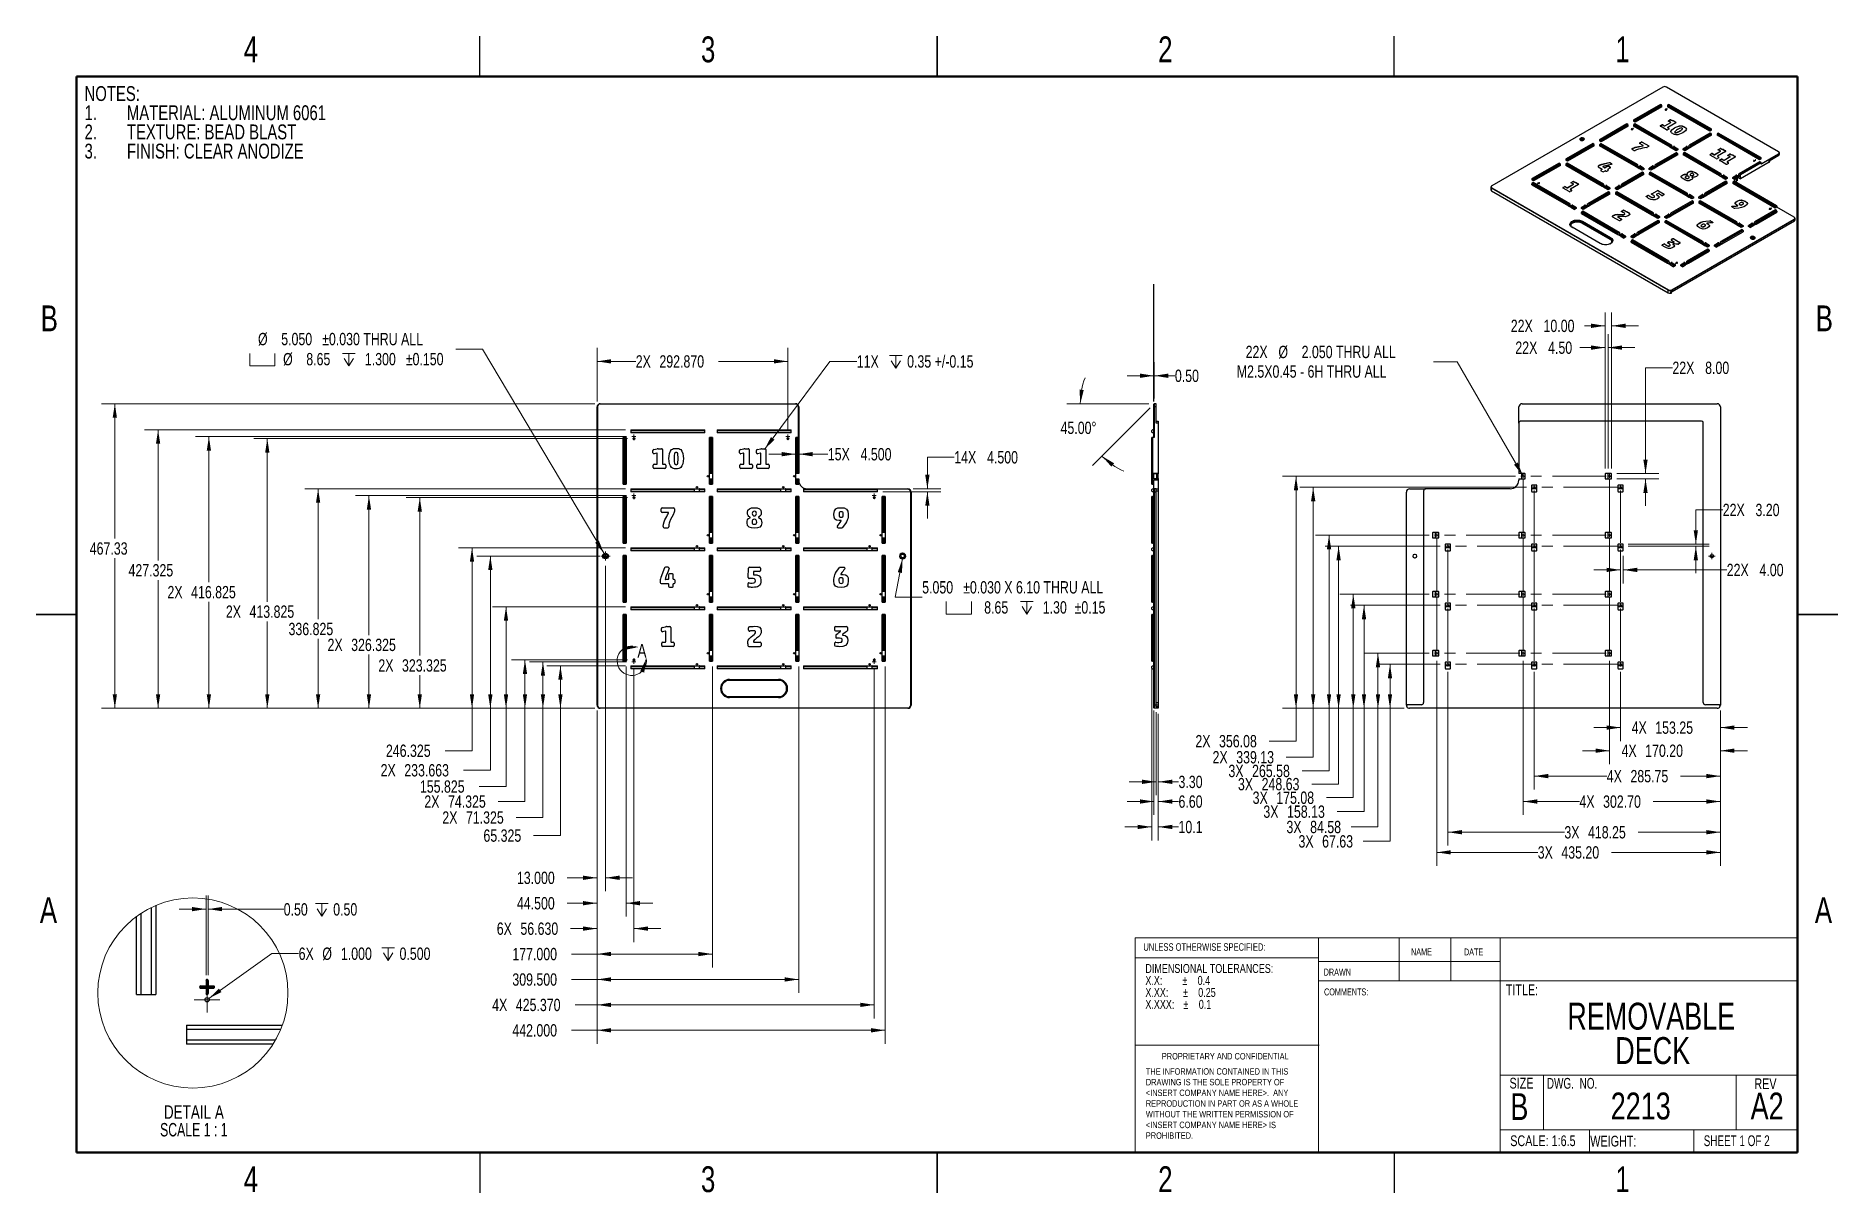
# Model space of a CAD drawing. Header units: millimetres. Extents: x 3 to 429, y 3 to 276.
import ezdxf

# ---------------------------------------------------------------- set-up
doc = ezdxf.new("R2010")
doc.units = ezdxf.units.MM
doc.linetypes.add('CENTERX2', pattern=[20.32, 12.7, -2.54, 2.54, -2.54])
doc.styles.add('SLDTEXTSTYLE0', font='TXT', dxfattribs={"width": 0.75})
doc.styles.add('SLDTEXTSTYLE1', font='TXT', dxfattribs={"width": 0.6875})
doc.styles.add('SLDTEXTSTYLE2', font='TXT', dxfattribs={"width": 0.694444})
doc.styles.add('SLDTEXTSTYLE4', font='TXT', dxfattribs={"width": 0.681818})
doc.dimstyles.new('SLDDIMSTYLE0', dxfattribs={"dimtxt": 2.910417, "dimasz": 3.302, "dimexe": 0, "dimexo": 0.0625, "dimgap": 0.727604, "dimtad": 0, "dimtih": 1, "dimtoh": 1, "dimdec": 3, "dimlfac": 6.5, "dimrnd": 1e-09, "dimzin": 12, "dimdsep": 46, "dimtxsty": 'SLDTEXTSTYLE0', "dimsah": 1, "dimcen": 0.09, "dimadec": 0, "dimazin": 3, "dimtfac": 1, "dimtdec": 3, "dimtofl": 0, "dimtmove": 0, "dimatfit": 3, "dimfxl": 1, "dimfrac": 2, "dimtolj": 1, "dimtzin": 12, "dimarcsym": 0})
doc.dimstyles.new('SLDDIMSTYLE1', dxfattribs={"dimtxt": 2.910417, "dimasz": 3.302, "dimexe": 0, "dimexo": 0.0625, "dimgap": 0.727604, "dimtad": 0, "dimtih": 1, "dimtoh": 1, "dimdec": 3, "dimlfac": 6.5, "dimrnd": 1e-09, "dimzin": 12, "dimdsep": 46, "dimtxsty": 'SLDTEXTSTYLE0', "dimsah": 1, "dimcen": 0.09, "dimadec": 0, "dimazin": 3, "dimtfac": 1, "dimtdec": 1, "dimtofl": 0, "dimtmove": 0, "dimatfit": 3, "dimfxl": 1, "dimfrac": 2, "dimtolj": 1, "dimtzin": 12, "dimarcsym": 0})
doc.dimstyles.new('SLDDIMSTYLE11', dxfattribs={"dimtxt": 0.18, "dimasz": 3.302, "dimexe": 0, "dimexo": 0.0625, "dimgap": 0, "dimtad": 0, "dimtih": 1, "dimtoh": 1, "dimdec": 0, "dimrnd": 1e-09, "dimzin": 0, "dimdsep": 46, "dimtxsty": 'Standard', "dimblk1": 'NONE', "dimblk2": 'NONE', "dimsah": 1, "dimcen": 0.09, "dimadec": 0, "dimazin": 0, "dimtfac": 3.302, "dimtdec": 0, "dimtofl": 0, "dimtmove": 0, "dimatfit": 3, "dimldrblk": 'NONE', "dimfxl": 1, "dimfrac": 2, "dimtolj": 1, "dimtzin": 0, "dimarcsym": 0})
doc.dimstyles.new('SLDDIMSTYLE12', dxfattribs={"dimtxt": 2.910417, "dimasz": 3.302, "dimexe": 0, "dimexo": 0.0625, "dimgap": 0.727604, "dimtad": 0, "dimtih": 1, "dimtoh": 1, "dimlfac": 6.5, "dimrnd": 1e-09, "dimzin": 12, "dimdsep": 46, "dimtxsty": 'SLDTEXTSTYLE0', "dimsah": 1, "dimcen": 0.09, "dimadec": 0, "dimazin": 3, "dimtfac": 1, "dimtmove": 0, "dimatfit": 0, "dimfxl": 1, "dimfrac": 2, "dimtolj": 1, "dimtzin": 12, "dimarcsym": 0})
doc.dimstyles.new('SLDDIMSTYLE13', dxfattribs={"dimtxt": 2.910417, "dimasz": 3.302, "dimexe": 0, "dimexo": 0.0625, "dimgap": 0.727604, "dimtad": 0, "dimtih": 1, "dimtoh": 1, "dimlfac": 6.5, "dimrnd": 1e-09, "dimzin": 4, "dimdsep": 46, "dimtxsty": 'SLDTEXTSTYLE0', "dimsah": 1, "dimcen": 0.09, "dimadec": 0, "dimazin": 1, "dimtfac": 1, "dimtofl": 0, "dimtmove": 0, "dimatfit": 3, "dimfxl": 1, "dimfrac": 2, "dimtolj": 1, "dimtzin": 12, "dimarcsym": 0})
doc.dimstyles.new('SLDDIMSTYLE14', dxfattribs={"dimtxt": 2.910417, "dimasz": 3.302, "dimexe": 0, "dimexo": 0.0625, "dimgap": 0.727604, "dimtad": 0, "dimtih": 1, "dimtoh": 1, "dimdec": 3, "dimlfac": 6.5, "dimrnd": 1e-09, "dimzin": 4, "dimdsep": 46, "dimtxsty": 'SLDTEXTSTYLE0', "dimsah": 1, "dimcen": 0, "dimadec": 0, "dimazin": 1, "dimtfac": 1, "dimtofl": 0, "dimtmove": 0, "dimatfit": 3, "dimfxl": 1, "dimfrac": 2, "dimtolj": 1, "dimtzin": 12, "dimarcsym": 0})
doc.dimstyles.new('SLDDIMSTYLE15', dxfattribs={"dimtxt": 2.910417, "dimasz": 3.302, "dimexe": 0, "dimexo": 0.0625, "dimgap": 0.727604, "dimtad": 0, "dimtih": 1, "dimtoh": 1, "dimdec": 3, "dimrnd": 1e-09, "dimzin": 4, "dimdsep": 46, "dimtxsty": 'SLDTEXTSTYLE0', "dimsah": 1, "dimcen": 0, "dimadec": 0, "dimazin": 1, "dimtfac": 1, "dimtdec": 3, "dimtofl": 0, "dimtmove": 0, "dimatfit": 3, "dimfxl": 1, "dimfrac": 2, "dimtolj": 1, "dimtzin": 12, "dimarcsym": 0})
doc.dimstyles.new('SLDDIMSTYLE16', dxfattribs={"dimtxt": 2.910417, "dimasz": 3.302, "dimexe": 0, "dimexo": 0.0625, "dimgap": 0.727604, "dimtad": 0, "dimtih": 1, "dimtoh": 1, "dimrnd": 1e-09, "dimzin": 0, "dimdsep": 46, "dimtxsty": 'SLDTEXTSTYLE0', "dimsah": 1, "dimcen": 0.09, "dimadec": 0, "dimazin": 0, "dimtfac": 1, "dimtmove": 0, "dimatfit": 0, "dimfxl": 1, "dimfrac": 2, "dimtolj": 1, "dimtzin": 12, "dimarcsym": 0})
doc.dimstyles.new('SLDDIMSTYLE2', dxfattribs={"dimtxt": 2.910417, "dimasz": 3.302, "dimexe": 0, "dimexo": 0.0625, "dimgap": 0.727604, "dimtad": 0, "dimtih": 1, "dimtoh": 1, "dimlfac": 6.5, "dimrnd": 1e-09, "dimzin": 12, "dimdsep": 46, "dimtxsty": 'SLDTEXTSTYLE0', "dimsah": 1, "dimcen": 0.09, "dimadec": 0, "dimazin": 3, "dimtfac": 1, "dimtofl": 0, "dimtmove": 0, "dimatfit": 3, "dimfxl": 1, "dimfrac": 2, "dimtolj": 1, "dimtzin": 12, "dimarcsym": 0})
doc.dimstyles.new('SLDDIMSTYLE3', dxfattribs={"dimtxt": 2.910417, "dimasz": 3.302, "dimexe": 0, "dimexo": 0.0625, "dimgap": 0.727604, "dimtad": 0, "dimtih": 1, "dimtoh": 1, "dimdec": 3, "dimlfac": 6.5, "dimrnd": 1e-09, "dimzin": 4, "dimdsep": 46, "dimtxsty": 'SLDTEXTSTYLE0', "dimsah": 1, "dimcen": 0.09, "dimadec": 0, "dimazin": 1, "dimtfac": 1, "dimtdec": 3, "dimtmove": 0, "dimatfit": 0, "dimfxl": 1, "dimfrac": 2, "dimtolj": 1, "dimtzin": 12, "dimarcsym": 0})
doc.dimstyles.new('SLDDIMSTYLE4', dxfattribs={"dimtxt": 2.910417, "dimasz": 3.302, "dimexe": 0, "dimexo": 0.0625, "dimgap": 0.727604, "dimtad": 0, "dimtih": 1, "dimtoh": 1, "dimdec": 3, "dimlfac": 6.5, "dimrnd": 1e-09, "dimzin": 4, "dimdsep": 46, "dimtxsty": 'SLDTEXTSTYLE0', "dimsah": 1, "dimcen": 0.09, "dimadec": 0, "dimazin": 1, "dimtfac": 1, "dimtdec": 3, "dimtofl": 0, "dimtmove": 0, "dimatfit": 3, "dimfxl": 1, "dimfrac": 2, "dimtolj": 1, "dimtzin": 12, "dimarcsym": 0})
doc.dimstyles.new('SLDDIMSTYLE5', dxfattribs={"dimtxt": 2.910417, "dimasz": 3.302, "dimexe": 0, "dimexo": 0.0625, "dimgap": 0.727604, "dimtad": 0, "dimtih": 1, "dimtoh": 1, "dimlfac": 6.5, "dimrnd": 1e-09, "dimzin": 12, "dimdsep": 46, "dimtxsty": 'SLDTEXTSTYLE0', "dimsah": 1, "dimcen": 0, "dimadec": 0, "dimazin": 3, "dimtol": 1, "dimtfac": 1, "dimtofl": 0, "dimtmove": 0, "dimatfit": 3, "dimfxl": 1, "dimfrac": 2, "dimtolj": 1, "dimtzin": 12, "dimarcsym": 0})
doc.dimstyles.new('SLDDIMSTYLE6', dxfattribs={"dimtxt": 2.910417, "dimasz": 3.302, "dimexe": 0, "dimexo": 0.0625, "dimgap": 0.727604, "dimtad": 0, "dimtih": 1, "dimtoh": 1, "dimlfac": 6.5, "dimrnd": 1e-09, "dimzin": 4, "dimdsep": 46, "dimtxsty": 'SLDTEXTSTYLE0', "dimsah": 1, "dimcen": 0.09, "dimadec": 0, "dimazin": 1, "dimtfac": 1, "dimtmove": 0, "dimatfit": 0, "dimfxl": 1, "dimfrac": 2, "dimtolj": 1, "dimtzin": 12, "dimarcsym": 0})
doc.dimstyles.new('SLDDIMSTYLE7', dxfattribs={"dimtxt": 2.910417, "dimasz": 3.302, "dimexe": 0, "dimexo": 0.0625, "dimgap": 0.727604, "dimtad": 0, "dimtih": 1, "dimtoh": 1, "dimlfac": 6.5, "dimrnd": 1e-09, "dimzin": 0, "dimdsep": 46, "dimtxsty": 'SLDTEXTSTYLE0', "dimsah": 1, "dimcen": 0.09, "dimadec": 0, "dimazin": 0, "dimtfac": 1, "dimtmove": 0, "dimatfit": 0, "dimfxl": 1, "dimfrac": 2, "dimtolj": 1, "dimtzin": 12, "dimarcsym": 0})
doc.dimstyles.new('SLDDIMSTYLE8', dxfattribs={"dimtxt": 2.910417, "dimasz": 3.302, "dimexe": 0, "dimexo": 0.0625, "dimgap": 0.727604, "dimtad": 0, "dimtih": 1, "dimtoh": 1, "dimdec": 4, "dimlfac": 6.5, "dimzin": 4, "dimdsep": 46, "dimtxsty": 'SLDTEXTSTYLE0', "dimsah": 1, "dimcen": 0.09, "dimazin": 1, "dimtfac": 1, "dimtofl": 0, "dimtmove": 0, "dimatfit": 3, "dimfxl": 1, "dimfrac": 2, "dimtolj": 1, "dimtzin": 12, "dimarcsym": 0})
doc.dimstyles.new('SLDDIMSTYLE9', dxfattribs={"dimtxt": 2.910417, "dimasz": 3.302, "dimexe": 0, "dimexo": 0.0625, "dimgap": 0.727604, "dimtad": 0, "dimtih": 1, "dimtoh": 1, "dimdec": 1, "dimlfac": 6.5, "dimrnd": 1e-09, "dimzin": 12, "dimdsep": 46, "dimtxsty": 'SLDTEXTSTYLE0', "dimsah": 1, "dimcen": 0.09, "dimadec": 0, "dimazin": 3, "dimtfac": 1, "dimtdec": 1, "dimtmove": 0, "dimatfit": 0, "dimfxl": 1, "dimfrac": 2, "dimtolj": 1, "dimtzin": 12, "dimarcsym": 0})

msp = doc.modelspace()

# ---------------------------------------------------------------- texts
at = {"color": 7, "linetype": 'Continuous', "lineweight": 0}
for s, insert, char_height, attachment_point, style in [('4', (53.913617, 276.16369), 6.096, 2, 'SLDTEXTSTYLE0'), ('3', (161.863617, 276.16369), 6.096, 2, 'SLDTEXTSTYLE0'), ('2', (269.813617, 276.16369), 6.096, 2, 'SLDTEXTSTYLE0'), ('1', (377.763617, 276.16369), 6.096, 2, 'SLDTEXTSTYLE0'), ('B', (6.303433, 212.66369), 6.096, 2, 'SLDTEXTSTYLE0'), ('B', (425.403433, 212.66369), 6.096, 2, 'SLDTEXTSTYLE0'), ('A', (6.106583, 72.96369), 6.096, 2, 'SLDTEXTSTYLE0'), ('A', (425.206583, 72.96369), 6.096, 2, 'SLDTEXTSTYLE0'), ('UNLESS OTHERWISE SPECIFIED:', (264.617117, 62.11579), 1.778, 1, 'SLDTEXTSTYLE0'), ('NAME', (327.823843, 60.922991), 1.651, 1, 'SLDTEXTSTYLE0'), ('DATE', (340.314891, 60.878891), 1.651, 1, 'SLDTEXTSTYLE0'), ('DRAWN', (307.196552, 56.122747), 1.651, 1, 'SLDTEXTSTYLE0'), ('COMMENTS:', (307.283808, 51.453468), 1.651, 1, 'SLDTEXTSTYLE0'), ('TITLE:', (350.193443, 52.39296), 2.54, 1, 'SLDTEXTSTYLE0'), ('PROPRIETARY AND CONFIDENTIAL', (268.989317, 36.202851), 1.524, 1, 'SLDTEXTSTYLE0'), ('SIZE', (351.079592, 30.358034), 2.54, 1, 'SLDTEXTSTYLE0'), ('DWG.  NO.', (359.880664, 30.322504), 2.54, 1, 'SLDTEXTSTYLE2'), ('REV', (408.88491, 30.223285), 2.54, 1, 'SLDTEXTSTYLE0'), ('B', (351.28, 26.724379), 6.35, 1, 'SLDTEXTSTYLE0'), ('2213', (382.059518, 26.87292), 6.35, 2, 'SLDTEXTSTYLE0'), ('A2', (411.904313, 26.863555), 6.35, 2, 'SLDTEXTSTYLE0'), ('SCALE: 1:6.5', (351.248649, 16.764651), 2.54, 1, 'SLDTEXTSTYLE0'), ('WEIGHT:', (370.140031, 16.67772), 2.54, 1, 'SLDTEXTSTYLE0'), ('SHEET 1 OF 2', (396.930902, 16.77291), 2.54, 1, 'SLDTEXTSTYLE1'), ('4', (53.913617, 9.46369), 6.096, 2, 'SLDTEXTSTYLE0'), ('3', (161.863617, 9.46369), 6.096, 2, 'SLDTEXTSTYLE0'), ('2', (269.813617, 9.46369), 6.096, 2, 'SLDTEXTSTYLE0'), ('1', (377.763617, 9.46369), 6.096, 2, 'SLDTEXTSTYLE0')]:
    msp.add_mtext(s, dxfattribs=dict(at, insert=insert, char_height=char_height, attachment_point=attachment_point, style=style))
at = {"color": 7, "linetype": 'Continuous', "lineweight": 18, "insert": (145.170843, 132.733076), "char_height": 3.175, "attachment_point": 1, "style": 'SLDTEXTSTYLE0'}
msp.add_mtext('A', dxfattribs=at)

# ---------------------------------------------------------------- blocks, each defined once
blk = doc.blocks.new('SW_NOTE_0')
at = {"color": 0, "linetype": 'Continuous', "lineweight": 0, "char_height": 3.5, "attachment_point": 1, "style": 'SLDTEXTSTYLE0'}
for s, insert in [('NOTES:', (0, 4.51)), ('MATERIAL: ALUMINUM 6061', (10, -0.01)), ('1.', (0, -0.01)), ('2.', (0, -4.54)), ('TEXTURE: BEAD BLAST', (10, -4.54)), ('3.', (0, -9.07)), ('FINISH: CLEAR ANODIZE', (10, -9.07))]:
    blk.add_mtext(s, dxfattribs=dict(at, insert=insert))
blk = doc.blocks.new('SW_NOTE_1')
at = {"color": 0, "linetype": 'Continuous', "lineweight": 0, "char_height": 6.35, "attachment_point": 2, "style": 'SLDTEXTSTYLE0'}
for s, insert in [('REMOVABLE', (24.41, 8.19)), ('DECK', (24.75, 0.07))]:
    blk.add_mtext(s, dxfattribs=dict(at, insert=insert))
blk = doc.blocks.new('SW_NOTE_2')
at = {"color": 0, "linetype": 'Continuous', "lineweight": 0, "char_height": 1.524, "attachment_point": 1, "style": 'SLDTEXTSTYLE0'}
for s, insert in [('THE INFORMATION CONTAINED IN THIS', (0, 1.96)), ('<INSERT COMPANY NAME HERE>.  ANY', (0, -3.08)), ('DRAWING IS THE SOLE PROPERTY OF', (0, -0.56)), ('WITHOUT THE WRITTEN PERMISSION OF', (0, -8.13)), ('REPRODUCTION IN PART OR AS A WHOLE', (0, -5.61)), ('<INSERT COMPANY NAME HERE> IS', (0, -10.66)), ('PROHIBITED.', (0, -13.18))]:
    blk.add_mtext(s, dxfattribs=dict(at, insert=insert))
blk = doc.blocks.new('SW_NOTE_3')
at = {"color": 0, "linetype": 'Continuous', "lineweight": 0, "attachment_point": 1, "style": 'SLDTEXTSTYLE0'}
for s, insert, char_height in [('DIMENSIONAL TOLERANCES:', (0, 2.73), 2.1167), ('X.X:', (0, -0.09), 2.117), ('X.XX:', (0, -2.92), 2.117), ('%%p', (8.74, -0.09), 2.117), ('%%p', (8.87, -2.92), 2.117), ('0.4', (12.34, -0.09), 2.117), ('0.25', (12.48, -2.92), 2.117), ('X.XXX:', (0, -5.74), 2.117), ('%%p', (9, -5.74), 2.117), ('0.1', (12.61, -5.74), 2.117)]:
    blk.add_mtext(s, dxfattribs=dict(at, insert=insert, char_height=char_height))
blk = doc.blocks.new('_D')
at = {"color": 7, "linetype": 'Continuous', "lineweight": 18}
for p, q in [((136.36, 153.52), (107.27, 153.52)), ((110.44, 117.57), (110.44, 153.52)), ((135.13, 117.57), (107.27, 117.57)), ((110.44, 102.96), (110.44, 117.57)), ((104.09, 102.96), (110.44, 102.96))]:
    blk.add_line(p, q, dxfattribs=at)
for points in [[(110.44, 153.52), (109.93, 150.21), (110.95, 150.21)], [(110.44, 117.57), (110.95, 120.87), (109.93, 120.87)]]:
    blk.add_solid(points, dxfattribs=at)
at = {"color": 7, "linetype": 'Continuous', "lineweight": 18, "char_height": 2.91, "attachment_point": 1, "style": 'SLDTEXTSTYLE0'}
for s, insert in [('2X', (84.53, 104.4)), ('233.663', (90.12, 104.4))]:
    blk.add_mtext(s, dxfattribs=dict(at, insert=insert))
blk = doc.blocks.new('_D_1')
at = {"color": 7, "linetype": 'Continuous', "lineweight": 18}
for p, q in [((142.61, 128.54), (119.68, 128.54)), ((122.86, 117.57), (122.86, 128.54)), ((135.13, 117.57), (119.68, 117.57)), ((122.86, 91.81), (122.86, 117.57)), ((116.51, 91.81), (122.86, 91.81))]:
    blk.add_line(p, q, dxfattribs=at)
for points in [[(122.86, 128.54), (122.35, 125.24), (123.36, 125.24)], [(122.86, 117.57), (123.36, 120.87), (122.35, 120.87)]]:
    blk.add_solid(points, dxfattribs=at)
at = {"color": 7, "linetype": 'Continuous', "lineweight": 18, "char_height": 2.91, "attachment_point": 1, "style": 'SLDTEXTSTYLE0'}
for s, insert in [('2X', (99.1, 93.25)), ('71.325', (104.68, 93.25))]:
    blk.add_mtext(s, dxfattribs=dict(at, insert=insert))
blk = doc.blocks.new('_D_2')
at = {"color": 7, "linetype": 'Continuous', "lineweight": 18}
for p, q in [((142.33, 127.62), (123.81, 127.62)), ((126.99, 117.57), (126.99, 127.62)), ((135.13, 117.57), (123.81, 117.57)), ((126.99, 87.54), (126.99, 117.57)), ((120.64, 87.54), (126.99, 87.54))]:
    blk.add_line(p, q, dxfattribs=at)
for points in [[(126.99, 127.62), (126.48, 124.32), (127.49, 124.32)], [(126.99, 117.57), (127.49, 120.87), (126.48, 120.87)]]:
    blk.add_solid(points, dxfattribs=at)
at = {"color": 7, "linetype": 'Continuous', "lineweight": 18, "insert": (108.81, 88.98), "char_height": 2.91, "attachment_point": 1, "style": 'SLDTEXTSTYLE0'}
blk.add_mtext('65.325', dxfattribs=at)
blk = doc.blocks.new('_D_3')
at = {"color": 7, "linetype": 'Continuous', "lineweight": 18}
for p, q in [((142.33, 141.54), (110.96, 141.54)), ((114.14, 117.57), (114.14, 141.54)), ((135.13, 117.57), (110.96, 117.57)), ((114.14, 99.12), (114.14, 117.57)), ((107.79, 99.12), (114.14, 99.12))]:
    blk.add_line(p, q, dxfattribs=at)
for points in [[(114.14, 141.54), (113.63, 138.24), (114.65, 138.24)], [(114.14, 117.57), (114.65, 120.87), (113.63, 120.87)]]:
    blk.add_solid(points, dxfattribs=at)
at = {"color": 7, "linetype": 'Continuous', "lineweight": 18, "insert": (93.81, 100.56), "char_height": 2.91, "attachment_point": 1, "style": 'SLDTEXTSTYLE0'}
blk.add_mtext('155.825', dxfattribs=at)
blk = doc.blocks.new('_D_4')
at = {"color": 7, "linetype": 'Continuous', "lineweight": 18}
for p, q in [((142.33, 155.46), (102.94, 155.46)), ((106.11, 117.57), (106.11, 155.46)), ((135.13, 117.57), (102.94, 117.57)), ((106.11, 107.57), (106.11, 117.57)), ((99.76, 107.57), (106.11, 107.57))]:
    blk.add_line(p, q, dxfattribs=at)
for points in [[(106.11, 155.46), (105.6, 152.16), (106.62, 152.16)], [(106.11, 117.57), (106.62, 120.87), (105.6, 120.87)]]:
    blk.add_solid(points, dxfattribs=at)
at = {"color": 7, "linetype": 'Continuous', "lineweight": 18, "insert": (85.79, 109.01), "char_height": 2.91, "attachment_point": 1, "style": 'SLDTEXTSTYLE0'}
blk.add_mtext('246.325', dxfattribs=at)
blk = doc.blocks.new('_D_5')
at = {"color": 7, "linetype": 'Continuous', "lineweight": 18}
for p, q in [((142.33, 169.39), (66.6, 169.39)), ((69.78, 169.39), (69.78, 138.62)), ((69.78, 117.57), (69.78, 134)), ((135.13, 117.57), (66.6, 117.57))]:
    blk.add_line(p, q, dxfattribs=at)
for points in [[(69.78, 169.39), (69.27, 166.09), (70.28, 166.09)], [(69.78, 117.57), (70.28, 120.87), (69.27, 120.87)]]:
    blk.add_solid(points, dxfattribs=at)
at = {"color": 7, "linetype": 'Continuous', "lineweight": 18, "insert": (62.79, 137.75), "char_height": 2.91, "attachment_point": 1, "style": 'SLDTEXTSTYLE0'}
blk.add_mtext('336.825', dxfattribs=at)
blk = doc.blocks.new('_D_6')
at = {"color": 7, "linetype": 'Continuous', "lineweight": 18}
for p, q in [((142.33, 183.31), (28.82, 183.31)), ((31.99, 183.31), (31.99, 152.48)), ((31.99, 117.57), (31.99, 147.85)), ((135.13, 117.57), (28.82, 117.57))]:
    blk.add_line(p, q, dxfattribs=at)
for points in [[(31.99, 183.31), (31.49, 180.01), (32.5, 180.01)], [(31.99, 117.57), (32.5, 120.87), (31.49, 120.87)]]:
    blk.add_solid(points, dxfattribs=at)
at = {"color": 7, "linetype": 'Continuous', "lineweight": 18, "insert": (25.01, 151.6), "char_height": 2.91, "attachment_point": 1, "style": 'SLDTEXTSTYLE0'}
blk.add_mtext('427.325', dxfattribs=at)
blk = doc.blocks.new('_D_7')
at = {"color": 7, "linetype": 'Continuous', "lineweight": 18}
for p, q in [((142.61, 167.77), (78.6, 167.77)), ((81.78, 167.77), (81.78, 134.87)), ((81.78, 117.57), (81.78, 130.25)), ((135.13, 117.57), (78.6, 117.57))]:
    blk.add_line(p, q, dxfattribs=at)
for points in [[(81.78, 167.77), (81.27, 164.47), (82.28, 164.47)], [(81.78, 117.57), (82.28, 120.87), (81.27, 120.87)]]:
    blk.add_solid(points, dxfattribs=at)
at = {"color": 7, "linetype": 'Continuous', "lineweight": 18, "char_height": 2.91, "attachment_point": 1, "style": 'SLDTEXTSTYLE0'}
for s, insert in [('2X', (72, 134)), ('326.325', (77.58, 134))]:
    blk.add_mtext(s, dxfattribs=dict(at, insert=insert))
blk = doc.blocks.new('_D_8')
at = {"color": 7, "linetype": 'Continuous', "lineweight": 18}
for p, q in [((142.61, 181.7), (40.81, 181.7)), ((43.99, 181.7), (43.99, 147.32)), ((43.99, 117.57), (43.99, 142.69)), ((135.13, 117.57), (40.81, 117.57))]:
    blk.add_line(p, q, dxfattribs=at)
for points in [[(43.99, 181.7), (43.48, 178.39), (44.49, 178.39)], [(43.99, 117.57), (44.49, 120.87), (43.48, 120.87)]]:
    blk.add_solid(points, dxfattribs=at)
at = {"color": 7, "linetype": 'Continuous', "lineweight": 18, "char_height": 2.91, "attachment_point": 1, "style": 'SLDTEXTSTYLE0'}
for s, insert in [('2X', (34.21, 146.45)), ('416.825', (39.79, 146.45))]:
    blk.add_mtext(s, dxfattribs=dict(at, insert=insert))
blk = doc.blocks.new('_D_9')
at = {"color": 7, "linetype": 'Continuous', "lineweight": 18}
for p, q in [((135.13, 189.46), (18.6, 189.46)), ((21.78, 189.46), (21.78, 157.62)), ((21.78, 117.57), (21.78, 153)), ((135.13, 117.57), (18.6, 117.57))]:
    blk.add_line(p, q, dxfattribs=at)
for points in [[(21.78, 189.46), (21.27, 186.16), (22.28, 186.16)], [(21.78, 117.57), (22.28, 120.87), (21.27, 120.87)]]:
    blk.add_solid(points, dxfattribs=at)
at = {"color": 7, "linetype": 'Continuous', "lineweight": 18, "insert": (15.86, 156.75), "char_height": 2.91, "attachment_point": 1, "style": 'SLDTEXTSTYLE0'}
blk.add_mtext('467.33', dxfattribs=at)
blk = doc.blocks.new('_D_10')
at = {"color": 7, "linetype": 'Continuous', "lineweight": 18}
for p, q in [((137.63, 151.19), (137.63, 74.39)), ((135.63, 117.07), (135.63, 74.39)), ((135.63, 77.57), (128.54, 77.57)), ((137.63, 77.57), (143.98, 77.57))]:
    blk.add_line(p, q, dxfattribs=at)
for points in [[(135.63, 77.57), (132.33, 78.08), (132.33, 77.06)], [(137.63, 77.57), (140.94, 77.06), (140.94, 78.08)]]:
    blk.add_solid(points, dxfattribs=at)
at = {"color": 7, "linetype": 'Continuous', "lineweight": 18, "insert": (116.72, 79.01), "char_height": 2.91, "attachment_point": 1, "style": 'SLDTEXTSTYLE0'}
blk.add_mtext('13.000', dxfattribs=at)
blk = doc.blocks.new('_D_11')
at = {"color": 7, "linetype": 'Continuous', "lineweight": 18}
for p, q in [((142.48, 127.46), (142.48, 68.39)), ((135.63, 117.07), (135.63, 68.39)), ((135.63, 71.57), (128.54, 71.57)), ((142.48, 71.57), (148.83, 71.57))]:
    blk.add_line(p, q, dxfattribs=at)
for points in [[(135.63, 71.57), (132.33, 72.08), (132.33, 71.06)], [(142.48, 71.57), (145.78, 71.06), (145.78, 72.08)]]:
    blk.add_solid(points, dxfattribs=at)
at = {"color": 7, "linetype": 'Continuous', "lineweight": 18, "insert": (116.72, 73.01), "char_height": 2.91, "attachment_point": 1, "style": 'SLDTEXTSTYLE0'}
blk.add_mtext('44.500', dxfattribs=at)
blk = doc.blocks.new('_D_12')
at = {"color": 7, "linetype": 'Continuous', "lineweight": 18}
for p, q in [((183.25, 127.46), (183.25, 50.39)), ((135.63, 117.07), (135.63, 50.39)), ((135.63, 53.57), (129.62, 53.57)), ((183.25, 53.57), (135.63, 53.57))]:
    blk.add_line(p, q, dxfattribs=at)
for points in [[(135.63, 53.57), (138.94, 53.06), (138.94, 54.08)], [(183.25, 53.57), (179.95, 54.08), (179.95, 53.06)]]:
    blk.add_solid(points, dxfattribs=at)
at = {"color": 7, "linetype": 'Continuous', "lineweight": 18, "insert": (115.64, 55.01), "char_height": 2.91, "attachment_point": 1, "style": 'SLDTEXTSTYLE0'}
blk.add_mtext('309.500', dxfattribs=at)
blk = doc.blocks.new('_D_13')
at = {"color": 7, "linetype": 'Continuous', "lineweight": 18}
for p, q in [((203.63, 127.46), (203.63, 38.39)), ((135.63, 117.07), (135.63, 38.39)), ((135.63, 41.57), (129.62, 41.57)), ((203.63, 41.57), (135.63, 41.57))]:
    blk.add_line(p, q, dxfattribs=at)
for points in [[(135.63, 41.57), (138.94, 41.06), (138.94, 42.08)], [(203.63, 41.57), (200.33, 42.08), (200.33, 41.06)]]:
    blk.add_solid(points, dxfattribs=at)
at = {"color": 7, "linetype": 'Continuous', "lineweight": 18, "insert": (115.64, 43.01), "char_height": 2.91, "attachment_point": 1, "style": 'SLDTEXTSTYLE0'}
blk.add_mtext('442.000', dxfattribs=at)
blk = doc.blocks.new('_D_14')
at = {"color": 7, "linetype": 'Continuous', "lineweight": 18}
for p, q in [((162.86, 127.46), (162.86, 56.39)), ((135.63, 117.07), (135.63, 56.39)), ((135.63, 59.57), (129.62, 59.57)), ((162.86, 59.57), (135.63, 59.57))]:
    blk.add_line(p, q, dxfattribs=at)
for points in [[(135.63, 59.57), (138.94, 59.06), (138.94, 60.08)], [(162.86, 59.57), (159.56, 60.08), (159.56, 59.06)]]:
    blk.add_solid(points, dxfattribs=at)
at = {"color": 7, "linetype": 'Continuous', "lineweight": 18, "insert": (115.64, 61.01), "char_height": 2.91, "attachment_point": 1, "style": 'SLDTEXTSTYLE0'}
blk.add_mtext('177.000', dxfattribs=at)
blk = doc.blocks.new('_D_15')
at = {"color": 7, "linetype": 'Continuous', "lineweight": 18}
for p, q in [((144.35, 126.8), (144.35, 62.39)), ((135.63, 117.07), (135.63, 62.39)), ((135.63, 65.57), (129.36, 65.57)), ((144.35, 65.57), (150.7, 65.57))]:
    blk.add_line(p, q, dxfattribs=at)
for points in [[(135.63, 65.57), (132.33, 66.08), (132.33, 65.06)], [(144.35, 65.57), (147.65, 65.06), (147.65, 66.08)]]:
    blk.add_solid(points, dxfattribs=at)
at = {"color": 7, "linetype": 'Continuous', "lineweight": 18, "char_height": 2.91, "attachment_point": 1, "style": 'SLDTEXTSTYLE0'}
for s, insert in [('6X', (111.96, 67.01)), ('56.630', (117.54, 67.01))]:
    blk.add_mtext(s, dxfattribs=dict(at, insert=insert))
blk = doc.blocks.new('_D_16')
at = {"color": 7, "linetype": 'Continuous', "lineweight": 18}
for p, q in [((135.63, 189.97), (135.63, 202.64)), ((180.69, 183.43), (180.69, 202.64)), ((135.63, 199.46), (144.77, 199.46)), ((180.69, 199.46), (164.33, 199.46))]:
    blk.add_line(p, q, dxfattribs=at)
for points in [[(135.63, 199.46), (138.94, 198.96), (138.94, 199.97)], [(180.69, 199.46), (177.39, 199.97), (177.39, 198.96)]]:
    blk.add_solid(points, dxfattribs=at)
at = {"color": 7, "linetype": 'Continuous', "lineweight": 18, "char_height": 2.91, "attachment_point": 1, "style": 'SLDTEXTSTYLE0'}
for s, insert in [('2X', (144.77, 200.9)), ('292.870', (150.36, 200.9))]:
    blk.add_mtext(s, dxfattribs=dict(at, insert=insert))
blk = doc.blocks.new('_D_17')
at = {"color": 7, "linetype": 'Continuous', "lineweight": 18}
for p, q in [((201.08, 126.8), (201.08, 44.39)), ((135.63, 117.07), (135.63, 44.39)), ((135.63, 47.57), (130.44, 47.57)), ((201.08, 47.57), (135.63, 47.57))]:
    blk.add_line(p, q, dxfattribs=at)
for points in [[(135.63, 47.57), (138.94, 47.06), (138.94, 48.08)], [(201.08, 47.57), (197.77, 48.08), (197.77, 47.06)]]:
    blk.add_solid(points, dxfattribs=at)
at = {"color": 7, "linetype": 'Continuous', "lineweight": 18, "char_height": 2.91, "attachment_point": 1, "style": 'SLDTEXTSTYLE0'}
for s, insert in [('4X', (110.88, 49.01)), ('425.370', (116.46, 49.01))]:
    blk.add_mtext(s, dxfattribs=dict(at, insert=insert))
blk = doc.blocks.new('_D_18')
at = {"color": 7, "linetype": 'Continuous', "lineweight": 18}
for p, q in [((182.56, 177.56), (176.21, 177.56)), ((183.25, 177.56), (190.12, 177.56))]:
    blk.add_line(p, q, dxfattribs=at)
for points in [[(182.56, 177.56), (179.25, 178.07), (179.25, 177.05)], [(183.25, 177.56), (186.55, 177.05), (186.55, 178.07)]]:
    blk.add_solid(points, dxfattribs=at)
at = {"color": 7, "linetype": 'Continuous', "lineweight": 18, "char_height": 2.91, "attachment_point": 1, "style": 'SLDTEXTSTYLE0'}
for s, insert in [('15X', (190.12, 179)), ('4.500', (197.85, 179))]:
    blk.add_mtext(s, dxfattribs=dict(at, insert=insert))
blk = doc.blocks.new('_D_19')
at = {"color": 7, "linetype": 'Continuous', "lineweight": 18}
for p, q in [((219.98, 176.84), (213.63, 176.84)), ((213.63, 176.84), (213.63, 169.39)), ((203.1, 168.7), (216.81, 168.7)), ((210.29, 169.39), (216.81, 169.39)), ((213.63, 168.7), (213.63, 162.35))]:
    blk.add_line(p, q, dxfattribs=at)
for points in [[(213.63, 169.39), (214.14, 172.69), (213.12, 172.69)], [(213.63, 168.7), (213.12, 165.39), (214.14, 165.39)]]:
    blk.add_solid(points, dxfattribs=at)
at = {"color": 7, "linetype": 'Continuous', "lineweight": 18, "char_height": 2.91, "attachment_point": 1, "style": 'SLDTEXTSTYLE0'}
for s, insert in [('14X', (219.98, 178.28)), ('4.500', (227.72, 178.28))]:
    blk.add_mtext(s, dxfattribs=dict(at, insert=insert))
blk = doc.blocks.new('SW_SYMBOL_HOLE_SPOT')
at = {"color": 0, "linetype": 'Continuous', "lineweight": 18}
for p, q in [((0, 875), (0, 75)), ((0, 75), (1600, 75)), ((1600, 75), (1600, 875))]:
    blk.add_line(p, q, dxfattribs=at)
blk = doc.blocks.new('SW_SYMBOL_HOLE_DEPTH')
at = {"color": 0, "linetype": 'Continuous', "lineweight": 18}
for p, q in [((0, 875), (800, 875)), ((100, 555), (400, 75)), ((400, 875), (400, 75)), ((700, 555), (400, 75))]:
    blk.add_line(p, q, dxfattribs=at)
blk = doc.blocks.new('SW_RADIAL_DIMENSION_0')
at = {"color": 0, "linetype": 'Continuous', "lineweight": 18}
for p, q in [((-4.66, 9.03), (-6.35, -0.06)), ((-6.35, -0.06), (0, -0.06))]:
    blk.add_line(p, q, dxfattribs=at)
blk.add_solid([(-4.66, 9.03), (-5.76, 5.88), (-4.76, 5.69)], dxfattribs=at)
at = {"color": 0, "linetype": 'Continuous', "lineweight": 18, "xscale": 0.0037176025, "yscale": 0.0037176025, "zscale": 0.0037176025}
for name, p in [('SW_SYMBOL_HOLE_SPOT', (5.69, -4.33)), ('SW_SYMBOL_HOLE_DEPTH', (23.22, -4.33))]:
    blk.add_blockref(name, p, dxfattribs=at)
at = {"color": 0, "linetype": 'Continuous', "lineweight": 18, "attachment_point": 1, "style": 'SLDTEXTSTYLE0'}
for s, insert, char_height in [('5.050', (0, 3.75), 2.91), ('±0.030 X 6.10 THRU ALL', (9.67, 3.75), 2.9104), ('8.65', (14.64, -0.99), 2.91), ('1.30', (28.47, -0.99), 2.91), ('±0.15', (35.98, -0.99), 2.91)]:
    blk.add_mtext(s, dxfattribs=dict(at, insert=insert, char_height=char_height))
blk = doc.blocks.new('SW_RADIAL_DIMENSION_1')
at = {"color": 0, "linetype": 'Continuous', "lineweight": 18}
for p, q in [((53.04, -0.06), (46.69, -0.06)), ((81.71, -48.35), (53.04, -0.06))]:
    blk.add_line(p, q, dxfattribs=at)
blk.add_solid([(81.71, -48.35), (80.46, -45.25), (79.59, -45.77)], dxfattribs=at)
at = {"color": 0, "linetype": 'Continuous', "lineweight": 18, "xscale": 0.0037176025, "yscale": 0.0037176025, "zscale": 0.0037176025}
for name, p in [('SW_SYMBOL_HOLE_SPOT', (-1.94, -4.33)), ('SW_SYMBOL_HOLE_DEPTH', (19.98, -4.33))]:
    blk.add_blockref(name, p, dxfattribs=at)
at = {"color": 0, "linetype": 'Continuous', "lineweight": 18, "attachment_point": 1, "style": 'SLDTEXTSTYLE0'}
for s, insert, char_height in [('%%c', (0, 3.75), 2.91), ('5.050', (5.48, 3.75), 2.91), ('±0.030 THRU ALL', (15.14, 3.75), 2.9104), ('%%c', (5.92, -0.99), 2.91), ('8.65', (11.4, -0.99), 2.91), ('1.300', (25.23, -0.99), 2.91), ('±0.150', (34.89, -0.99), 2.91)]:
    blk.add_mtext(s, dxfattribs=dict(at, insert=insert, char_height=char_height))
blk = doc.blocks.new('_D_20')
at = {"color": 7, "linetype": 'Continuous', "lineweight": 18}
for p, q in [((175.14, 178.64), (190.61, 199.46)), ((190.61, 199.46), (196.96, 199.46))]:
    blk.add_line(p, q, dxfattribs=at)
blk.add_solid([(175.14, 178.64), (177.51, 180.99), (176.7, 181.6)], dxfattribs=at)
at = {"color": 7, "linetype": 'Continuous', "lineweight": 18, "xscale": 0.0037176025, "yscale": 0.0037176025, "zscale": 0.0037176025}
blk.add_blockref('SW_SYMBOL_HOLE_DEPTH', (204.69, 197.56), dxfattribs=at)
at = {"color": 7, "linetype": 'Continuous', "lineweight": 18, "attachment_point": 1, "style": 'SLDTEXTSTYLE0'}
for s, insert, char_height in [('11X', (196.96, 200.9), 2.91), ('0.35 +/-0.15', (208.85, 200.9), 2.9104)]:
    blk.add_mtext(s, dxfattribs=dict(at, insert=insert, char_height=char_height))
blk = doc.blocks.new('_D_21')
at = {"color": 7, "linetype": 'Continuous', "lineweight": 18}
for p, q in [((142.81, 129), (115.44, 129)), ((118.62, 129), (118.62, 117.57)), ((135.13, 117.57), (115.44, 117.57)), ((118.62, 95.57), (118.62, 117.57)), ((112.27, 95.57), (118.62, 95.57))]:
    blk.add_line(p, q, dxfattribs=at)
for points in [[(118.62, 129), (118.11, 125.7), (119.12, 125.7)], [(118.62, 117.57), (119.12, 120.87), (118.11, 120.87)]]:
    blk.add_solid(points, dxfattribs=at)
at = {"color": 7, "linetype": 'Continuous', "lineweight": 18, "char_height": 2.91, "attachment_point": 1, "style": 'SLDTEXTSTYLE0'}
for s, insert in [('2X', (94.86, 97.01)), ('74.325', (100.44, 97.01))]:
    blk.add_mtext(s, dxfattribs=dict(at, insert=insert))
blk = doc.blocks.new('_D_22')
at = {"color": 7, "linetype": 'Continuous', "lineweight": 18}
for p, q in [((142.81, 167.31), (90.6, 167.31)), ((93.78, 167.31), (93.78, 130.01)), ((93.78, 117.57), (93.78, 125.39)), ((135.13, 117.57), (90.6, 117.57))]:
    blk.add_line(p, q, dxfattribs=at)
for points in [[(93.78, 167.31), (93.27, 164.01), (94.28, 164.01)], [(93.78, 117.57), (94.28, 120.87), (93.27, 120.87)]]:
    blk.add_solid(points, dxfattribs=at)
at = {"color": 7, "linetype": 'Continuous', "lineweight": 18, "char_height": 2.91, "attachment_point": 1, "style": 'SLDTEXTSTYLE0'}
for s, insert in [('2X', (84, 129.14)), ('323.325', (89.58, 129.14))]:
    blk.add_mtext(s, dxfattribs=dict(at, insert=insert))
blk = doc.blocks.new('_D_23')
at = {"color": 7, "linetype": 'Continuous', "lineweight": 18}
for p, q in [((142.81, 181.23), (54.6, 181.23)), ((57.78, 181.23), (57.78, 142.72)), ((57.78, 117.57), (57.78, 138.09)), ((135.13, 117.57), (54.6, 117.57))]:
    blk.add_line(p, q, dxfattribs=at)
for points in [[(57.78, 181.23), (57.27, 177.93), (58.28, 177.93)], [(57.78, 117.57), (58.28, 120.87), (57.27, 120.87)]]:
    blk.add_solid(points, dxfattribs=at)
at = {"color": 7, "linetype": 'Continuous', "lineweight": 18, "char_height": 2.91, "attachment_point": 1, "style": 'SLDTEXTSTYLE0'}
for s, insert in [('2X', (48, 141.84)), ('413.825', (53.58, 141.84))]:
    blk.add_mtext(s, dxfattribs=dict(at, insert=insert))
blk = doc.blocks.new('SW_CENTERMARKSYMBOL_0')
at = {"color": 0, "linetype": 'Continuous', "lineweight": 0}
for p, q in [((-0.78, 0), (-1.06, 0)), ((0, 0), (-0.39, 0)), ((0, 0.78), (0, 1.06)), ((0, 0), (0, 0.39)), ((0, 0), (0, -0.39)), ((0, 0), (0.39, 0)), ((0.78, 0), (1.06, 0)), ((0, -0.78), (0, -1.06))]:
    blk.add_line(p, q, dxfattribs=at)
blk = doc.blocks.new('SW_CENTERMARKSYMBOL_1')
at = {"color": 0, "linetype": 'Continuous', "lineweight": 0}
for p, q in [((-0.39, 0), (-0.47, 0)), ((0, 0), (-0.39, 0)), ((0, 0.39), (0, 0.47)), ((0, 0), (0, 0.39)), ((0, 0), (0, -0.39)), ((0, 0), (0.39, 0)), ((0.39, 0), (0.47, 0)), ((0, -0.39), (0, -0.47))]:
    blk.add_line(p, q, dxfattribs=at)
blk = doc.blocks.new('SW_CENTERMARKSYMBOL_2')
at = {"color": 0, "linetype": 'Continuous', "lineweight": 0}
for p, q in [((-0.39, 0), (-0.47, 0)), ((0, 0), (-0.39, 0)), ((0, 0.39), (0, 0.47)), ((0, 0), (0, 0.39)), ((0, 0), (0, -0.39)), ((0, 0), (0.39, 0)), ((0.39, 0), (0.47, 0)), ((0, -0.39), (0, -0.47))]:
    blk.add_line(p, q, dxfattribs=at)
blk = doc.blocks.new('SW_CENTERMARKSYMBOL_3')
at = {"color": 0, "linetype": 'Continuous', "lineweight": 0}
for p, q in [((-0.39, 0), (-0.47, 0)), ((0, 0), (-0.39, 0)), ((0, 0.39), (0, 0.47)), ((0, 0), (0, 0.39)), ((0, 0), (0, -0.39)), ((0, 0), (0.39, 0)), ((0.39, 0), (0.47, 0)), ((0, -0.39), (0, -0.47))]:
    blk.add_line(p, q, dxfattribs=at)
blk = doc.blocks.new('SW_CENTERMARKSYMBOL_4')
at = {"color": 0, "linetype": 'Continuous', "lineweight": 0}
for p, q in [((-0.39, 0), (-0.47, 0)), ((0, 0), (-0.39, 0)), ((0, 0.39), (0, 0.47)), ((0, 0), (0, 0.39)), ((0, 0), (0, -0.39)), ((0, 0), (0.39, 0)), ((0.39, 0), (0.47, 0)), ((0, -0.39), (0, -0.47))]:
    blk.add_line(p, q, dxfattribs=at)
blk = doc.blocks.new('SW_CENTERMARKSYMBOL_5')
at = {"color": 0, "linetype": 'Continuous', "lineweight": 0}
for p, q in [((-0.39, 0), (-0.47, 0)), ((0, 0), (-0.39, 0)), ((0, 0.39), (0, 0.47)), ((0, 0), (0, 0.39)), ((0, 0), (0, -0.39)), ((0, 0), (0.39, 0)), ((0.39, 0), (0.47, 0)), ((0, -0.39), (0, -0.47))]:
    blk.add_line(p, q, dxfattribs=at)
blk = doc.blocks.new('SW_CENTERMARKSYMBOL_6')
at = {"color": 0, "linetype": 'Continuous', "lineweight": 0}
for p, q in [((-0.39, 0), (-0.47, 0)), ((0, 0), (-0.39, 0)), ((0, 0.39), (0, 0.47)), ((0, 0), (0, 0.39)), ((0, 0), (0, -0.39)), ((0, 0), (0.39, 0)), ((0.39, 0), (0.47, 0)), ((0, -0.39), (0, -0.47))]:
    blk.add_line(p, q, dxfattribs=at)
blk = doc.blocks.new('_D_24')
at = {"color": 7, "linetype": 'Continuous', "lineweight": 18}
for p, q in [((267.64, 116.68), (267.64, 97.04)), ((268.14, 116.3), (268.14, 97.04)), ((267.64, 100.22), (261.29, 100.22)), ((268.14, 100.22), (272.92, 100.22))]:
    blk.add_line(p, q, dxfattribs=at)
for points in [[(267.64, 100.22), (264.33, 100.73), (264.33, 99.71)], [(268.14, 100.22), (271.45, 99.71), (271.45, 100.73)]]:
    blk.add_solid(points, dxfattribs=at)
at = {"color": 7, "linetype": 'Continuous', "lineweight": 18, "insert": (272.92, 101.66), "char_height": 2.91, "attachment_point": 1, "style": 'SLDTEXTSTYLE0'}
blk.add_mtext('3.30', dxfattribs=at)
blk = doc.blocks.new('_D_25')
at = {"color": 7, "linetype": 'Continuous', "lineweight": 18}
for p, q in [((267.13, 196.07), (260.78, 196.07)), ((267.13, 190.66), (267.13, 199.25)), ((267.21, 190.73), (267.21, 199.25)), ((267.21, 196.07), (272.07, 196.07))]:
    blk.add_line(p, q, dxfattribs=at)
for points in [[(267.13, 196.07), (263.83, 196.58), (263.83, 195.56)], [(267.21, 196.07), (270.51, 195.56), (270.51, 196.58)]]:
    blk.add_solid(points, dxfattribs=at)
at = {"color": 7, "linetype": 'Continuous', "lineweight": 18, "insert": (272.07, 197.51), "char_height": 2.91, "attachment_point": 1, "style": 'SLDTEXTSTYLE0'}
blk.add_mtext('0.50', dxfattribs=at)
blk = doc.blocks.new('_D_26')
at = {"color": 7, "linetype": 'Continuous', "lineweight": 18}
for p, q in [((265.94, 189.46), (246.56, 189.46)), ((266.23, 188.49), (252.61, 174.87))]:
    blk.add_line(p, q, dxfattribs=at)
for start, end in [(159.4624, 180), (225, 245.5376)]:
    blk.add_arc((267.21, 189.46), 17.47, start, end, dxfattribs=at)
for points in [[(249.74, 189.46), (250.55, 192.7), (249.54, 192.8)], [(254.85, 177.11), (257.07, 174.61), (257.72, 175.4)]]:
    blk.add_solid(points, dxfattribs=at)
at = {"color": 7, "linetype": 'Continuous', "lineweight": 18, "insert": (245.07, 185.23), "char_height": 2.91, "attachment_point": 1, "style": 'SLDTEXTSTYLE0'}
blk.add_mtext('45.00°', dxfattribs=at)
blk = doc.blocks.new('_D_27')
at = {"color": 7, "linetype": 'Continuous', "lineweight": 18}
for p, q in [((267.13, 117.07), (267.13, 92.39)), ((268.14, 116.3), (268.14, 92.39)), ((267.13, 95.57), (260.78, 95.57)), ((268.14, 95.57), (272.92, 95.57))]:
    blk.add_line(p, q, dxfattribs=at)
for points in [[(267.13, 95.57), (263.83, 96.08), (263.83, 95.06)], [(268.14, 95.57), (271.45, 95.06), (271.45, 96.08)]]:
    blk.add_solid(points, dxfattribs=at)
at = {"color": 7, "linetype": 'Continuous', "lineweight": 18, "insert": (272.92, 97.01), "char_height": 2.91, "attachment_point": 1, "style": 'SLDTEXTSTYLE0'}
blk.add_mtext('6.60', dxfattribs=at)
blk = doc.blocks.new('_D_28')
at = {"color": 7, "linetype": 'Continuous', "lineweight": 18}
for p, q in [((266.59, 127.46), (266.59, 86.39)), ((268.14, 116.3), (268.14, 86.39)), ((266.59, 89.57), (260.24, 89.57)), ((268.14, 89.57), (272.92, 89.57))]:
    blk.add_line(p, q, dxfattribs=at)
for points in [[(266.59, 89.57), (263.29, 90.08), (263.29, 89.06)], [(268.14, 89.57), (271.45, 89.06), (271.45, 90.08)]]:
    blk.add_solid(points, dxfattribs=at)
at = {"color": 7, "linetype": 'Continuous', "lineweight": 18, "insert": (272.92, 91.01), "char_height": 2.91, "attachment_point": 1, "style": 'SLDTEXTSTYLE0'}
blk.add_mtext('10.1', dxfattribs=at)
blk = doc.blocks.new('_NONE')
blk = doc.blocks.new('_D_29')
at = {"color": 7, "linetype": 'Continuous', "lineweight": 18}
for p, q in [((377.3, 126.15), (377.3, 109.84)), ((400.88, 117.07), (400.88, 109.84)), ((377.3, 113.02), (370.95, 113.02)), ((400.88, 113.02), (407.23, 113.02))]:
    blk.add_line(p, q, dxfattribs=at)
for points in [[(377.3, 113.02), (374, 113.53), (374, 112.51)], [(400.88, 113.02), (404.18, 112.51), (404.18, 113.53)]]:
    blk.add_solid(points, dxfattribs=at)
at = {"color": 7, "linetype": 'Continuous', "lineweight": 18, "char_height": 2.91, "attachment_point": 1, "style": 'SLDTEXTSTYLE0'}
for s, insert in [('4X', (379.91, 114.46)), ('153.25', (385.49, 114.46))]:
    blk.add_mtext(s, dxfattribs=dict(at, insert=insert))
blk = doc.blocks.new('_D_30')
at = {"color": 7, "linetype": 'Continuous', "lineweight": 18}
for p, q in [((374.69, 128.76), (374.69, 104.39)), ((400.88, 117.07), (400.88, 104.39)), ((374.69, 107.57), (368.34, 107.57)), ((400.88, 107.57), (407.23, 107.57))]:
    blk.add_line(p, q, dxfattribs=at)
for points in [[(374.69, 107.57), (371.39, 108.08), (371.39, 107.06)], [(400.88, 107.57), (404.18, 107.06), (404.18, 108.08)]]:
    blk.add_solid(points, dxfattribs=at)
at = {"color": 7, "linetype": 'Continuous', "lineweight": 18, "char_height": 2.91, "attachment_point": 1, "style": 'SLDTEXTSTYLE0'}
for s, insert in [('4X', (377.53, 109.01)), ('170.20', (383.11, 109.01))]:
    blk.add_mtext(s, dxfattribs=dict(at, insert=insert))
blk = doc.blocks.new('_D_31')
at = {"color": 7, "linetype": 'Continuous', "lineweight": 18}
for p, q in [((356.91, 126.15), (356.91, 98.39)), ((400.88, 117.07), (400.88, 98.39)), ((356.91, 101.57), (374.04, 101.57)), ((400.88, 101.57), (391.45, 101.57))]:
    blk.add_line(p, q, dxfattribs=at)
for points in [[(356.91, 101.57), (360.22, 101.06), (360.22, 102.08)], [(400.88, 101.57), (397.57, 102.08), (397.57, 101.06)]]:
    blk.add_solid(points, dxfattribs=at)
at = {"color": 7, "linetype": 'Continuous', "lineweight": 18, "char_height": 2.91, "attachment_point": 1, "style": 'SLDTEXTSTYLE0'}
for s, insert in [('4X', (374.04, 103.01)), ('285.75', (379.63, 103.01))]:
    blk.add_mtext(s, dxfattribs=dict(at, insert=insert))
blk = doc.blocks.new('_D_32')
at = {"color": 7, "linetype": 'Continuous', "lineweight": 18}
for p, q in [((354.31, 128.76), (354.31, 92.39)), ((400.88, 117.07), (400.88, 92.39)), ((354.31, 95.57), (367.59, 95.57)), ((400.88, 95.57), (384.99, 95.57))]:
    blk.add_line(p, q, dxfattribs=at)
for points in [[(354.31, 95.57), (357.61, 95.06), (357.61, 96.08)], [(400.88, 95.57), (397.57, 96.08), (397.57, 95.06)]]:
    blk.add_solid(points, dxfattribs=at)
at = {"color": 7, "linetype": 'Continuous', "lineweight": 18, "char_height": 2.91, "attachment_point": 1, "style": 'SLDTEXTSTYLE0'}
for s, insert in [('4X', (367.59, 97.01)), ('302.70', (373.17, 97.01))]:
    blk.add_mtext(s, dxfattribs=dict(at, insert=insert))
blk = doc.blocks.new('_D_33')
at = {"color": 7, "linetype": 'Continuous', "lineweight": 18}
for p, q in [((336.53, 126.15), (336.53, 85.15)), ((400.88, 117.07), (400.88, 85.15)), ((336.53, 88.32), (364.03, 88.32)), ((400.88, 88.32), (381.44, 88.32))]:
    blk.add_line(p, q, dxfattribs=at)
for points in [[(336.53, 88.32), (339.83, 87.82), (339.83, 88.83)], [(400.88, 88.32), (397.57, 88.83), (397.57, 87.82)]]:
    blk.add_solid(points, dxfattribs=at)
at = {"color": 7, "linetype": 'Continuous', "lineweight": 18, "char_height": 2.91, "attachment_point": 1, "style": 'SLDTEXTSTYLE0'}
for s, insert in [('3X', (364.03, 89.76)), ('418.25', (369.61, 89.76))]:
    blk.add_mtext(s, dxfattribs=dict(at, insert=insert))
blk = doc.blocks.new('_D_34')
at = {"color": 7, "linetype": 'Continuous', "lineweight": 18}
for p, q in [((333.92, 128.76), (333.92, 80.39)), ((400.88, 117.07), (400.88, 80.39)), ((333.92, 83.57), (357.74, 83.57)), ((400.88, 83.57), (375.14, 83.57))]:
    blk.add_line(p, q, dxfattribs=at)
for points in [[(333.92, 83.57), (337.22, 83.06), (337.22, 84.08)], [(400.88, 83.57), (397.57, 84.08), (397.57, 83.06)]]:
    blk.add_solid(points, dxfattribs=at)
at = {"color": 7, "linetype": 'Continuous', "lineweight": 18, "char_height": 2.91, "attachment_point": 1, "style": 'SLDTEXTSTYLE0'}
for s, insert in [('3X', (357.74, 85.01)), ('435.20', (363.32, 85.01))]:
    blk.add_mtext(s, dxfattribs=dict(at, insert=insert))
blk = doc.blocks.new('_D_35')
at = {"color": 7, "linetype": 'Continuous', "lineweight": 18}
for p, q in [((334.71, 127.97), (319.68, 127.97)), ((322.86, 117.57), (322.86, 127.97)), ((326.22, 117.57), (319.68, 117.57)), ((322.86, 86.18), (322.86, 117.57)), ((316.51, 86.18), (322.86, 86.18))]:
    blk.add_line(p, q, dxfattribs=at)
for points in [[(322.86, 127.97), (322.35, 124.67), (323.36, 124.67)], [(322.86, 117.57), (323.36, 120.87), (322.35, 120.87)]]:
    blk.add_solid(points, dxfattribs=at)
at = {"color": 7, "linetype": 'Continuous', "lineweight": 18, "char_height": 2.91, "attachment_point": 1, "style": 'SLDTEXTSTYLE0'}
for s, insert in [('3X', (301.25, 87.62)), ('67.63', (306.83, 87.62))]:
    blk.add_mtext(s, dxfattribs=dict(at, insert=insert))
blk = doc.blocks.new('_D_36')
at = {"color": 7, "linetype": 'Continuous', "lineweight": 18}
for p, q in [((332.1, 130.58), (316.85, 130.58)), ((320.02, 130.58), (320.02, 117.57)), ((326.22, 117.57), (316.85, 117.57)), ((320.02, 89.57), (320.02, 117.57)), ((313.67, 89.57), (320.02, 89.57))]:
    blk.add_line(p, q, dxfattribs=at)
for points in [[(320.02, 130.58), (319.51, 127.28), (320.53, 127.28)], [(320.02, 117.57), (320.53, 120.87), (319.51, 120.87)]]:
    blk.add_solid(points, dxfattribs=at)
at = {"color": 7, "linetype": 'Continuous', "lineweight": 18, "char_height": 2.91, "attachment_point": 1, "style": 'SLDTEXTSTYLE0'}
for s, insert in [('3X', (298.41, 91.01)), ('84.58', (304, 91.01))]:
    blk.add_mtext(s, dxfattribs=dict(at, insert=insert))
blk = doc.blocks.new('_D_37')
at = {"color": 7, "linetype": 'Continuous', "lineweight": 18}
for p, q in [((334.71, 141.9), (313.55, 141.9)), ((316.72, 141.9), (316.72, 117.57)), ((326.22, 117.57), (313.55, 117.57)), ((316.72, 93.19), (316.72, 117.57)), ((310.37, 93.19), (316.72, 93.19))]:
    blk.add_line(p, q, dxfattribs=at)
for points in [[(316.72, 141.9), (316.21, 138.59), (317.23, 138.59)], [(316.72, 117.57), (317.23, 120.87), (316.21, 120.87)]]:
    blk.add_solid(points, dxfattribs=at)
at = {"color": 7, "linetype": 'Continuous', "lineweight": 18, "char_height": 2.91, "attachment_point": 1, "style": 'SLDTEXTSTYLE0'}
for s, insert in [('3X', (292.96, 94.63)), ('158.13', (298.55, 94.63))]:
    blk.add_mtext(s, dxfattribs=dict(at, insert=insert))
blk = doc.blocks.new('_D_38')
at = {"color": 7, "linetype": 'Continuous', "lineweight": 18}
for p, q in [((332.1, 144.5), (311.01, 144.5)), ((314.19, 117.57), (314.19, 144.5)), ((326.22, 117.57), (311.01, 117.57)), ((314.19, 96.48), (314.19, 117.57)), ((307.84, 96.48), (314.19, 96.48))]:
    blk.add_line(p, q, dxfattribs=at)
for points in [[(314.19, 144.5), (313.68, 141.2), (314.7, 141.2)], [(314.19, 117.57), (314.7, 120.87), (313.68, 120.87)]]:
    blk.add_solid(points, dxfattribs=at)
at = {"color": 7, "linetype": 'Continuous', "lineweight": 18, "char_height": 2.91, "attachment_point": 1, "style": 'SLDTEXTSTYLE0'}
for s, insert in [('3X', (290.43, 97.92)), ('175.08', (296.01, 97.92))]:
    blk.add_mtext(s, dxfattribs=dict(at, insert=insert))
blk = doc.blocks.new('_D_39')
at = {"color": 7, "linetype": 'Continuous', "lineweight": 18}
for p, q in [((334.71, 155.82), (307.55, 155.82)), ((310.72, 117.57), (310.72, 155.82)), ((326.22, 117.57), (307.55, 117.57)), ((310.72, 99.69), (310.72, 117.57)), ((304.37, 99.69), (310.72, 99.69))]:
    blk.add_line(p, q, dxfattribs=at)
for points in [[(310.72, 155.82), (310.21, 152.52), (311.23, 152.52)], [(310.72, 117.57), (311.23, 120.87), (310.21, 120.87)]]:
    blk.add_solid(points, dxfattribs=at)
at = {"color": 7, "linetype": 'Continuous', "lineweight": 18, "char_height": 2.91, "attachment_point": 1, "style": 'SLDTEXTSTYLE0'}
for s, insert in [('3X', (286.96, 101.13)), ('248.63', (292.55, 101.13))]:
    blk.add_mtext(s, dxfattribs=dict(at, insert=insert))
blk = doc.blocks.new('_D_40')
at = {"color": 7, "linetype": 'Continuous', "lineweight": 18}
for p, q in [((332.1, 158.43), (305.29, 158.43)), ((308.46, 117.57), (308.46, 158.43)), ((326.22, 117.57), (305.29, 117.57)), ((308.46, 102.8), (308.46, 117.57)), ((302.11, 102.8), (308.46, 102.8))]:
    blk.add_line(p, q, dxfattribs=at)
for points in [[(308.46, 158.43), (307.96, 155.12), (308.97, 155.12)], [(308.46, 117.57), (308.97, 120.87), (307.96, 120.87)]]:
    blk.add_solid(points, dxfattribs=at)
at = {"color": 7, "linetype": 'Continuous', "lineweight": 18, "char_height": 2.91, "attachment_point": 1, "style": 'SLDTEXTSTYLE0'}
for s, insert in [('3X', (284.71, 104.24)), ('265.58', (290.29, 104.24))]:
    blk.add_mtext(s, dxfattribs=dict(at, insert=insert))
blk = doc.blocks.new('_D_41')
at = {"color": 7, "linetype": 'Continuous', "lineweight": 18}
for p, q in [((355.1, 169.74), (301.55, 169.74)), ((304.72, 117.57), (304.72, 169.74)), ((326.22, 117.57), (301.55, 117.57)), ((304.72, 106.04), (304.72, 117.57)), ((298.37, 106.04), (304.72, 106.04))]:
    blk.add_line(p, q, dxfattribs=at)
for points in [[(304.72, 169.74), (304.21, 166.44), (305.23, 166.44)], [(304.72, 117.57), (305.23, 120.87), (304.21, 120.87)]]:
    blk.add_solid(points, dxfattribs=at)
at = {"color": 7, "linetype": 'Continuous', "lineweight": 18, "char_height": 2.91, "attachment_point": 1, "style": 'SLDTEXTSTYLE0'}
for s, insert in [('2X', (280.96, 107.48)), ('339.13', (286.55, 107.48))]:
    blk.add_mtext(s, dxfattribs=dict(at, insert=insert))
blk = doc.blocks.new('_D_42')
at = {"color": 7, "linetype": 'Continuous', "lineweight": 18}
for p, q in [((352.49, 172.35), (297.49, 172.35)), ((300.67, 117.57), (300.67, 172.35)), ((326.22, 117.57), (297.49, 117.57)), ((300.67, 109.83), (300.67, 117.57)), ((294.32, 109.83), (300.67, 109.83))]:
    blk.add_line(p, q, dxfattribs=at)
for points in [[(300.67, 172.35), (300.16, 169.05), (301.17, 169.05)], [(300.67, 117.57), (301.17, 120.87), (300.16, 120.87)]]:
    blk.add_solid(points, dxfattribs=at)
at = {"color": 7, "linetype": 'Continuous', "lineweight": 18, "char_height": 2.91, "attachment_point": 1, "style": 'SLDTEXTSTYLE0'}
for s, insert in [('2X', (276.91, 111.27)), ('356.08', (282.49, 111.27))]:
    blk.add_mtext(s, dxfattribs=dict(at, insert=insert))
blk = doc.blocks.new('_D_43')
at = {"color": 7, "linetype": 'Continuous', "lineweight": 18}
for p, q in [((338.69, 199.39), (333.14, 199.39)), ((354.23, 172.49), (338.69, 199.39))]:
    blk.add_line(p, q, dxfattribs=at)
blk.add_solid([(354.23, 172.49), (353.02, 175.6), (352.14, 175.09)], dxfattribs=at)
at = {"color": 7, "linetype": 'Continuous', "lineweight": 18, "attachment_point": 1, "style": 'SLDTEXTSTYLE0'}
for s, insert, char_height in [('22X', (288.77, 203.14), 2.91), ('%%c', (296.51, 203.14), 2.91), ('2.050 THRU ALL', (301.99, 203.14), 2.9104), ('M2.5X0.45 - 6H THRU ALL', (286.68, 198.52), 2.9104)]:
    blk.add_mtext(s, dxfattribs=dict(at, insert=insert, char_height=char_height))
blk = doc.blocks.new('_D_44')
at = {"color": 7, "linetype": 'Continuous', "lineweight": 18}
for p, q in [((389.54, 197.96), (383.19, 197.96)), ((383.19, 197.96), (383.19, 172.96)), ((376.38, 172.96), (386.36, 172.96)), ((376.38, 171.73), (386.36, 171.73)), ((383.19, 171.73), (383.19, 165.38))]:
    blk.add_line(p, q, dxfattribs=at)
for points in [[(383.19, 172.96), (383.69, 176.27), (382.68, 176.27)], [(383.19, 171.73), (382.68, 168.43), (383.69, 168.43)]]:
    blk.add_solid(points, dxfattribs=at)
at = {"color": 7, "linetype": 'Continuous', "lineweight": 18, "char_height": 2.91, "attachment_point": 1, "style": 'SLDTEXTSTYLE0'}
for s, insert in [('22X', (389.54, 199.4)), ('8.00', (397.27, 199.4))]:
    blk.add_mtext(s, dxfattribs=dict(at, insert=insert))
blk = doc.blocks.new('_D_45')
at = {"color": 7, "linetype": 'Continuous', "lineweight": 18}
for p, q in [((373.64, 174.16), (373.64, 211.03)), ((375.18, 174.16), (375.18, 211.03)), ((373.64, 207.86), (368.78, 207.86)), ((375.18, 207.86), (381.53, 207.86))]:
    blk.add_line(p, q, dxfattribs=at)
for points in [[(373.64, 207.86), (370.34, 208.37), (370.34, 207.35)], [(375.18, 207.86), (378.49, 207.35), (378.49, 208.37)]]:
    blk.add_solid(points, dxfattribs=at)
at = {"color": 7, "linetype": 'Continuous', "lineweight": 18, "char_height": 2.91, "attachment_point": 1, "style": 'SLDTEXTSTYLE0'}
for s, insert in [('22X', (351.38, 209.3)), ('10.00', (359.11, 209.3))]:
    blk.add_mtext(s, dxfattribs=dict(at, insert=insert))
blk = doc.blocks.new('_D_46')
at = {"color": 7, "linetype": 'Continuous', "lineweight": 18}
for p, q in [((373.64, 174.16), (373.64, 205.88)), ((374.34, 174.16), (374.34, 205.88)), ((373.64, 202.71), (367.71, 202.71)), ((374.34, 202.71), (380.69, 202.71))]:
    blk.add_line(p, q, dxfattribs=at)
for points in [[(373.64, 202.71), (370.34, 203.22), (370.34, 202.2)], [(374.34, 202.71), (377.64, 202.2), (377.64, 203.22)]]:
    blk.add_solid(points, dxfattribs=at)
at = {"color": 7, "linetype": 'Continuous', "lineweight": 18, "char_height": 2.91, "attachment_point": 1, "style": 'SLDTEXTSTYLE0'}
for s, insert in [('22X', (352.45, 204.15)), ('4.50', (360.19, 204.15))]:
    blk.add_mtext(s, dxfattribs=dict(at, insert=insert))
blk = doc.blocks.new('_D_47')
at = {"color": 7, "linetype": 'Continuous', "lineweight": 18}
for p, q in [((401.42, 164.41), (395.07, 164.41)), ((395.07, 164.41), (395.07, 156.31)), ((379.11, 156.31), (398.24, 156.31)), ((379.12, 155.82), (398.24, 155.82)), ((395.07, 155.82), (395.07, 149.47))]:
    blk.add_line(p, q, dxfattribs=at)
for points in [[(395.07, 156.31), (395.57, 159.61), (394.56, 159.61)], [(395.07, 155.82), (394.56, 152.52), (395.57, 152.52)]]:
    blk.add_solid(points, dxfattribs=at)
at = {"color": 7, "linetype": 'Continuous', "lineweight": 18, "char_height": 2.91, "attachment_point": 1, "style": 'SLDTEXTSTYLE0'}
for s, insert in [('22X', (401.42, 165.85)), ('3.20', (409.15, 165.85))]:
    blk.add_mtext(s, dxfattribs=dict(at, insert=insert))
blk = doc.blocks.new('_D_48')
at = {"color": 7, "linetype": 'Continuous', "lineweight": 18}
for p, q in [((377.3, 154), (377.3, 147.06)), ((377.91, 153.58), (377.91, 147.06)), ((377.3, 150.24), (370.95, 150.24)), ((377.91, 150.24), (402.36, 150.24))]:
    blk.add_line(p, q, dxfattribs=at)
for points in [[(377.3, 150.24), (374, 150.75), (374, 149.73)], [(377.91, 150.24), (381.22, 149.73), (381.22, 150.75)]]:
    blk.add_solid(points, dxfattribs=at)
at = {"color": 7, "linetype": 'Continuous', "lineweight": 18, "char_height": 2.91, "attachment_point": 1, "style": 'SLDTEXTSTYLE0'}
for s, insert in [('22X', (402.36, 151.68)), ('4.00', (410.1, 151.68))]:
    blk.add_mtext(s, dxfattribs=dict(at, insert=insert))
blk = doc.blocks.new('SW_CENTERMARKSYMBOL_7')
at = {"color": 0, "linetype": 'Continuous', "lineweight": 0}
for p, q in [((-0.39, 0), (-0.78, 0)), ((0, 0), (-0.39, 0)), ((0, 0.39), (0, 0.78)), ((0, 0), (0, 0.39)), ((0, 0), (0, -0.39)), ((0, 0), (0.39, 0)), ((0.39, 0), (0.78, 0)), ((0, -0.39), (0, -0.78))]:
    blk.add_line(p, q, dxfattribs=at)
blk = doc.blocks.new('SW_CENTERMARKSYMBOL_8')
at = {"color": 0, "linetype": 'Continuous', "lineweight": 0}
for p, q in [((-0.39, 41.77), (-0.55, 41.77)), ((0, 41.77), (-0.39, 41.77)), ((0, 42.16), (0, 42.32)), ((0, 41.77), (0, 42.16)), ((0, 41.77), (0, 41.38)), ((0, 41.77), (0.39, 41.77)), ((20.38, 41.77), (19.99, 41.77)), ((20.38, 42.16), (20.38, 42.32)), ((20.38, 41.77), (20.38, 42.16)), ((20.38, 41.77), (20.38, 41.38)), ((20.38, 41.77), (20.78, 41.77)), ((20.78, 41.77), (20.93, 41.77)), ((-20.78, 27.85), (-20.93, 27.85)), ((-20.38, 27.85), (-20.78, 27.85)), ((-20.38, 28.24), (-20.38, 28.39)), ((-20.38, 27.85), (-20.38, 28.24)), ((-20.38, 27.85), (-20.38, 27.46)), ((-20.38, 27.85), (-19.99, 27.85)), ((0, 27.85), (-0.39, 27.85)), ((0, 27.85), (0, 28.24)), ((0, 27.85), (0, 27.46)), ((0, 27.85), (0.39, 27.85)), ((20.38, 27.85), (19.99, 27.85)), ((20.38, 27.85), (20.38, 28.24)), ((20.38, 27.85), (20.38, 27.46)), ((20.38, 27.85), (20.78, 27.85)), ((20.78, 27.85), (20.93, 27.85)), ((-20.78, 13.92), (-20.93, 13.92)), ((-20.38, 13.92), (-20.78, 13.92)), ((-20.38, 13.92), (-20.38, 14.31)), ((-20.38, 13.92), (-20.38, 13.53)), ((-20.38, 13.92), (-19.99, 13.92)), ((0, 13.92), (-0.39, 13.92)), ((0, 13.92), (0, 14.31)), ((0, 13.92), (0, 13.53)), ((0, 13.92), (0.39, 13.92)), ((20.38, 13.92), (19.99, 13.92)), ((20.38, 13.92), (20.38, 14.31)), ((20.38, 13.92), (20.38, 13.53)), ((20.38, 13.92), (20.78, 13.92)), ((20.78, 13.92), (20.93, 13.92)), ((-20.78, 0), (-20.93, 0)), ((-20.38, 0), (-20.78, 0)), ((-20.38, 0), (-20.38, 0.39)), ((-20.38, 0), (-20.38, -0.39)), ((-20.38, 0), (-19.99, 0)), ((0, 0), (-0.39, 0)), ((0, 0), (0, 0.39)), ((0, 0), (0, -0.39)), ((0, 0), (0.39, 0)), ((20.38, 0), (19.99, 0)), ((20.38, 0), (20.38, 0.39)), ((20.38, 0), (20.38, -0.39)), ((20.38, 0), (20.78, 0)), ((20.78, 0), (20.93, 0)), ((-20.38, -0.39), (-20.38, -0.55)), ((0, -0.39), (0, -0.55)), ((20.38, -0.39), (20.38, -0.55))]:
    blk.add_line(p, q, dxfattribs=at)
at = {"color": 0, "linetype": 'CENTERX2', "lineweight": 0}
for p, q in [((0, 40.99), (0, 28.63)), ((19.6, 41.77), (0.78, 41.77)), ((20.38, 40.99), (20.38, 28.63)), ((-20.38, 27.06), (-20.38, 14.7)), ((-0.78, 27.85), (-19.6, 27.85)), ((0, 27.06), (0, 14.7)), ((19.6, 27.85), (0.78, 27.85)), ((20.38, 27.06), (20.38, 14.7)), ((-20.38, 13.14), (-20.38, 0.78)), ((-0.78, 13.92), (-19.6, 13.92)), ((0, 13.14), (0, 0.78)), ((19.6, 13.92), (0.78, 13.92)), ((20.38, 13.14), (20.38, 0.78)), ((-0.78, 0), (-19.6, 0)), ((19.6, 0), (0.78, 0))]:
    blk.add_line(p, q, dxfattribs=at)
blk = doc.blocks.new('SW_CENTERMARKSYMBOL_9')
at = {"color": 0, "linetype": 'Continuous', "lineweight": 0}
for p, q in [((-0.39, 41.77), (-0.55, 41.77)), ((0, 41.77), (-0.39, 41.77)), ((0, 42.16), (0, 42.32)), ((0, 41.77), (0, 42.16)), ((0, 41.77), (0, 41.38)), ((0, 41.77), (0.39, 41.77)), ((20.38, 41.77), (19.99, 41.77)), ((20.38, 42.16), (20.38, 42.32)), ((20.38, 41.77), (20.38, 42.16)), ((20.38, 41.77), (20.38, 41.38)), ((20.38, 41.77), (20.78, 41.77)), ((20.78, 41.77), (20.93, 41.77)), ((-20.78, 27.85), (-20.93, 27.85)), ((-20.38, 27.85), (-20.78, 27.85)), ((-20.38, 28.24), (-20.38, 28.39)), ((-20.38, 27.85), (-20.38, 28.24)), ((-20.38, 27.85), (-20.38, 27.46)), ((-20.38, 27.85), (-19.99, 27.85)), ((0, 27.85), (-0.39, 27.85)), ((0, 27.85), (0, 28.24)), ((0, 27.85), (0, 27.46)), ((0, 27.85), (0.39, 27.85)), ((20.38, 27.85), (19.99, 27.85)), ((20.38, 27.85), (20.38, 28.24)), ((20.38, 27.85), (20.38, 27.46)), ((20.38, 27.85), (20.78, 27.85)), ((20.78, 27.85), (20.93, 27.85)), ((-20.78, 13.92), (-20.93, 13.92)), ((-20.38, 13.92), (-20.78, 13.92)), ((-20.38, 13.92), (-20.38, 14.31)), ((-20.38, 13.92), (-20.38, 13.53)), ((-20.38, 13.92), (-19.99, 13.92)), ((0, 13.92), (-0.39, 13.92)), ((0, 13.92), (0, 14.31)), ((0, 13.92), (0, 13.53)), ((0, 13.92), (0.39, 13.92)), ((20.38, 13.92), (19.99, 13.92)), ((20.38, 13.92), (20.38, 14.31)), ((20.38, 13.92), (20.38, 13.53)), ((20.38, 13.92), (20.78, 13.92)), ((20.78, 13.92), (20.93, 13.92)), ((-20.78, 0), (-20.93, 0)), ((-20.38, 0), (-20.78, 0)), ((-20.38, 0), (-20.38, 0.39)), ((-20.38, 0), (-20.38, -0.39)), ((-20.38, 0), (-19.99, 0)), ((0, 0), (-0.39, 0)), ((0, 0), (0, 0.39)), ((0, 0), (0, -0.39)), ((0, 0), (0.39, 0)), ((20.38, 0), (19.99, 0)), ((20.38, 0), (20.38, 0.39)), ((20.38, 0), (20.38, -0.39)), ((20.38, 0), (20.78, 0)), ((20.78, 0), (20.93, 0)), ((-20.38, -0.39), (-20.38, -0.55)), ((0, -0.39), (0, -0.55)), ((20.38, -0.39), (20.38, -0.55))]:
    blk.add_line(p, q, dxfattribs=at)
at = {"color": 0, "linetype": 'CENTERX2', "lineweight": 0}
for p, q in [((0, 40.99), (0, 28.63)), ((19.6, 41.77), (0.78, 41.77)), ((20.38, 40.99), (20.38, 28.63)), ((-20.38, 27.06), (-20.38, 14.7)), ((-0.78, 27.85), (-19.6, 27.85)), ((0, 27.06), (0, 14.7)), ((19.6, 27.85), (0.78, 27.85)), ((20.38, 27.06), (20.38, 14.7)), ((-20.38, 13.14), (-20.38, 0.78)), ((-0.78, 13.92), (-19.6, 13.92)), ((0, 13.14), (0, 0.78)), ((19.6, 13.92), (0.78, 13.92)), ((20.38, 13.14), (20.38, 0.78)), ((-0.78, 0), (-19.6, 0)), ((19.6, 0), (0.78, 0))]:
    blk.add_line(p, q, dxfattribs=at)
blk = doc.blocks.new('_D_49')
at = {"color": 7, "linetype": 'Continuous', "lineweight": 18}
for p, q in [((43.96, 49.08), (58.83, 59.72)), ((58.83, 59.72), (65.18, 59.72))]:
    blk.add_line(p, q, dxfattribs=at)
blk.add_solid([(43.96, 49.08), (46.94, 50.58), (46.35, 51.41)], dxfattribs=at)
at = {"color": 7, "linetype": 'Continuous', "lineweight": 18, "xscale": 0.0037176025, "yscale": 0.0037176025, "zscale": 0.0037176025}
blk.add_blockref('SW_SYMBOL_HOLE_DEPTH', (84.83, 57.75), dxfattribs=at)
at = {"color": 7, "linetype": 'Continuous', "lineweight": 18, "char_height": 2.91, "attachment_point": 1, "style": 'SLDTEXTSTYLE0'}
for s, insert in [('6X', (65.18, 61.1)), ('%%c', (70.77, 61.1)), ('1.000', (75.16, 61.1)), ('0.500', (89, 61.1))]:
    blk.add_mtext(s, dxfattribs=dict(at, insert=insert))
blk = doc.blocks.new('_D_50')
at = {"color": 7, "linetype": 'Continuous', "lineweight": 18}
for p, q in [((43.31, 54.56), (43.31, 73.35)), ((43.81, 54.56), (43.81, 73.35)), ((43.31, 70.17), (36.96, 70.17)), ((43.81, 70.17), (61.65, 70.17))]:
    blk.add_line(p, q, dxfattribs=at)
for points in [[(43.31, 70.17), (40, 70.68), (40, 69.67)], [(43.81, 70.17), (47.11, 69.67), (47.11, 70.68)]]:
    blk.add_solid(points, dxfattribs=at)
at = {"color": 7, "linetype": 'Continuous', "lineweight": 18, "xscale": 0.0037176025, "yscale": 0.0037176025, "zscale": 0.0037176025}
blk.add_blockref('SW_SYMBOL_HOLE_DEPTH', (69.18, 68.21), dxfattribs=at)
at = {"color": 7, "linetype": 'Continuous', "lineweight": 18, "char_height": 2.91, "attachment_point": 1, "style": 'SLDTEXTSTYLE0'}
for insert in [(61.65, 71.56), (73.34, 71.56)]:
    blk.add_mtext('0.50', dxfattribs=dict(at, insert=insert))
blk = doc.blocks.new('SW_NOTE_4')
at = {"color": 0, "linetype": 'Continuous', "lineweight": 0, "char_height": 3.175, "attachment_point": 2}
for s, insert, style in [('DETAIL A', (8.53, 4.09), 'SLDTEXTSTYLE0'), ('SCALE 1 : 1', (8.51, -0.08), 'SLDTEXTSTYLE4')]:
    blk.add_mtext(s, dxfattribs=dict(at, insert=insert, style=style))
blk = doc.blocks.new('SW_CENTERMARKSYMBOL_10')
at = {"color": 0, "linetype": 'Continuous', "lineweight": 0}
for p, q in [((-2.54, 0), (-3.04, 0)), ((0, 0), (-2.54, 0)), ((0, 2.54), (0, 3.04)), ((0, 0), (0, 2.54)), ((0, 0), (0, -2.54)), ((0, 0), (2.54, 0)), ((2.54, 0), (3.04, 0)), ((0, -2.54), (0, -3.04))]:
    blk.add_line(p, q, dxfattribs=at)

# ---------------------------------------------------------------- dimensions: what is measured, and where the dimension line sits
at = {"color": 7, "linetype": 'Continuous', "lineweight": 18}
for base, p1, p2, text, dimstyle, picture, middle in [((375.183187, 207.857379), (373.644726, 172.887337), (375.183187, 172.887337), '22X <>', 'SLDDIMSTYLE6', '_D_45', (360.079988, 207.857379)), ((374.337034, 202.708117), (373.644726, 172.887337), (374.337034, 172.887337), '22X <>', 'SLDDIMSTYLE6', '_D_46', (360.079988, 202.708117)), ((180.690705, 199.46426), (135.633782, 188.695029), (180.690705, 182.162721), '2X <>', 'SLDDIMSTYLE4', '_D_16', (154.55128, 199.46426)), ((183.249167, 177.55742), (182.556859, 181.502721), (183.249167, 172.96426), '15X <>', 'SLDDIMSTYLE3', '_D_18', (198.820386, 177.55742)), ((377.913957, 150.238986), (377.298572, 155.269644), (377.913957, 154.848875), '22X <>', 'SLDDIMSTYLE6', '_D_48', (409.99326, 150.238986)), ((201.075321, 47.568106), (135.633782, 118.337337), (201.075321, 128.07349), '4X <>', 'SLDDIMSTYLE4', '_D_17', (120.659509, 47.568106)), ((144.34609, 65.568106), (135.633782, 118.337337), (144.34609, 128.07349), '6X <>', 'SLDDIMSTYLE3', '_D_15', (120.659509, 65.568106)), ((400.875495, 83.568106), (333.921649, 130.031183), (400.875495, 118.337337), '3X <>', 'SLDDIMSTYLE13', '_D_34', (366.440017, 83.568106)), ((400.875495, 95.568106), (354.306264, 130.031183), (400.875495, 118.337337), '4X <>', 'SLDDIMSTYLE13', '_D_32', (376.290082, 95.568106)), ((374.69088, 107.568106), (400.875495, 118.337337), (374.69088, 130.031183), '4X <>', 'SLDDIMSTYLE6', '_D_30', (386.235096, 107.568106)), ((400.875495, 88.323931), (336.529341, 127.42349), (400.875495, 118.337337), '3X <>', 'SLDDIMSTYLE2', '_D_33', (372.734271, 88.323931)), ((400.875495, 101.568106), (356.913957, 127.42349), (400.875495, 118.337337), '4X <>', 'SLDDIMSTYLE2', '_D_31', (382.747893, 101.568106)), ((377.298572, 113.017456), (400.875495, 118.337337), (377.298572, 127.42349), '4X <>', 'SLDDIMSTYLE12', '_D_29', (388.612472, 113.017456)), ((43.805914, 70.174965), (43.305914, 53.286725), (43.805914, 53.286725), '<>{\\fGDT;x}0.50', 'SLDDIMSTYLE16', '_D_50', (71.259412, 70.174965))]:
    dim = msp.add_linear_dim(base=base, p1=p1, p2=p2, text=text, dimstyle=dimstyle, dxfattribs=at)
    dim.commit()
    dim.dimension.update_dxf_attribs({"geometry": picture, "text_midpoint": middle, "dimtype": 160})
dim = msp.add_radius_dim(center=(174.49512, 177.780004), mpoint=(175.13739, 178.644442), text='11X {\\fGDT;x}0.35 +/-0.15', dimstyle='SLDDIMSTYLE5', override={"dimpost": '<>'}, dxfattribs=at)
dim.commit()
dim.dimension.update_dxf_attribs({"geometry": '_D_20', "text_midpoint": (213.632466, 199.46426), "dimtype": 164})
for p1, p2, text, dimstyle, picture, middle in [((354.38511, 172.21231), (354.227418, 172.485441), '22X <> THRU ALL\\PM2.5X0.45 - 6H THRU ALL\\P', 'SLDDIMSTYLE14', '_D_43', (309.114158, 199.392941)), ((43.149351, 48.493168), (43.962477, 49.075256), '6X <>{\\fGDT;x}0.500', 'SLDDIMSTYLE15', '_D_49', (81.926129, 59.72008))]:
    dim = msp.add_diameter_dim_2p(p1=p1, p2=p2, text=text, dimstyle=dimstyle, dxfattribs=at)
    dim.commit()
    dim.dimension.update_dxf_attribs({"geometry": picture, "text_midpoint": middle, "dimtype": 163})
for base, p1, p2, dimstyle, picture, middle in [((267.205923, 196.071416), (267.128999, 189.387337), (267.205923, 189.46426), 'SLDDIMSTYLE7', '_D_25', (275.830799, 196.071416)), ((137.633782, 77.568106), (135.633782, 118.337337), (137.633782, 152.460029), 'SLDDIMSTYLE3', '_D_10', (122.632012, 77.568106)), ((183.249167, 53.568106), (135.633782, 118.337337), (183.249167, 128.73349), 'SLDDIMSTYLE4', '_D_12', (122.632012, 53.568106)), ((203.633782, 41.568106), (135.633782, 118.337337), (203.633782, 128.73349), 'SLDDIMSTYLE4', '_D_13', (122.632012, 41.568106)), ((135.633782, 59.568106), (162.864551, 128.73349), (135.633782, 118.337337), 'SLDDIMSTYLE4', '_D_14', (122.632012, 59.568106)), ((142.479936, 71.568106), (135.633782, 118.337337), (142.479936, 128.73349), 'SLDDIMSTYLE3', '_D_11', (122.632012, 71.568106)), ((268.144384, 89.568106), (266.590538, 128.73349), (268.144384, 117.568106), 'SLDDIMSTYLE9', '_D_28', (276.680598, 89.568106)), ((268.144384, 95.568106), (267.128999, 118.337337), (268.144384, 117.568106), 'SLDDIMSTYLE6', '_D_27', (276.680598, 95.568106)), ((268.144384, 100.21795), (267.636692, 117.952721), (268.144384, 117.568106), 'SLDDIMSTYLE6', '_D_24', (276.680598, 100.21795))]:
    dim = msp.add_linear_dim(base=base, p1=p1, p2=p2, dimstyle=dimstyle, dxfattribs=at)
    dim.commit()
    dim.dimension.update_dxf_attribs({"geometry": picture, "text_midpoint": middle, "dimtype": 160})
for base, p1, p2, text, dimstyle, picture, middle in [((383.186491, 171.73349), (375.106264, 172.96426), (375.106264, 171.73349), '22X <>', 'SLDDIMSTYLE6', '_D_44', (383.186491, 197.963405)), ((43.986466, 181.695029), (136.403013, 117.568106), (143.878398, 181.695029), '2X <>', 'SLDDIMSTYLE0', '_D_8', (43.986466, 145.00617)), ((57.775333, 117.568106), (144.077246, 181.23349), (136.403013, 117.568106), '2X <>', 'SLDDIMSTYLE0', '_D_23', (57.775333, 140.404379)), ((213.632466, 168.695029), (209.018398, 169.387337), (201.82609, 168.695029), '14X <>', 'SLDDIMSTYLE3', '_D_19', (213.632466, 176.836154)), ((300.665885, 172.348875), (327.49088, 117.568106), (353.757803, 172.348875), '2X <>', 'SLDDIMSTYLE2', '_D_42', (300.665885, 109.832897)), ((81.775333, 167.771952), (136.403013, 117.568106), (143.878398, 167.771952), '2X <>', 'SLDDIMSTYLE0', '_D_7', (81.775333, 132.559451)), ((93.775333, 117.568106), (144.077246, 167.310414), (136.403013, 117.568106), '2X <>', 'SLDDIMSTYLE0', '_D_22', (93.775333, 127.700094)), ((304.7216488937, 169.7411828044), (327.490879663, 117.5681058814), (356.3654950476, 169.7411828044), '2X <>', 'SLDDIMSTYLE2', '_D_41', (304.7216488937, 106.0360786577)), ((395.065587, 156.310414), (377.847034, 155.818106), (377.837034, 156.310414), '22X <>', 'SLDDIMSTYLE6', '_D_47', (395.065587, 164.406446)), ((308.4648737723, 158.4257981891), (327.490879663, 117.5681058814), (333.3731873553, 158.4257981891), '3X <>', 'SLDDIMSTYLE2', '_D_40', (308.4648737723, 102.7988751121)), ((110.4426323419, 153.5161828044), (136.403012984, 117.5681058814), (137.6337822147, 153.5161828044), '2X <>', 'SLDDIMSTYLE0', '_D', (110.4426323419, 102.9636841678)), ((310.7216488937, 155.8181058814), (327.490879663, 117.5681058814), (335.980879663, 155.8181058814), '3X <>', 'SLDDIMSTYLE2', '_D_39', (310.7216488937, 99.6912485395)), ((314.187866, 144.502721), (327.49088, 117.568106), (333.373187, 144.502721), '3X <>', 'SLDDIMSTYLE2', '_D_38', (314.187866, 96.480193)), ((316.721649, 117.568106), (335.98088, 141.895029), (327.49088, 117.568106), '3X <>', 'SLDDIMSTYLE2', '_D_37', (316.721649, 93.190867)), ((118.615881, 117.568106), (144.077246, 129.002721), (136.403013, 117.568106), '2X <>', 'SLDDIMSTYLE0', '_D_21', (118.615881, 95.568106)), ((122.855832, 128.541183), (136.403013, 117.568106), (143.878398, 128.541183), '2X <>', 'SLDDIMSTYLE1', '_D_1', (122.855832, 91.813265)), ((320.022036, 117.568106), (333.373187, 130.579644), (327.49088, 117.568106), '3X <>', 'SLDDIMSTYLE2', '_D_36', (320.022036, 89.568106)), ((322.855209, 127.971952), (327.49088, 117.568106), (335.98088, 127.971952), '3X <>', 'SLDDIMSTYLE2', '_D_35', (322.855209, 86.18349))]:
    dim = msp.add_linear_dim(base=base, p1=p1, p2=p2, angle=90, text=text, dimstyle=dimstyle, dxfattribs=at)
    dim.commit()
    dim.dimension.update_dxf_attribs({"geometry": picture, "text_midpoint": middle, "dimtype": 160})
dim = msp.add_angular_dim_2l(base=(250.017398, 192.578277), line1=((267.128999, 189.387337), (267.205923, 189.46426)), line2=((267.636692, 189.46426), (267.205923, 189.46426)), dimstyle='SLDDIMSTYLE8', dxfattribs=at)
dim.commit()
dim.dimension.update_dxf_attribs({"geometry": '_D_26', "text_midpoint": (250.686097, 183.786423), "dimtype": 162})
for base, p1, p2, dimstyle, picture, middle in [((21.7753327183, 189.4642597275), (136.403012984, 117.5681058814), (136.403012984, 189.4642597275), 'SLDDIMSTYLE2', '_D_9', (21.7753327183, 155.3077878381)), ((31.993084, 183.310414), (136.403013, 117.568106), (143.595321, 183.310414), 'SLDDIMSTYLE0', '_D_6', (31.993084, 150.1641)), ((69.775333, 169.387337), (136.403013, 117.568106), (143.595321, 169.387337), 'SLDDIMSTYLE0', '_D_5', (69.775333, 136.312327)), ((106.11105, 155.46426), (136.403013, 117.568106), (143.595321, 155.46426), 'SLDDIMSTYLE0', '_D_4', (106.11105, 107.568106)), ((114.139936, 141.541183), (136.403013, 117.568106), (143.595321, 141.541183), 'SLDDIMSTYLE0', '_D_3', (114.139936, 99.120403)), ((126.985288, 127.618106), (136.403013, 117.568106), (143.595321, 127.618106), 'SLDDIMSTYLE0', '_D_2', (126.985288, 87.540098))]:
    dim = msp.add_linear_dim(base=base, p1=p1, p2=p2, angle=90, dimstyle=dimstyle, dxfattribs=at)
    dim.commit()
    dim.dimension.update_dxf_attribs({"geometry": picture, "text_midpoint": middle, "dimtype": 160})

# ---------------------------------------------------------------- linework, layer by layer
at = {"color": 7, "linetype": 'Continuous', "lineweight": 25}
for p, q in [((107.95, 266.7), (107.95, 276.225)), ((215.9, 276.226), (215.9, 266.699)), ((215.9, 266.7), (215.9, 276.225)), ((323.85, 266.7), (323.85, 276.225)), ((387.315817, 264.21543), (346.893615, 240.88019)), ((414.583622, 248.933291), (388.111312, 264.21543)), ((386.763389, 260.120691), (380.443623, 256.472367)), ((380.664593, 256.344803), (386.98436, 259.993127)), ((387.072749, 259.840034), (380.752982, 256.19171)), ((387.072749, 259.584865), (380.752982, 255.936541)), ((386.98436, 259.993127), (386.763389, 260.120691)), ((387.072749, 259.840034), (386.98436, 259.993127)), ((387.072749, 259.584865), (387.072749, 259.840034)), ((388.442768, 259.993127), (388.35438, 259.840034)), ((398.386457, 254.048639), (388.35438, 259.840034)), ((388.35438, 259.840034), (388.35438, 259.584865)), ((398.386457, 253.79347), (388.35438, 259.584865)), ((388.663739, 260.120691), (388.442768, 259.993127)), ((388.442768, 259.993127), (398.474845, 254.201732)), ((398.695816, 254.329296), (388.663739, 260.120691)), ((378.764244, 255.502883), (372.444477, 251.854559)), ((372.665448, 251.726995), (378.985215, 255.375319)), ((378.985215, 255.375319), (378.764244, 255.502883)), ((379.073603, 255.222226), (378.985215, 255.375319)), ((380.355234, 256.421325), (380.443623, 256.472367)), ((380.355234, 256.421325), (380.355234, 256.166156)), ((380.752982, 255.936541), (380.355234, 256.166156)), ((380.443623, 255.375319), (380.355234, 255.222226)), ((380.443623, 256.472367), (380.664593, 256.344803)), ((380.664593, 255.502883), (380.443623, 255.375319)), ((380.443623, 255.375319), (389.061486, 250.400332)), ((380.664593, 256.344803), (380.752982, 256.19171)), ((389.282457, 250.527896), (380.664593, 255.502883)), ((380.752982, 256.19171), (380.752982, 255.936541)), ((386.69788, 255.101472), (387.020626, 255.287789)), ((387.020626, 255.252065), (387.020626, 255.287789)), ((387.285791, 255.287789), (387.653532, 255.075497)), ((387.285791, 255.287789), (387.285791, 255.252065)), ((387.74192, 255.075497), (389.143173, 255.884422)), ((387.74192, 255.039773), (389.143173, 255.848699)), ((387.835315, 258.787466), (387.835765, 258.787207)), ((387.835318, 258.965798), (387.835762, 258.966054)), ((387.835318, 258.965798), (387.835762, 258.965541)), ((387.835318, 258.940541), (387.946025, 258.876631)), ((387.835318, 258.812721), (387.946025, 258.876631)), ((387.835762, 258.787208), (387.835318, 258.787465)), ((387.835762, 258.965541), (387.835762, 258.966054)), ((387.879512, 258.966054), (387.99022, 258.902144)), ((387.879512, 258.787208), (387.99022, 258.851118)), ((387.990216, 258.851116), (387.946025, 258.876631)), ((387.99022, 258.902144), (388.100927, 258.966054)), ((387.99022, 258.851118), (387.99022, 258.902144)), ((387.99022, 258.851118), (388.100927, 258.787208)), ((387.990223, 258.851116), (388.034414, 258.876631)), ((388.034414, 258.876631), (388.145121, 258.940541)), ((388.034414, 258.876631), (388.145121, 258.812721)), ((388.144675, 258.787207), (388.145124, 258.787466)), ((388.144677, 258.966054), (388.145121, 258.965798)), ((388.144677, 258.966054), (388.144677, 258.965541)), ((388.144677, 258.965541), (388.145121, 258.965798)), ((388.145121, 258.787465), (388.144677, 258.787208)), ((390.346885, 255.786631), (388.428476, 254.679157)), ((388.647956, 256.272773), (388.963308, 256.454822)), ((388.647956, 256.23705), (388.963308, 256.419099)), ((388.647956, 256.272773), (388.647956, 256.23705)), ((389.132281, 255.940467), (388.680632, 256.104639)), ((388.963308, 256.419099), (388.963308, 256.454822)), ((389.143173, 255.848699), (389.143173, 255.884422)), ((389.161479, 255.874211), (389.161479, 255.909935)), ((389.197277, 256.469336), (389.768159, 256.25749)), ((389.197277, 256.469336), (389.197277, 256.433613)), ((389.197277, 256.433613), (389.768159, 256.221766)), ((389.768159, 256.221766), (389.768159, 256.25749)), ((389.913738, 256.189758), (390.346885, 255.939707)), ((389.913738, 256.189758), (389.913738, 256.154034)), ((389.913738, 256.154034), (390.346885, 255.903984)), ((390.346885, 255.903984), (390.346885, 255.939707)), ((368.432751, 251.702007), (368.495988, 251.649719)), ((372.356089, 251.803517), (372.444477, 251.854559)), ((372.356089, 251.803517), (372.356089, 251.548348)), ((372.753836, 251.318733), (372.356089, 251.548348)), ((372.444477, 251.854559), (372.665448, 251.726995)), ((372.665448, 251.726995), (372.753836, 251.573902)), ((379.073603, 255.222226), (372.753836, 251.573902)), ((379.073603, 254.967057), (372.753836, 251.318733)), ((372.753836, 251.573902), (372.753836, 251.318733)), ((379.073603, 254.967057), (379.073603, 255.222226)), ((379.83617, 254.169658), (379.836619, 254.169398)), ((379.836173, 254.347989), (379.836617, 254.348246)), ((379.836173, 254.347989), (379.836617, 254.347733)), ((379.836173, 254.322733), (379.94688, 254.258823)), ((379.836173, 254.194913), (379.94688, 254.258823)), ((379.836617, 254.1694), (379.836173, 254.169656)), ((379.836617, 254.347733), (379.836617, 254.348246)), ((379.880367, 254.348246), (379.991074, 254.284335)), ((379.880367, 254.1694), (379.991074, 254.23331)), ((379.991071, 254.233308), (379.94688, 254.258823)), ((379.991074, 254.284335), (380.101782, 254.348246)), ((379.991074, 254.23331), (379.991074, 254.284335)), ((379.991074, 254.23331), (380.101782, 254.1694)), ((379.991078, 254.233308), (380.035268, 254.258823)), ((380.035268, 254.258823), (380.145976, 254.322733)), ((380.035268, 254.258823), (380.145976, 254.194913)), ((380.145529, 254.169398), (380.145979, 254.169658)), ((380.145532, 254.348246), (380.145976, 254.347989)), ((380.145532, 254.348246), (380.145532, 254.347733)), ((380.145532, 254.347733), (380.145976, 254.347989)), ((380.145976, 254.169656), (380.145532, 254.1694)), ((388.973098, 250.247239), (380.355234, 255.222226)), ((380.355234, 255.222226), (380.355234, 254.967057)), ((388.973098, 249.99207), (380.355234, 254.967057)), ((381.781614, 251.040118), (382.131978, 251.242379)), ((381.781614, 251.004394), (382.131978, 251.206655)), ((381.781614, 251.040118), (381.781614, 251.004394)), ((382.131978, 251.206655), (382.131978, 251.242379)), ((382.397143, 251.242379), (383.935188, 250.354484)), ((382.397143, 251.242379), (382.397143, 251.206655)), ((382.397143, 251.206655), (383.935188, 250.31876)), ((386.69788, 255.065749), (387.020626, 255.252065)), ((386.69788, 255.101472), (386.69788, 255.065749)), ((388.129394, 254.122001), (386.69788, 254.948396)), ((387.285791, 255.252065), (387.653532, 255.039773)), ((387.653532, 255.039773), (387.653532, 255.075497)), ((387.74192, 255.075497), (387.74192, 255.039773)), ((388.717304, 254.308317), (388.394559, 254.122001)), ((388.41017, 254.653644), (388.41017, 254.61792)), ((388.428476, 254.628131), (388.717304, 254.461394)), ((388.428476, 254.628131), (388.428476, 254.592408)), ((388.428476, 254.592408), (388.717304, 254.42567)), ((388.717304, 254.42567), (388.717304, 254.461394)), ((390.068949, 253.632744), (390.068949, 253.588089)), ((390.412491, 253.437954), (390.412491, 253.473677)), ((391.611987, 255.032428), (391.611987, 255.068151)), ((391.943458, 254.321762), (391.952499, 254.36002)), ((391.943458, 254.321762), (391.943458, 254.357486)), ((391.953112, 254.355506), (391.953112, 254.400161)), ((392.843061, 254.321744), (392.843061, 254.357468)), ((398.474845, 253.359811), (393.569292, 250.527896)), ((393.790263, 250.400332), (398.695816, 253.232248)), ((398.784205, 253.079154), (393.878651, 250.247239)), ((398.784205, 252.823985), (393.878651, 249.99207)), ((398.386457, 254.048639), (398.474845, 254.201732)), ((398.386457, 253.79347), (398.386457, 254.048639)), ((398.784205, 254.023085), (398.386457, 253.79347)), ((398.474845, 254.201732), (398.695816, 254.329296)), ((398.695816, 253.232248), (398.474845, 253.359811)), ((398.695816, 254.329296), (398.784205, 254.278254)), ((398.784205, 253.079154), (398.695816, 253.232248)), ((398.784205, 254.023085), (398.784205, 254.278254)), ((398.784205, 252.823985), (398.784205, 253.079154)), ((400.154224, 253.232248), (400.065836, 253.079154)), ((410.097913, 247.287759), (400.065836, 253.079154)), ((400.065836, 253.079154), (400.065836, 252.823985)), ((410.097913, 247.03259), (400.065836, 252.823985)), ((400.375195, 253.359811), (400.154224, 253.232248)), ((400.154224, 253.232248), (410.186302, 247.440853)), ((410.407272, 247.568416), (400.375195, 253.359811)), ((364.356943, 247.185708), (364.445332, 247.23675)), ((364.356943, 247.185708), (364.356943, 246.930539)), ((364.754691, 246.700925), (364.356943, 246.930539)), ((370.765098, 250.885074), (364.445332, 247.23675)), ((364.445332, 247.23675), (364.666302, 247.109187)), ((364.666302, 247.109187), (370.986069, 250.75751)), ((364.666302, 247.109187), (364.754691, 246.956094)), ((371.074458, 250.604417), (364.754691, 246.956094)), ((371.074458, 250.349248), (364.754691, 246.700925)), ((364.754691, 246.956094), (364.754691, 246.700925)), ((370.986069, 250.75751), (370.765098, 250.885074)), ((371.074458, 250.604417), (370.986069, 250.75751)), ((371.074458, 250.349248), (371.074458, 250.604417)), ((372.444477, 250.75751), (372.356089, 250.604417)), ((380.973953, 245.62943), (372.356089, 250.604417)), ((372.356089, 250.604417), (372.356089, 250.349248)), ((380.973953, 245.374261), (372.356089, 250.349248)), ((372.665448, 250.885074), (372.444477, 250.75751)), ((372.444477, 250.75751), (381.062341, 245.782524)), ((381.283312, 245.910087), (372.665448, 250.885074)), ((380.023394, 249.687993), (380.006038, 249.677974)), ((380.006038, 249.677974), (380.006038, 249.64225)), ((380.023394, 249.65227), (380.006038, 249.64225)), ((380.006038, 249.524897), (380.495167, 249.242529)), ((380.023394, 249.65227), (380.023394, 249.687993)), ((382.617265, 250.40463), (381.781614, 250.887041)), ((382.610276, 250.314403), (382.610276, 250.350126)), ((382.635571, 250.343394), (382.635571, 250.379117)), ((383.935188, 250.201408), (383.59306, 250.003901)), ((383.935188, 250.31876), (383.935188, 250.354484)), ((390.4757, 248.742003), (385.570147, 245.910087)), ((385.791118, 245.782524), (390.696671, 248.614439)), ((390.785059, 248.461346), (385.879506, 245.62943)), ((390.785059, 248.206177), (385.879506, 245.374261)), ((389.061486, 250.400332), (388.973098, 250.247239)), ((388.973098, 249.99207), (388.973098, 250.247239)), ((388.973098, 249.99207), (389.017292, 250.017583)), ((389.636011, 249.609378), (389.017292, 249.966557)), ((389.282457, 250.527896), (389.061486, 250.400332)), ((389.370846, 250.476854), (389.282457, 250.527896)), ((389.326651, 250.196172), (389.370846, 250.221685)), ((389.370846, 250.221685), (389.370846, 250.476854)), ((389.41504, 250.196172), (389.768568, 249.992084)), ((389.680205, 249.839035), (389.768593, 249.992128)), ((390.387312, 249.430831), (389.680205, 249.839035)), ((389.680205, 249.583866), (389.680205, 249.839035)), ((390.387312, 249.175662), (389.680205, 249.583866)), ((389.768593, 249.992128), (389.989564, 250.119692)), ((389.768593, 249.992128), (390.4757, 249.583924)), ((390.696671, 249.711488), (389.989564, 250.119692)), ((390.387312, 249.430831), (390.4757, 249.583924)), ((390.387312, 249.175662), (390.387312, 249.430831)), ((390.785059, 249.405276), (390.387312, 249.175662)), ((390.4757, 249.583924), (390.696671, 249.711488)), ((390.696671, 248.614439), (390.4757, 248.742003)), ((390.696671, 249.711488), (390.785059, 249.660445)), ((390.785059, 248.461346), (390.696671, 248.614439)), ((390.785059, 249.660445), (390.785059, 249.405276)), ((390.785059, 248.206177), (390.785059, 248.461346)), ((392.06669, 249.660445), (392.155079, 249.711488)), ((392.06669, 249.405276), (392.06669, 249.660445)), ((392.464438, 249.175662), (392.06669, 249.405276)), ((392.155079, 248.614439), (392.06669, 248.461346)), ((400.684554, 243.486359), (392.06669, 248.461346)), ((392.06669, 248.461346), (392.06669, 248.206177)), ((400.684554, 243.23119), (392.06669, 248.206177)), ((392.862185, 250.119692), (392.155079, 249.711488)), ((392.155079, 249.711488), (392.376049, 249.583924)), ((392.376049, 248.742003), (392.155079, 248.614439)), ((392.155079, 248.614439), (400.772943, 243.639452)), ((392.376049, 249.583924), (393.083156, 249.992128)), ((392.376049, 249.583924), (392.464438, 249.430831)), ((400.993913, 243.767016), (392.376049, 248.742003)), ((393.171545, 249.839035), (392.464438, 249.430831)), ((393.171545, 249.583866), (392.464438, 249.175662)), ((392.464438, 249.430831), (392.464438, 249.175662)), ((392.862185, 250.119692), (393.083156, 249.992128)), ((393.083156, 249.992128), (393.171545, 249.839035)), ((393.083181, 249.992084), (393.43671, 250.196172)), ((393.171545, 249.583866), (393.171545, 249.839035)), ((393.834457, 249.966557), (393.215739, 249.609378)), ((393.569292, 250.527896), (393.480904, 250.476854)), ((393.480904, 250.221685), (393.480904, 250.476854)), ((393.480904, 250.221685), (393.525098, 250.196172)), ((393.790263, 250.400332), (393.569292, 250.527896)), ((393.878651, 250.247239), (393.790263, 250.400332)), ((393.834457, 250.017583), (393.878651, 249.99207)), ((393.878651, 249.99207), (393.878651, 250.247239)), ((398.453539, 248.315075), (398.776284, 248.501392)), ((398.453539, 248.279351), (398.776284, 248.465668)), ((398.453539, 248.315075), (398.453539, 248.279351)), ((399.885053, 247.335603), (398.453539, 248.161998)), ((398.776284, 248.465668), (398.776284, 248.501392)), ((399.041449, 248.501392), (399.409191, 248.289099)), ((399.041449, 248.501392), (399.041449, 248.465668)), ((399.041449, 248.465668), (399.409191, 248.253376)), ((399.409191, 248.253376), (399.409191, 248.289099)), ((399.497579, 248.289099), (400.898832, 249.098025)), ((399.497579, 248.253376), (400.898832, 249.062301)), ((399.497579, 248.289099), (399.497579, 248.253376)), ((400.472963, 247.52192), (400.150218, 247.335603)), ((400.165828, 247.867247), (400.165828, 247.831523)), ((402.102544, 249.000234), (400.184134, 247.892759)), ((400.184134, 247.841734), (400.472963, 247.674997)), ((400.184134, 247.841734), (400.184134, 247.80601)), ((400.184134, 247.80601), (400.472963, 247.639273)), ((400.403614, 249.486376), (400.718967, 249.668425)), ((400.403614, 249.450652), (400.718967, 249.632701)), ((400.403614, 249.486376), (400.403614, 249.450652)), ((400.887939, 249.15407), (400.436291, 249.318242)), ((400.472963, 247.639273), (400.472963, 247.674997)), ((400.718967, 249.632701), (400.718967, 249.668425)), ((400.730348, 247.000701), (401.053093, 247.187018)), ((400.730348, 246.964978), (401.053093, 247.151294)), ((400.730348, 247.000701), (400.730348, 246.964978)), ((402.161831, 246.021247), (400.730348, 246.847625)), ((400.898832, 249.062301), (400.898832, 249.098025)), ((400.917137, 249.087814), (400.917137, 249.123538)), ((400.952936, 249.682939), (401.523817, 249.471093)), ((400.952936, 249.682939), (400.952936, 249.647215)), ((400.952936, 249.647215), (401.523817, 249.435369)), ((401.053093, 247.151294), (401.053093, 247.187018)), ((401.318258, 247.187018), (401.685969, 246.974743)), ((401.318258, 247.187018), (401.318258, 247.151294)), ((401.318258, 247.151294), (401.685969, 246.939019)), ((401.523817, 249.435369), (401.523817, 249.471093)), ((401.669397, 249.40336), (402.102544, 249.15331)), ((401.669397, 249.40336), (401.669397, 249.367637)), ((401.669397, 249.367637), (402.102544, 249.117586)), ((401.685969, 246.939019), (401.685969, 246.974743)), ((401.774357, 246.974743), (403.175606, 247.783667)), ((401.774357, 246.939019), (403.175606, 247.747943)), ((401.774357, 246.974743), (401.774357, 246.939019)), ((402.102544, 249.117586), (402.102544, 249.15331)), ((404.379337, 247.685869), (402.460928, 246.578394)), ((402.680405, 248.17201), (402.995758, 248.354059)), ((402.680405, 248.136286), (402.995758, 248.318335)), ((402.680405, 248.17201), (402.680405, 248.136286)), ((403.164714, 247.839712), (402.713083, 248.003875)), ((402.995758, 248.318335), (402.995758, 248.354059)), ((403.175606, 247.747943), (403.175606, 247.783667)), ((403.193912, 247.773456), (403.193912, 247.80918)), ((403.229725, 248.368573), (403.800588, 248.156739)), ((403.229725, 248.368573), (403.229725, 248.33285)), ((403.229725, 248.33285), (403.800588, 248.121016)), ((403.800588, 248.121016), (403.800588, 248.156739)), ((403.946176, 248.089004), (404.379337, 247.838945)), ((403.946176, 248.089004), (403.946176, 248.05328)), ((403.946176, 248.05328), (404.379337, 247.803221)), ((404.379337, 247.803221), (404.379337, 247.838945)), ((408.716181, 246.911532), (408.716625, 246.911788)), ((408.716181, 246.911532), (408.716625, 246.911275)), ((408.716181, 246.886275), (408.826889, 246.822365)), ((408.716181, 246.758455), (408.826889, 246.822365)), ((408.716625, 246.911275), (408.716625, 246.911788)), ((408.760375, 246.911788), (408.871083, 246.847878)), ((408.760375, 246.732942), (408.871083, 246.796853)), ((408.871079, 246.79685), (408.826889, 246.822365)), ((408.871083, 246.847878), (408.98179, 246.911788)), ((408.871083, 246.796853), (408.871083, 246.847878)), ((408.871083, 246.796853), (408.98179, 246.732942)), ((408.871087, 246.79685), (408.915277, 246.822365)), ((408.915277, 246.822365), (409.025985, 246.886275)), ((408.915277, 246.822365), (409.025985, 246.758455)), ((409.02554, 246.911788), (409.025985, 246.911532)), ((409.02554, 246.911788), (409.02554, 246.911275)), ((409.02554, 246.911275), (409.025985, 246.911532)), ((410.097913, 247.287759), (410.186302, 247.440853)), ((410.097913, 247.03259), (410.097913, 247.287759)), ((410.495661, 247.262205), (410.097913, 247.03259)), ((410.186302, 247.440853), (410.407272, 247.568416)), ((410.407272, 247.568416), (410.495661, 247.517374)), ((410.495661, 246.114131), (414.583622, 248.474061)), ((414.627816, 248.397514), (410.495661, 246.012072)), ((410.495661, 247.262205), (410.495661, 247.517374)), ((412.418107, 246.836087), (414.627816, 248.111725)), ((412.418107, 246.499264), (412.418107, 246.836087)), ((412.546248, 246.677854), (412.546248, 246.910062)), ((414.627816, 248.907769), (414.583622, 248.933291)), ((414.627816, 248.397514), (414.583622, 248.474061)), ((414.627816, 248.111725), (414.627816, 248.397514)), ((414.810874, 248.366853), (414.810874, 248.652642)), ((356.357798, 242.5679), (356.446186, 242.618942)), ((356.357798, 242.5679), (356.357798, 242.312731)), ((362.765953, 246.267266), (356.446186, 242.618942)), ((356.446186, 242.618942), (356.667157, 242.491378)), ((356.667157, 242.491378), (362.986924, 246.139702)), ((363.075312, 245.986609), (356.755545, 242.338285)), ((363.075312, 245.73144), (356.755545, 242.083116)), ((362.986924, 246.139702), (362.765953, 246.267266)), ((363.075312, 245.986609), (362.986924, 246.139702)), ((363.075312, 245.73144), (363.075312, 245.986609)), ((364.445332, 246.139702), (364.356943, 245.986609)), ((372.974807, 241.011622), (364.356943, 245.986609)), ((364.356943, 245.986609), (364.356943, 245.73144)), ((372.974807, 240.756453), (364.356943, 245.73144)), ((364.666302, 246.267266), (364.445332, 246.139702)), ((364.445332, 246.139702), (373.063196, 241.164715)), ((373.284166, 241.292279), (364.666302, 246.267266)), ((372.402586, 245.748719), (372.037644, 245.538042)), ((372.402586, 245.712995), (372.037644, 245.502319)), ((372.037644, 245.538042), (372.037644, 245.502319)), ((372.037644, 245.384966), (372.96962, 244.846947)), ((372.402586, 245.712995), (372.402586, 245.748719)), ((372.96962, 244.795922), (372.672905, 244.624632)), ((372.96962, 244.760198), (372.672905, 244.588908)), ((372.672905, 244.624632), (372.672905, 244.588908)), ((372.672905, 244.471555), (373.062733, 244.246512)), ((374.587928, 246.365369), (372.775774, 245.897101)), ((374.587928, 246.329646), (372.775774, 245.861377)), ((372.775774, 245.897101), (372.775774, 245.861377)), ((372.96962, 244.760198), (372.96962, 244.795922)), ((372.987926, 244.785711), (372.987926, 244.821434)), ((373.140007, 245.419534), (373.140007, 245.383811)), ((373.537798, 245.17495), (373.158313, 245.394022)), ((373.158313, 245.394022), (373.158313, 245.358298)), ((373.537798, 245.139226), (373.158313, 245.358298)), ((373.327898, 244.246512), (373.624613, 244.417802)), ((373.537798, 245.139226), (373.537798, 245.17495)), ((374.199104, 245.505688), (373.626187, 245.17495)), ((374.199104, 245.469964), (373.626187, 245.139226)), ((373.626187, 245.17495), (373.626187, 245.139226)), ((373.713001, 244.417802), (373.800582, 244.367243)), ((374.065747, 244.367243), (374.36876, 244.542169)), ((374.199104, 245.469964), (374.199104, 245.505688)), ((374.262874, 244.771317), (374.262874, 244.735594)), ((374.28118, 244.79683), (374.854098, 245.127569)), ((374.36876, 244.695245), (374.28118, 244.745805)), ((374.28118, 244.745805), (374.28118, 244.710081)), ((374.36876, 244.659522), (374.28118, 244.710081)), ((374.36876, 244.659522), (374.36876, 244.695245)), ((374.854098, 245.280645), (374.46427, 245.505688)), ((374.46427, 245.505688), (374.46427, 245.469964)), ((374.854098, 245.244921), (374.46427, 245.469964)), ((374.587928, 246.329646), (374.587928, 246.365369)), ((375.180302, 246.121902), (374.797114, 246.343112)), ((374.797114, 246.343112), (374.797114, 246.307388)), ((375.180302, 246.086179), (374.797114, 246.307388)), ((374.854098, 245.244921), (374.854098, 245.280645)), ((375.180302, 246.086179), (375.180302, 246.121902)), ((382.476555, 244.124195), (377.571001, 241.292279)), ((377.791972, 241.164715), (382.697525, 243.996631)), ((382.785914, 243.843538), (377.88036, 241.011622)), ((382.785914, 243.588369), (377.88036, 240.756453)), ((381.062341, 245.782524), (380.973953, 245.62943)), ((380.973953, 245.374261), (380.973953, 245.62943)), ((380.973953, 245.374261), (381.018147, 245.399774)), ((381.636865, 244.99157), (381.018147, 245.348749)), ((381.283312, 245.910087), (381.062341, 245.782524)), ((381.3717, 245.859045), (381.283312, 245.910087)), ((381.327506, 245.578363), (381.3717, 245.603876)), ((381.3717, 245.603876), (381.3717, 245.859045)), ((381.415894, 245.578363), (381.769423, 245.374276)), ((381.681059, 245.221226), (381.769448, 245.374319)), ((382.388166, 244.813022), (381.681059, 245.221226)), ((381.681059, 244.966057), (381.681059, 245.221226)), ((382.388166, 244.557853), (381.681059, 244.966057)), ((381.769448, 245.374319), (381.990419, 245.501883)), ((381.769448, 245.374319), (382.476555, 244.966115)), ((382.697525, 245.093679), (381.990419, 245.501883)), ((382.388166, 244.813022), (382.476555, 244.966115)), ((382.388166, 244.557853), (382.388166, 244.813022)), ((382.785914, 244.787468), (382.388166, 244.557853)), ((382.476555, 244.966115), (382.697525, 245.093679)), ((382.697525, 243.996631), (382.476555, 244.124195)), ((382.697525, 245.093679), (382.785914, 245.042637)), ((382.785914, 243.843538), (382.697525, 243.996631)), ((382.785914, 245.042637), (382.785914, 244.787468)), ((382.785914, 243.588369), (382.785914, 243.843538)), ((384.067545, 245.042637), (384.155933, 245.093679)), ((384.067545, 244.787468), (384.067545, 245.042637)), ((384.465292, 244.557853), (384.067545, 244.787468)), ((384.155933, 243.996631), (384.067545, 243.843538)), ((392.685409, 238.868551), (384.067545, 243.843538)), ((384.067545, 243.843538), (384.067545, 243.588369)), ((392.685409, 238.613382), (384.067545, 243.588369)), ((384.86304, 245.501883), (384.155933, 245.093679)), ((384.155933, 245.093679), (384.376904, 244.966115)), ((384.376904, 244.124195), (384.155933, 243.996631)), ((384.155933, 243.996631), (392.773797, 239.021644)), ((384.376904, 244.966115), (385.084011, 245.374319)), ((384.376904, 244.966115), (384.465292, 244.813022)), ((392.994768, 239.149208), (384.376904, 244.124195)), ((385.172399, 245.221226), (384.465292, 244.813022)), ((385.172399, 244.966057), (384.465292, 244.557853)), ((384.465292, 244.813022), (384.465292, 244.557853)), ((384.86304, 245.501883), (385.084011, 245.374319)), ((385.084011, 245.374319), (385.172399, 245.221226)), ((385.084036, 245.374276), (385.437564, 245.578363)), ((385.172399, 244.966057), (385.172399, 245.221226)), ((385.835312, 245.348749), (385.216593, 244.99157)), ((385.570147, 245.910087), (385.481758, 245.859045)), ((385.481758, 245.603876), (385.481758, 245.859045)), ((385.481758, 245.603876), (385.525953, 245.578363)), ((385.791118, 245.782524), (385.570147, 245.910087)), ((385.879506, 245.62943), (385.791118, 245.782524)), ((385.835312, 245.399774), (385.879506, 245.374261)), ((385.879506, 245.374261), (385.879506, 245.62943)), ((391.90926, 243.396611), (391.90926, 243.432334)), ((392.537424, 242.939639), (392.537424, 242.894984)), ((392.733923, 242.715539), (392.733923, 242.751262)), ((393.014504, 243.553572), (393.014504, 243.589296)), ((393.099486, 243.587237), (393.099486, 243.622961)), ((393.365226, 244.15967), (393.365226, 244.195394)), ((393.522709, 242.91895), (393.522709, 242.963605)), ((393.718569, 243.548639), (393.718569, 243.503985)), ((393.838718, 243.357876), (393.838718, 243.3936)), ((394.184845, 242.941118), (394.184845, 242.905395)), ((394.188464, 242.929019), (394.188464, 242.893295)), ((394.629845, 243.554662), (394.629845, 243.599317)), ((394.959316, 244.000231), (394.959316, 244.035954)), ((400.772943, 243.639452), (400.684554, 243.486359)), ((400.684554, 243.23119), (400.684554, 243.486359)), ((400.684554, 243.23119), (400.728748, 243.256703)), ((401.347467, 242.848499), (400.728748, 243.205677)), ((400.993913, 243.767016), (400.772943, 243.639452)), ((401.082302, 243.715974), (400.993913, 243.767016)), ((401.038108, 243.435292), (401.082302, 243.460805)), ((401.082302, 243.460805), (401.082302, 243.715974)), ((401.126496, 243.435292), (401.480024, 243.231205)), ((401.391661, 243.078155), (401.480049, 243.231248)), ((402.098768, 242.669951), (401.391661, 243.078155)), ((401.391661, 242.822986), (401.391661, 243.078155)), ((402.098768, 242.414782), (401.391661, 242.822986)), ((401.480049, 243.231248), (401.70102, 243.358812)), ((401.480049, 243.231248), (402.187156, 242.823044)), ((402.408127, 242.950608), (401.70102, 243.358812)), ((402.098768, 242.669951), (402.187156, 242.823044)), ((402.098768, 242.414782), (402.098768, 242.669951)), ((402.496515, 242.644397), (402.098768, 242.414782)), ((402.187156, 242.823044), (402.408127, 242.950608)), ((402.408127, 242.950608), (402.496515, 242.899566)), ((402.749741, 246.207564), (402.426996, 246.021247)), ((402.442622, 246.552882), (402.442622, 246.517158)), ((402.460928, 246.527369), (402.749741, 246.36064)), ((402.460928, 246.527369), (402.460928, 246.491645)), ((402.460928, 246.491645), (402.749741, 246.324917)), ((402.496515, 242.899566), (402.496515, 242.644397)), ((402.749741, 246.324917), (402.749741, 246.36064)), ((403.778146, 242.899566), (403.866535, 242.950608)), ((403.778146, 242.644397), (403.778146, 242.899566)), ((404.175894, 242.414782), (403.778146, 242.644397)), ((404.573641, 243.358812), (403.866535, 242.950608)), ((403.866535, 242.950608), (404.087506, 242.823044)), ((404.087506, 242.823044), (404.794612, 243.231248)), ((404.087506, 242.823044), (404.175894, 242.669951)), ((404.883001, 243.078155), (404.175894, 242.669951)), ((404.684127, 242.708179), (404.175894, 242.414782)), ((404.175894, 242.669951), (404.175894, 242.414782)), ((404.573641, 243.358812), (404.794612, 243.231248)), ((404.684127, 242.034533), (404.684127, 242.708179)), ((404.794612, 243.231248), (404.883001, 243.078155)), ((404.794637, 243.231205), (405.148166, 243.435292)), ((404.883001, 242.14934), (404.883001, 243.078155)), ((404.883001, 242.812705), (405.148166, 242.965781)), ((405.015554, 242.889226), (405.590107, 242.557544)), ((405.148166, 242.965781), (405.148166, 243.435292)), ((405.280748, 243.767016), (405.19236, 243.715974)), ((405.19236, 243.460805), (405.19236, 243.715974)), ((405.19236, 243.460805), (405.236554, 243.435292)), ((405.236554, 243.435292), (405.236554, 242.965781)), ((410.186302, 246.598932), (405.280748, 243.767016)), ((405.501719, 243.639452), (405.280748, 243.767016)), ((405.501719, 243.639452), (410.407272, 246.471368)), ((405.590107, 243.486359), (405.501719, 243.639452)), ((412.418107, 246.499264), (405.590107, 242.557544)), ((410.495661, 246.318275), (405.590107, 243.486359)), ((405.590107, 242.557544), (405.590107, 243.486359)), ((408.716179, 246.7332), (408.716628, 246.732941)), ((408.716625, 246.732942), (408.716181, 246.733199)), ((409.025538, 246.732941), (409.025987, 246.7332)), ((409.025985, 246.733199), (409.02554, 246.732942)), ((410.407272, 246.471368), (410.186302, 246.598932)), ((410.495661, 246.318275), (410.407272, 246.471368)), ((410.495661, 246.012072), (410.495661, 246.318275)), ((346.666363, 240.599541), (346.666363, 239.976929)), ((346.849421, 240.854669), (346.893615, 240.88019)), ((346.849421, 240.344414), (346.893615, 240.42096)), ((388.568721, 216.260374), (346.849421, 240.344414)), ((346.849421, 239.721801), (346.849421, 240.344414)), ((346.849421, 239.721801), (388.568721, 215.637762)), ((346.893615, 240.42096), (388.612916, 216.336921)), ((356.755545, 242.083116), (356.357798, 242.312731)), ((356.446186, 241.521894), (356.357798, 241.368801)), ((364.975662, 236.393814), (356.357798, 241.368801)), ((356.357798, 241.113632), (356.357798, 241.368801)), ((356.357798, 241.113632), (364.975662, 236.138645)), ((356.667157, 241.649457), (356.446186, 241.521894)), ((356.446186, 241.521894), (365.06405, 236.546907)), ((356.667157, 242.491378), (356.755545, 242.338285)), ((365.285021, 236.674471), (356.667157, 241.649457)), ((356.755545, 242.338285), (356.755545, 242.083116)), ((357.827471, 241.464307), (357.827921, 241.464047)), ((357.827474, 241.642638), (357.827918, 241.642894)), ((357.827474, 241.642638), (357.827918, 241.642381)), ((357.827474, 241.617382), (357.938181, 241.553471)), ((357.938181, 241.553471), (357.827474, 241.489561)), ((357.827918, 241.464049), (357.827474, 241.464305)), ((357.827918, 241.642381), (357.827918, 241.642894)), ((357.871668, 241.642894), (357.982376, 241.578984)), ((357.982376, 241.527959), (357.871668, 241.464049)), ((357.982372, 241.527957), (357.938181, 241.553471)), ((358.093083, 241.642894), (357.982376, 241.578984)), ((357.982376, 241.527959), (357.982376, 241.578984)), ((357.982376, 241.527959), (358.093083, 241.464049)), ((357.982379, 241.527957), (358.02657, 241.553471)), ((358.137277, 241.617382), (358.02657, 241.553471)), ((358.02657, 241.553471), (358.137277, 241.489561)), ((358.13683, 241.464047), (358.13728, 241.464307)), ((358.136833, 241.642894), (358.137277, 241.642638)), ((358.136833, 241.642894), (358.136833, 241.642381)), ((358.136833, 241.642381), (358.137277, 241.642638)), ((358.137277, 241.464305), (358.136833, 241.464049)), ((363.706263, 240.514329), (364.029008, 240.700646)), ((363.706263, 240.478605), (364.029008, 240.664922)), ((363.706263, 240.514329), (363.706263, 240.478605)), ((365.137776, 239.534857), (363.706263, 240.361252)), ((364.029008, 240.664922), (364.029008, 240.700646)), ((364.294173, 240.700646), (364.661915, 240.488353)), ((364.294173, 240.700646), (364.294173, 240.664922)), ((364.294173, 240.664922), (364.661915, 240.45263)), ((364.661915, 240.45263), (364.661915, 240.488353)), ((364.750303, 240.488353), (366.151555, 241.297279)), ((364.750303, 240.45263), (366.151555, 241.261555)), ((364.750303, 240.488353), (364.750303, 240.45263)), ((365.725687, 239.721174), (365.402941, 239.534857)), ((365.418552, 240.066501), (365.418552, 240.030777)), ((367.355267, 241.199488), (365.436858, 240.092013)), ((365.436858, 240.040988), (365.725687, 239.874251)), ((365.436858, 240.040988), (365.436858, 240.005264)), ((365.436858, 240.005264), (365.725687, 239.838527)), ((365.656338, 241.68563), (365.971689, 241.867678)), ((365.656338, 241.649907), (365.971689, 241.831954)), ((365.656338, 241.68563), (365.656338, 241.649907)), ((366.140663, 241.353324), (365.689015, 241.517496)), ((365.725687, 239.838527), (365.725687, 239.874251)), ((365.971689, 241.831954), (365.971689, 241.867678)), ((366.151555, 241.261555), (366.151555, 241.297279)), ((366.169861, 241.287068), (366.169861, 241.322792)), ((366.205662, 241.882191), (366.776629, 241.6703)), ((366.205662, 241.882191), (366.205662, 241.846467)), ((366.205662, 241.846467), (366.776629, 241.634576)), ((366.776629, 241.634576), (366.776629, 241.6703)), ((366.922189, 241.602575), (367.355267, 241.352564)), ((366.922189, 241.602575), (366.922189, 241.566851)), ((366.922189, 241.566851), (367.355267, 241.31684)), ((367.355267, 241.31684), (367.355267, 241.352564)), ((374.477409, 239.506386), (369.571856, 236.674471)), ((369.792827, 236.546907), (374.69838, 239.378822)), ((374.786768, 239.225729), (369.881215, 236.393814)), ((374.786768, 238.97056), (369.881215, 236.138645)), ((373.063196, 241.164715), (372.974807, 241.011622)), ((372.974807, 240.756453), (372.974807, 241.011622)), ((372.974807, 240.756453), (373.019001, 240.781966)), ((373.63772, 240.373762), (373.019001, 240.73094)), ((373.284166, 241.292279), (373.063196, 241.164715)), ((373.372555, 241.241237), (373.284166, 241.292279)), ((373.328361, 240.960555), (373.372555, 240.986068)), ((373.372555, 240.986068), (373.372555, 241.241237)), ((373.416749, 240.960555), (373.770277, 240.756468)), ((373.681914, 240.603418), (373.770302, 240.756511)), ((374.389021, 240.195214), (373.681914, 240.603418)), ((373.681914, 240.348249), (373.681914, 240.603418)), ((374.389021, 239.940045), (373.681914, 240.348249)), ((373.770302, 240.756511), (373.991273, 240.884075)), ((373.770302, 240.756511), (374.477409, 240.348307)), ((374.69838, 240.475871), (373.991273, 240.884075)), ((374.389021, 240.195214), (374.477409, 240.348307)), ((374.389021, 239.940045), (374.389021, 240.195214)), ((374.786768, 240.16966), (374.389021, 239.940045)), ((374.477409, 240.348307), (374.69838, 240.475871)), ((374.69838, 239.378822), (374.477409, 239.506386)), ((374.69838, 240.475871), (374.786768, 240.424829)), ((374.786768, 239.225729), (374.69838, 239.378822)), ((374.786768, 240.424829), (374.786768, 240.16966)), ((374.786768, 238.97056), (374.786768, 239.225729)), ((376.068399, 240.424829), (376.156788, 240.475871)), ((376.068399, 240.16966), (376.068399, 240.424829)), ((376.466147, 239.940045), (376.068399, 240.16966)), ((376.156788, 239.378822), (376.068399, 239.225729)), ((384.686263, 234.250742), (376.068399, 239.225729)), ((376.068399, 239.225729), (376.068399, 238.97056)), ((384.686263, 233.995573), (376.068399, 238.97056)), ((376.863894, 240.884075), (376.156788, 240.475871)), ((376.156788, 240.475871), (376.377759, 240.348307)), ((376.377759, 239.506386), (376.156788, 239.378822)), ((376.156788, 239.378822), (384.774652, 234.403835)), ((376.377759, 240.348307), (377.084865, 240.756511)), ((376.377759, 240.348307), (376.466147, 240.195214)), ((384.995622, 234.531399), (376.377759, 239.506386)), ((377.173254, 240.603418), (376.466147, 240.195214)), ((377.173254, 240.348249), (376.466147, 239.940045)), ((376.466147, 240.195214), (376.466147, 239.940045)), ((376.863894, 240.884075), (377.084865, 240.756511)), ((377.084865, 240.756511), (377.173254, 240.603418)), ((377.08489, 240.756468), (377.438419, 240.960555)), ((377.173254, 240.348249), (377.173254, 240.603418)), ((377.836166, 240.73094), (377.217448, 240.373762)), ((377.571001, 241.292279), (377.482613, 241.241237)), ((377.482613, 240.986068), (377.482613, 241.241237)), ((377.482613, 240.986068), (377.526807, 240.960555)), ((377.791972, 241.164715), (377.571001, 241.292279)), ((377.88036, 241.011622), (377.791972, 241.164715)), ((377.836166, 240.781966), (377.88036, 240.756453)), ((377.88036, 240.756453), (377.88036, 241.011622)), ((383.7654, 238.591557), (383.438247, 238.429669)), ((383.7654, 238.555833), (383.438247, 238.393946)), ((383.438247, 238.429669), (383.438247, 238.393946)), ((383.7654, 238.555833), (383.7654, 238.591557)), ((384.038377, 238.573582), (384.038377, 238.537858)), ((384.43409, 238.274949), (384.43409, 238.310672)), ((384.82471, 238.791294), (384.651679, 238.891183)), ((384.656221, 239.046794), (385.960584, 239.750677)), ((384.656221, 239.011071), (385.960584, 239.714953)), ((384.656221, 239.046794), (384.656221, 239.011071)), ((385.34063, 238.343948), (385.34063, 238.388603)), ((385.762741, 238.86601), (385.762741, 238.830286)), ((385.780865, 238.840602), (385.780865, 238.804878)), ((386.151463, 239.084054), (385.78343, 238.892827)), ((385.960584, 239.714953), (385.960584, 239.750677)), ((386.221207, 239.748141), (387.568586, 238.970316)), ((386.221207, 239.748141), (386.221207, 239.712418)), ((386.221207, 239.712418), (387.568586, 238.934592)), ((387.000407, 238.642314), (386.237469, 239.082749)), ((387.568586, 238.81724), (387.265572, 238.642314)), ((387.568586, 238.934592), (387.568586, 238.970316)), ((392.773797, 239.021644), (392.685409, 238.868551)), ((392.685409, 238.613382), (392.685409, 238.868551)), ((392.685409, 238.613382), (392.729603, 238.638894)), ((393.348321, 238.23069), (392.729603, 238.587869)), ((392.994768, 239.149208), (392.773797, 239.021644)), ((393.083156, 239.098166), (392.994768, 239.149208)), ((393.038962, 238.817484), (393.083156, 238.842997)), ((393.083156, 238.842997), (393.083156, 239.098166)), ((393.12735, 238.817484), (393.480879, 238.613396)), ((393.392515, 238.460347), (393.480904, 238.61344)), ((394.099622, 238.052143), (393.392515, 238.460347)), ((393.392515, 238.205178), (393.392515, 238.460347)), ((393.480904, 238.61344), (393.701875, 238.741004)), ((393.480904, 238.61344), (394.188011, 238.205236)), ((394.408981, 238.3328), (393.701875, 238.741004)), ((394.188011, 238.205236), (394.408981, 238.3328)), ((394.408981, 238.3328), (394.49737, 238.281757)), ((394.49737, 238.281757), (394.49737, 238.026588)), ((395.779001, 238.281757), (395.867389, 238.3328)), ((395.779001, 238.026588), (395.779001, 238.281757)), ((396.574496, 238.741004), (395.867389, 238.3328)), ((395.867389, 238.3328), (396.08836, 238.205236)), ((396.08836, 238.205236), (396.795467, 238.61344)), ((396.883855, 238.460347), (396.176748, 238.052143)), ((396.574496, 238.741004), (396.795467, 238.61344)), ((396.795467, 238.61344), (396.883855, 238.460347)), ((396.795492, 238.613396), (397.14902, 238.817484)), ((396.883855, 238.205178), (396.883855, 238.460347)), ((397.546768, 238.587869), (396.928049, 238.23069)), ((397.281603, 239.149208), (397.193214, 239.098166)), ((397.193214, 238.842997), (397.193214, 239.098166)), ((397.193214, 238.842997), (397.237409, 238.817484)), ((402.187156, 241.981123), (397.281603, 239.149208)), ((397.502574, 239.021644), (397.281603, 239.149208)), ((397.502574, 239.021644), (402.408127, 241.853559)), ((397.590962, 238.868551), (397.502574, 239.021644)), ((397.546768, 238.638894), (397.590962, 238.613382)), ((402.496515, 241.700466), (397.590962, 238.868551)), ((402.496515, 241.445297), (397.590962, 238.613382)), ((397.590962, 238.613382), (397.590962, 238.868551)), ((402.408127, 241.853559), (402.187156, 241.981123)), ((402.496515, 241.700466), (402.408127, 241.853559)), ((402.496515, 241.445297), (402.496515, 241.700466)), ((403.866535, 241.853559), (403.778146, 241.700466)), ((413.810224, 235.909071), (403.778146, 241.700466)), ((403.778146, 241.700466), (403.778146, 241.445297)), ((413.810224, 235.653902), (403.778146, 241.445297)), ((404.087506, 241.981123), (403.866535, 241.853559)), ((403.866535, 241.853559), (413.898612, 236.062164)), ((414.119583, 236.189728), (404.087506, 241.981123)), ((404.883001, 242.14934), (404.684127, 242.034533)), ((365.06405, 236.546907), (364.975662, 236.393814)), ((364.975662, 236.138645), (364.975662, 236.393814)), ((364.975662, 236.138645), (365.019856, 236.164157)), ((365.638574, 235.755953), (365.019856, 236.113132)), ((365.285021, 236.674471), (365.06405, 236.546907)), ((365.373409, 236.623428), (365.285021, 236.674471)), ((365.329215, 236.342747), (365.373409, 236.368259)), ((365.373409, 236.368259), (365.373409, 236.623428)), ((365.417603, 236.342747), (365.771132, 236.138659)), ((365.682768, 235.98561), (365.771157, 236.138703)), ((366.389875, 235.577406), (365.682768, 235.98561)), ((365.682768, 235.730441), (365.682768, 235.98561)), ((365.682768, 235.730441), (366.389875, 235.322237)), ((365.771157, 236.138703), (365.992128, 236.266266)), ((365.771157, 236.138703), (366.478264, 235.730499)), ((366.699234, 235.858062), (365.992128, 236.266266)), ((366.389875, 235.577406), (366.478264, 235.730499)), ((366.389875, 235.577406), (366.389875, 235.322237)), ((366.787623, 235.551851), (366.389875, 235.322237)), ((366.478264, 235.730499), (366.699234, 235.858062)), ((366.699234, 235.858062), (366.787623, 235.80702)), ((366.787623, 235.80702), (366.787623, 235.551851)), ((368.069254, 235.80702), (368.157642, 235.858062)), ((368.069254, 235.551851), (368.069254, 235.80702)), ((368.467001, 235.322237), (368.069254, 235.551851)), ((368.157642, 234.761014), (368.069254, 234.607921)), ((376.687118, 229.632934), (368.069254, 234.607921)), ((368.069254, 234.352752), (368.069254, 234.607921)), ((368.069254, 234.352752), (376.687118, 229.377765)), ((368.864749, 236.266266), (368.157642, 235.858062)), ((368.157642, 235.858062), (368.378613, 235.730499)), ((368.378613, 234.888578), (368.157642, 234.761014)), ((368.157642, 234.761014), (376.775506, 229.786027)), ((368.378613, 235.730499), (369.08572, 236.138703)), ((368.378613, 235.730499), (368.467001, 235.577406)), ((376.996477, 229.913591), (368.378613, 234.888578)), ((369.174108, 235.98561), (368.467001, 235.577406)), ((369.174108, 235.730441), (368.467001, 235.322237)), ((368.467001, 235.577406), (368.467001, 235.322237)), ((368.864749, 236.266266), (369.08572, 236.138703)), ((369.08572, 236.138703), (369.174108, 235.98561)), ((369.085745, 236.138659), (369.439273, 236.342747)), ((369.174108, 235.730441), (369.174108, 235.98561)), ((369.837021, 236.113132), (369.218302, 235.755953)), ((369.571856, 236.674471), (369.483467, 236.623428)), ((369.483467, 236.368259), (369.483467, 236.623428)), ((369.483467, 236.368259), (369.527662, 236.342747)), ((369.792827, 236.546907), (369.571856, 236.674471)), ((369.881215, 236.393814), (369.792827, 236.546907)), ((369.837021, 236.164157), (369.881215, 236.138645)), ((369.881215, 236.138645), (369.881215, 236.393814)), ((376.98261, 234.168447), (377.416638, 234.141121)), ((376.98261, 234.132723), (376.98261, 234.168447)), ((376.98261, 234.132723), (377.416638, 234.105397)), ((377.416638, 234.105397), (377.416638, 234.141121)), ((377.552563, 234.900528), (377.859787, 235.098404)), ((377.552563, 234.864805), (377.859787, 235.062681)), ((377.552563, 234.900528), (377.552563, 234.864805)), ((377.859787, 235.062681), (377.859787, 235.098404)), ((378.098151, 235.118176), (378.098151, 235.082453)), ((378.237344, 234.16462), (378.237344, 234.200343)), ((378.331056, 234.263809), (378.331056, 234.308464)), ((378.912084, 234.690796), (378.912084, 234.72652)), ((384.774652, 234.403835), (384.686263, 234.250742)), ((384.686263, 233.995573), (384.686263, 234.250742)), ((384.686263, 233.995573), (384.730457, 234.021086)), ((384.995622, 234.531399), (384.774652, 234.403835)), ((385.084011, 234.480357), (384.995622, 234.531399)), ((385.039817, 234.199675), (385.084011, 234.225188)), ((385.084011, 234.225188), (385.084011, 234.480357)), ((385.128205, 234.199675), (385.481733, 233.995588)), ((385.187727, 238.190667), (385.187727, 238.226391)), ((385.481758, 233.995631), (385.702729, 234.123195)), ((386.409836, 233.714991), (385.702729, 234.123195)), ((388.575351, 234.123195), (387.868244, 233.714991)), ((388.575351, 234.123195), (388.796321, 233.995631)), ((388.796347, 233.995588), (389.149875, 234.199675)), ((389.282457, 234.531399), (389.194069, 234.480357)), ((389.194069, 234.225188), (389.194069, 234.480357)), ((389.194069, 234.225188), (389.238263, 234.199675)), ((394.188011, 237.363315), (389.282457, 234.531399)), ((389.503428, 234.403835), (389.282457, 234.531399)), ((389.503428, 234.403835), (394.408981, 237.235751)), ((389.591817, 234.250742), (389.503428, 234.403835)), ((389.547622, 234.021086), (389.591817, 233.995573)), ((394.49737, 237.082658), (389.591817, 234.250742)), ((394.49737, 236.827489), (389.591817, 233.995573)), ((389.591817, 233.995573), (389.591817, 234.250742)), ((394.099622, 237.796974), (393.392515, 238.205178)), ((394.099622, 238.052143), (394.188011, 238.205236)), ((394.099622, 237.796974), (394.099622, 238.052143)), ((394.49737, 238.026588), (394.099622, 237.796974)), ((394.408981, 237.235751), (394.188011, 237.363315)), ((394.49737, 237.082658), (394.408981, 237.235751)), ((394.49737, 236.827489), (394.49737, 237.082658)), ((396.176748, 237.796974), (395.779001, 238.026588)), ((395.867389, 237.235751), (395.779001, 237.082658)), ((404.396865, 232.107671), (395.779001, 237.082658)), ((395.779001, 237.082658), (395.779001, 236.827489)), ((404.396865, 231.852502), (395.779001, 236.827489)), ((396.08836, 237.363315), (395.867389, 237.235751)), ((395.867389, 237.235751), (404.485253, 232.260764)), ((396.08836, 238.205236), (396.176748, 238.052143)), ((404.706224, 232.388328), (396.08836, 237.363315)), ((396.883855, 238.205178), (396.176748, 237.796974)), ((396.176748, 238.052143), (396.176748, 237.796974)), ((403.599322, 235.904784), (404.094771, 235.618767)), ((403.71276, 236.088998), (403.71276, 236.053275)), ((404.844636, 237.259398), (404.844636, 237.295121)), ((404.939275, 236.171252), (404.939275, 236.206976)), ((404.987493, 236.206378), (404.987493, 236.242101)), ((405.275443, 236.6572), (405.275443, 236.612545)), ((405.432577, 236.46445), (405.432577, 236.500174)), ((406.343155, 236.730562), (406.343155, 236.775216)), ((406.695213, 237.225242), (406.695213, 237.260966)), ((413.898612, 235.220244), (408.993059, 232.388328)), ((409.21403, 232.260764), (414.119583, 235.09268)), ((414.207971, 234.939587), (409.302418, 232.107671)), ((409.302418, 231.852502), (414.207971, 234.684418)), ((412.428489, 235.354512), (412.428939, 235.354253)), ((412.428492, 235.532844), (412.428936, 235.5331)), ((412.428492, 235.532844), (412.428936, 235.532587)), ((412.428492, 235.507587), (412.539199, 235.443677)), ((412.428492, 235.379767), (412.539199, 235.443677)), ((412.428936, 235.354254), (412.428492, 235.354511)), ((412.428936, 235.532587), (412.428936, 235.5331)), ((412.472686, 235.5331), (412.583394, 235.46919)), ((412.472686, 235.354254), (412.583394, 235.418164)), ((412.58339, 235.418162), (412.539199, 235.443677)), ((412.583394, 235.46919), (412.694101, 235.5331)), ((412.583394, 235.418164), (412.583394, 235.46919)), ((412.583394, 235.418164), (412.694101, 235.354254)), ((412.583397, 235.418162), (412.627588, 235.443677)), ((412.627588, 235.443677), (412.738295, 235.507587)), ((412.627588, 235.443677), (412.738295, 235.379767)), ((412.737848, 235.354253), (412.738298, 235.354512)), ((412.737851, 235.5331), (412.738295, 235.532844)), ((412.737851, 235.5331), (412.737851, 235.532587)), ((412.737851, 235.532587), (412.738295, 235.532844)), ((412.738295, 235.354511), (412.737851, 235.354254)), ((413.810224, 235.909071), (413.898612, 236.062164)), ((413.810224, 235.653902), (413.810224, 235.909071)), ((414.163777, 235.858004), (413.810224, 235.653902)), ((413.898612, 236.062164), (414.119583, 236.189728)), ((414.119583, 235.09268), (413.898612, 235.220244)), ((414.119583, 236.189728), (414.207971, 236.138686)), ((414.207971, 234.939587), (414.119583, 235.09268)), ((418.295932, 233.472562), (414.163777, 235.858004)), ((414.207971, 236.138686), (414.207971, 235.832492)), ((414.207971, 234.939587), (414.207971, 234.684418)), ((372.474308, 227.277428), (365.845182, 231.104341)), ((368.320056, 232.533055), (368.187473, 232.303415)), ((374.816599, 228.476502), (368.187473, 232.303415)), ((368.187473, 232.089073), (368.187473, 232.303415)), ((374.816599, 228.26216), (368.187473, 232.089073)), ((368.320056, 232.533055), (374.949182, 228.706142)), ((375.613428, 233.906505), (375.383009, 233.773487)), ((375.613428, 233.870782), (375.383009, 233.737763)), ((375.383009, 233.773487), (375.383009, 233.737763)), ((375.383009, 233.620411), (376.948657, 232.716581)), ((375.613428, 233.870782), (375.613428, 233.906505)), ((376.629708, 233.594438), (376.629708, 233.558715)), ((376.655114, 233.62405), (376.648014, 233.619951)), ((376.648014, 233.568926), (377.536568, 233.055974)), ((376.648014, 233.568926), (376.648014, 233.533202)), ((376.648014, 233.533202), (377.536568, 233.020251)), ((376.775506, 229.786027), (376.687118, 229.632934)), ((376.996477, 229.913591), (376.775506, 229.786027)), ((377.084865, 229.862549), (376.996477, 229.913591)), ((377.084865, 229.60738), (377.084865, 229.862549)), ((377.536568, 232.902898), (377.213822, 232.716581)), ((377.536568, 233.020251), (377.536568, 233.055974)), ((378.016379, 233.621782), (377.550804, 233.649108)), ((381.283312, 229.913591), (381.194923, 229.862549)), ((381.194923, 229.60738), (381.194923, 229.862549)), ((386.188865, 232.745506), (381.283312, 229.913591)), ((381.504283, 229.786027), (381.283312, 229.913591)), ((381.504283, 229.786027), (386.409836, 232.617943)), ((381.592671, 229.632934), (381.504283, 229.786027)), ((386.498224, 232.46485), (381.592671, 229.632934)), ((386.498224, 232.209681), (381.592671, 229.377765)), ((385.349176, 233.612882), (384.730457, 233.970061)), ((385.39337, 233.842538), (385.481758, 233.995631)), ((386.100477, 233.434334), (385.39337, 233.842538)), ((385.39337, 233.587369), (385.39337, 233.842538)), ((386.100477, 233.179165), (385.39337, 233.587369)), ((385.481758, 233.995631), (386.188865, 233.587427)), ((386.100477, 233.434334), (386.188865, 233.587427)), ((386.100477, 233.179165), (386.100477, 233.434334)), ((386.498224, 233.40878), (386.100477, 233.179165)), ((386.188865, 233.587427), (386.409836, 233.714991)), ((386.409836, 232.617943), (386.188865, 232.745506)), ((386.409836, 233.714991), (386.498224, 233.663949)), ((386.498224, 232.46485), (386.409836, 232.617943)), ((386.498224, 233.663949), (386.498224, 233.40878)), ((386.498224, 232.209681), (386.498224, 232.46485)), ((387.779855, 233.663949), (387.868244, 233.714991)), ((387.779855, 233.40878), (387.779855, 233.663949)), ((388.177603, 233.179165), (387.779855, 233.40878)), ((387.868244, 232.617943), (387.779855, 232.46485)), ((396.397719, 227.489863), (387.779855, 232.46485)), ((387.779855, 232.46485), (387.779855, 232.209681)), ((396.397719, 227.234694), (387.779855, 232.209681)), ((387.868244, 233.714991), (388.089215, 233.587427)), ((388.089215, 232.745506), (387.868244, 232.617943)), ((387.868244, 232.617943), (396.486108, 227.642956)), ((388.089215, 233.587427), (388.796321, 233.995631)), ((388.089215, 233.587427), (388.177603, 233.434334)), ((396.707079, 227.77052), (388.089215, 232.745506)), ((388.88471, 233.842538), (388.177603, 233.434334)), ((388.88471, 233.587369), (388.177603, 233.179165)), ((388.177603, 233.434334), (388.177603, 233.179165)), ((388.796321, 233.995631), (388.88471, 233.842538)), ((388.88471, 233.587369), (388.88471, 233.842538)), ((389.547622, 233.970061), (388.928904, 233.612882)), ((389.408411, 216.336921), (418.295932, 233.013332)), ((418.340127, 232.936786), (389.452605, 216.260374)), ((389.452605, 215.974585), (418.340127, 232.650997)), ((395.822757, 232.046607), (395.822757, 232.082331)), ((396.284676, 231.490578), (396.284676, 231.445924)), ((396.450147, 231.292645), (396.450147, 231.328368)), ((397.358722, 231.564175), (397.358722, 231.608829)), ((397.64091, 232.016981), (397.64091, 231.981257)), ((397.666275, 231.98796), (397.666275, 231.952236)), ((397.941619, 231.825668), (397.941619, 231.861392)), ((398.385156, 232.635875), (398.385156, 232.671598)), ((398.533676, 232.640287), (399.039789, 232.348114)), ((398.533676, 232.640287), (398.533676, 232.604563)), ((398.533676, 232.604563), (399.039789, 232.31239)), ((399.039789, 232.31239), (399.039789, 232.348114)), ((405.899467, 230.602435), (400.993913, 227.77052)), ((401.214884, 227.642956), (406.120438, 230.474871)), ((406.208826, 230.321778), (401.303273, 227.489863)), ((401.303273, 227.234694), (406.208826, 230.066609)), ((404.485253, 232.260764), (404.396865, 232.107671)), ((404.396865, 231.852502), (404.396865, 232.107671)), ((404.396865, 231.852502), (404.441059, 231.878015)), ((405.059777, 231.469811), (404.441059, 231.826989)), ((404.706224, 232.388328), (404.485253, 232.260764)), ((404.794612, 232.337286), (404.706224, 232.388328)), ((404.750418, 232.056604), (404.794612, 232.082117)), ((404.794612, 232.082117), (404.794612, 232.337286)), ((404.838806, 232.056604), (405.192335, 231.852517)), ((405.103972, 231.699467), (405.19236, 231.85256)), ((405.811078, 231.291263), (405.103972, 231.699467)), ((405.103972, 231.444298), (405.103972, 231.699467)), ((405.811078, 231.036094), (405.103972, 231.444298)), ((405.19236, 231.85256), (405.413331, 231.980124)), ((405.19236, 231.85256), (405.899467, 231.444356)), ((406.120438, 231.57192), (405.413331, 231.980124)), ((405.811078, 231.291263), (405.899467, 231.444356)), ((405.811078, 231.036094), (405.811078, 231.291263)), ((406.208826, 231.265709), (405.811078, 231.036094)), ((405.899467, 231.444356), (406.120438, 231.57192)), ((406.120438, 230.474871), (405.899467, 230.602435)), ((406.120438, 231.57192), (406.208826, 231.520878)), ((406.208826, 230.321778), (406.120438, 230.474871)), ((406.208826, 231.520878), (406.208826, 231.265709)), ((406.208826, 230.321778), (406.208826, 230.066609)), ((407.490457, 231.520878), (407.578845, 231.57192)), ((407.490457, 231.265709), (407.490457, 231.520878)), ((407.888204, 231.036094), (407.490457, 231.265709)), ((408.285952, 231.980124), (407.578845, 231.57192)), ((407.578845, 231.57192), (407.799816, 231.444356)), ((407.799816, 231.444356), (408.506923, 231.85256)), ((407.799816, 231.444356), (407.888204, 231.291263)), ((408.595311, 231.699467), (407.888204, 231.291263)), ((407.888204, 231.036094), (408.595311, 231.444298)), ((407.888204, 231.036094), (407.888204, 231.291263)), ((408.285952, 231.980124), (408.506923, 231.85256)), ((408.506923, 231.85256), (408.595311, 231.699467)), ((408.506948, 231.852517), (408.860476, 232.056604)), ((408.595311, 231.444298), (408.595311, 231.699467)), ((409.258224, 231.826989), (408.639505, 231.469811)), ((408.993059, 232.388328), (408.90467, 232.337286)), ((408.90467, 232.082117), (408.90467, 232.337286)), ((408.90467, 232.082117), (408.948865, 232.056604)), ((409.21403, 232.260764), (408.993059, 232.388328)), ((409.302418, 232.107671), (409.21403, 232.260764)), ((409.258224, 231.878015), (409.302418, 231.852502)), ((409.302418, 231.852502), (409.302418, 232.107671)), ((418.340127, 233.447041), (418.295932, 233.472562)), ((418.340127, 232.936786), (418.295932, 233.013332)), ((418.340127, 232.650997), (418.340127, 232.936786)), ((418.523185, 232.906124), (418.523185, 233.191913)), ((374.949182, 228.706142), (374.816599, 228.476502)), ((374.816599, 228.26216), (374.816599, 228.476502)), ((376.687118, 229.377765), (376.687118, 229.632934)), ((376.687118, 229.377765), (376.731312, 229.403278)), ((377.35003, 228.995074), (376.731312, 229.352252)), ((377.040671, 229.581867), (377.084865, 229.60738)), ((377.12906, 229.581867), (377.482588, 229.377779)), ((377.394225, 229.22473), (377.482613, 229.377823)), ((378.101331, 228.816526), (377.394225, 229.22473)), ((377.394225, 228.969561), (377.394225, 229.22473)), ((377.394225, 228.969561), (378.101331, 228.561357)), ((377.482613, 229.377823), (377.703584, 229.505387)), ((377.482613, 229.377823), (378.18972, 228.969619)), ((378.410691, 229.097183), (377.703584, 229.505387)), ((378.101331, 228.816526), (378.18972, 228.969619)), ((378.101331, 228.816526), (378.101331, 228.561357)), ((378.499079, 228.790972), (378.101331, 228.561357)), ((378.18972, 228.969619), (378.410691, 229.097183)), ((378.410691, 229.097183), (378.499079, 229.046141)), ((378.499079, 229.046141), (378.499079, 228.790972)), ((379.78071, 229.046141), (379.869098, 229.097183)), ((379.78071, 228.790972), (379.78071, 229.046141)), ((380.178457, 228.561357), (379.78071, 228.790972)), ((379.869098, 228.000134), (379.78071, 227.847041)), ((388.398574, 222.872054), (379.78071, 227.847041)), ((379.78071, 227.591872), (379.78071, 227.847041)), ((379.78071, 227.591872), (388.398574, 222.616885)), ((380.576205, 229.505387), (379.869098, 229.097183)), ((379.869098, 229.097183), (380.090069, 228.969619)), ((380.090069, 228.127698), (379.869098, 228.000134)), ((379.869098, 228.000134), (388.486962, 223.025147)), ((380.090069, 228.969619), (380.797176, 229.377823)), ((380.090069, 228.969619), (380.178457, 228.816526)), ((388.707933, 223.152711), (380.090069, 228.127698)), ((380.885564, 229.22473), (380.178457, 228.816526)), ((380.885564, 228.969561), (380.178457, 228.561357)), ((380.178457, 228.816526), (380.178457, 228.561357)), ((380.576205, 229.505387), (380.797176, 229.377823)), ((380.797176, 229.377823), (380.885564, 229.22473)), ((380.797201, 229.377779), (381.150729, 229.581867)), ((380.885564, 228.969561), (380.885564, 229.22473)), ((381.548477, 229.352252), (380.929758, 228.995074)), ((381.194923, 229.60738), (381.239118, 229.581867)), ((381.548477, 229.403278), (381.592671, 229.377765)), ((381.592671, 229.377765), (381.592671, 229.632934)), ((387.487899, 227.153329), (387.171715, 226.998048)), ((387.487899, 227.117605), (387.171715, 226.962324)), ((387.171715, 226.998048), (387.171715, 226.962324)), ((387.487899, 227.117605), (387.487899, 227.153329)), ((387.758342, 227.136631), (387.758342, 227.100907)), ((388.150328, 226.838387), (388.150328, 226.874111)), ((388.662369, 227.666271), (388.448638, 227.542887)), ((388.662369, 227.630547), (388.448638, 227.507163)), ((388.448638, 227.542887), (388.448638, 227.507163)), ((388.513345, 227.352456), (388.448638, 227.38981)), ((388.662369, 227.630547), (388.662369, 227.666271)), ((388.828897, 227.696186), (388.828897, 227.660462)), ((388.935528, 226.754115), (388.935528, 226.789838)), ((389.046271, 226.87942), (389.046271, 226.924074)), ((389.5763, 228.371558), (389.273287, 228.196633)), ((389.5763, 228.335835), (389.273287, 228.160909)), ((389.273287, 228.196633), (389.273287, 228.160909)), ((389.273287, 228.043556), (389.922635, 227.668696)), ((389.5763, 228.335835), (389.5763, 228.371558)), ((389.653791, 227.167656), (389.653791, 227.131933)), ((389.670374, 227.143179), (389.670374, 227.107455)), ((389.841465, 228.371558), (391.316371, 227.520113)), ((389.841465, 228.371558), (389.841465, 228.335835)), ((389.841465, 228.335835), (391.316371, 227.48439)), ((389.876707, 227.571393), (389.876707, 227.607116)), ((389.94094, 227.607459), (389.94094, 227.643183)), ((391.316371, 227.367037), (390.943353, 227.151698)), ((391.316371, 227.48439), (391.316371, 227.520113)), ((397.900321, 225.984627), (392.994768, 223.152711)), ((393.215739, 223.025147), (398.121292, 225.857063)), ((398.20968, 225.70397), (393.304127, 222.872054)), ((396.486108, 227.642956), (396.397719, 227.489863)), ((396.397719, 227.234694), (396.397719, 227.489863)), ((396.397719, 227.234694), (396.441913, 227.260206)), ((397.060632, 226.852002), (396.441913, 227.209181)), ((396.707079, 227.77052), (396.486108, 227.642956)), ((396.795467, 227.719477), (396.707079, 227.77052)), ((396.751273, 227.438796), (396.795467, 227.464308)), ((396.795467, 227.464308), (396.795467, 227.719477)), ((396.839661, 227.438796), (397.193189, 227.234708)), ((397.104826, 227.081659), (397.193214, 227.234752)), ((397.811933, 226.673455), (397.104826, 227.081659)), ((397.104826, 226.82649), (397.104826, 227.081659)), ((397.811933, 226.418286), (397.104826, 226.82649)), ((397.193214, 227.234752), (397.414185, 227.362316)), ((397.193214, 227.234752), (397.900321, 226.826548)), ((398.121292, 226.954111), (397.414185, 227.362316)), ((397.811933, 226.673455), (397.900321, 226.826548)), ((397.811933, 226.418286), (397.811933, 226.673455)), ((398.20968, 226.6479), (397.811933, 226.418286)), ((397.900321, 226.826548), (398.121292, 226.954111)), ((398.121292, 225.857063), (397.900321, 225.984627)), ((398.121292, 226.954111), (398.20968, 226.903069)), ((398.20968, 225.70397), (398.121292, 225.857063)), ((398.20968, 226.903069), (398.20968, 226.6479)), ((398.20968, 225.70397), (398.20968, 225.448801)), ((399.491311, 226.903069), (399.5797, 226.954111)), ((399.491311, 226.6479), (399.491311, 226.903069)), ((399.889059, 226.418286), (399.491311, 226.6479)), ((400.286807, 227.362316), (399.5797, 226.954111)), ((399.5797, 226.954111), (399.800671, 226.826548)), ((399.800671, 226.826548), (400.507777, 227.234752)), ((399.800671, 226.826548), (399.889059, 226.673455)), ((400.596166, 227.081659), (399.889059, 226.673455)), ((399.889059, 226.418286), (400.596166, 226.82649)), ((399.889059, 226.418286), (399.889059, 226.673455)), ((400.286807, 227.362316), (400.507777, 227.234752)), ((400.507777, 227.234752), (400.596166, 227.081659)), ((400.507803, 227.234708), (400.861331, 227.438796)), ((400.596166, 226.82649), (400.596166, 227.081659)), ((401.259078, 227.209181), (400.64036, 226.852002)), ((400.993913, 227.77052), (400.905525, 227.719477)), ((400.905525, 227.464308), (400.905525, 227.719477)), ((400.905525, 227.464308), (400.949719, 227.438796)), ((401.214884, 227.642956), (400.993913, 227.77052)), ((401.303273, 227.489863), (401.214884, 227.642956)), ((401.259078, 227.260206), (401.303273, 227.234694)), ((401.303273, 227.234694), (401.303273, 227.489863)), ((408.085973, 228.448463), (408.178781, 228.394886)), ((408.735628, 228.690813), (408.691434, 228.614266)), ((408.691434, 228.614266), (408.691434, 228.461165)), ((408.784241, 228.560689), (408.691434, 228.614266)), ((408.691434, 228.461165), (408.784241, 228.407588)), ((408.735628, 228.690813), (408.828436, 228.637236)), ((408.828436, 228.637236), (408.784241, 228.560689)), ((408.784241, 228.407588), (408.784241, 228.560689)), ((408.784241, 228.407588), (408.847479, 228.355299)), ((408.850533, 228.889834), (408.94334, 228.836257)), ((408.850533, 228.889834), (408.850533, 228.757146)), ((408.850533, 228.757146), (408.94334, 228.703569)), ((408.94334, 228.703569), (408.94334, 228.836257)), ((388.486962, 223.025147), (388.398574, 222.872054)), ((388.398574, 222.616885), (388.398574, 222.872054)), ((388.398574, 222.616885), (388.442768, 222.642398)), ((389.061486, 222.234194), (388.442768, 222.591373)), ((388.707933, 223.152711), (388.486962, 223.025147)), ((388.796321, 223.101669), (388.707933, 223.152711)), ((388.752127, 222.820987), (388.796321, 222.8465)), ((388.796321, 222.8465), (388.796321, 223.101669)), ((388.840516, 222.820987), (389.194044, 222.6169)), ((389.105681, 222.46385), (389.194069, 222.616943)), ((389.812787, 222.055646), (389.105681, 222.46385)), ((389.105681, 222.208681), (389.105681, 222.46385)), ((389.105681, 222.208681), (389.812787, 221.800477)), ((389.194069, 222.616943), (389.41504, 222.744507)), ((389.194069, 222.616943), (389.901176, 222.208739)), ((390.122147, 222.336303), (389.41504, 222.744507)), ((389.812787, 222.055646), (389.901176, 222.208739)), ((389.812787, 222.055646), (389.812787, 221.800477)), ((390.210535, 222.030092), (389.812787, 221.800477)), ((389.901176, 222.208739), (390.122147, 222.336303)), ((390.122147, 222.336303), (390.210535, 222.285261)), ((390.210535, 222.285261), (390.210535, 222.030092)), ((390.419791, 222.649161), (390.42024, 222.648902)), ((390.419793, 222.827492), (390.420237, 222.827749)), ((390.419793, 222.827492), (390.420237, 222.827236)), ((390.419793, 222.802236), (390.530501, 222.738326)), ((390.530501, 222.738326), (390.419793, 222.674416)), ((390.420237, 222.648903), (390.419793, 222.64916)), ((390.420237, 222.827236), (390.420237, 222.827749)), ((390.463987, 222.827749), (390.574695, 222.763839)), ((390.574695, 222.712813), (390.463987, 222.648903)), ((390.574691, 222.712811), (390.530501, 222.738326)), ((390.685402, 222.827749), (390.574695, 222.763839)), ((390.574695, 222.712813), (390.574695, 222.763839)), ((390.574695, 222.712813), (390.685402, 222.648903)), ((390.574699, 222.712811), (390.618889, 222.738326)), ((390.729597, 222.802236), (390.618889, 222.738326)), ((390.618889, 222.738326), (390.729597, 222.674416)), ((390.72915, 222.648902), (390.729599, 222.649161)), ((390.729152, 222.827749), (390.729597, 222.827492)), ((390.729152, 222.827749), (390.729152, 222.827236)), ((390.729152, 222.827236), (390.729597, 222.827492)), ((390.729597, 222.64916), (390.729152, 222.648903)), ((391.492166, 222.285261), (391.580554, 222.336303)), ((391.492166, 222.030092), (391.492166, 222.285261)), ((391.889914, 221.800477), (391.492166, 222.030092)), ((392.287661, 222.744507), (391.580554, 222.336303)), ((391.580554, 222.336303), (391.801525, 222.208739)), ((391.801525, 222.208739), (392.508632, 222.616943)), ((391.801525, 222.208739), (391.889914, 222.055646)), ((392.59702, 222.46385), (391.889914, 222.055646)), ((391.889914, 221.800477), (392.59702, 222.208681)), ((391.889914, 221.800477), (391.889914, 222.055646)), ((392.287661, 222.744507), (392.508632, 222.616943)), ((392.508632, 222.616943), (392.59702, 222.46385)), ((392.508657, 222.6169), (392.862185, 222.820987)), ((392.59702, 222.208681), (392.59702, 222.46385)), ((393.259933, 222.591373), (392.641215, 222.234194)), ((392.994768, 223.152711), (392.90638, 223.101669)), ((392.90638, 222.8465), (392.90638, 223.101669)), ((392.90638, 222.8465), (392.950574, 222.820987)), ((393.215739, 223.025147), (392.994768, 223.152711)), ((393.304127, 222.872054), (393.215739, 223.025147)), ((393.259933, 222.642398), (393.304127, 222.616885)), ((393.304127, 222.616885), (398.20968, 225.448801)), ((393.304127, 222.616885), (393.304127, 222.872054)), ((388.568721, 216.260374), (388.612916, 216.336921)), ((388.568721, 215.637762), (388.568721, 216.260374)), ((389.172425, 215.544379), (389.172425, 215.881202)), ((389.35772, 215.683783), (389.35772, 215.929647)), ((389.452605, 216.260374), (389.408411, 216.336921)), ((389.452605, 215.974585), (389.452605, 216.260374)), ((135.633783, 118.337335), (135.633783, 188.695029)), ((135.633783, 188.695029), (135.710705, 188.695029)), ((135.710705, 188.695029), (135.710705, 118.337335)), ((136.403013, 189.464259), (136.403013, 189.387337)), ((136.403013, 189.464259), (182.479936, 189.464259)), ((182.479936, 189.387337), (136.403013, 189.387337)), ((182.479936, 189.464259), (182.479936, 189.387337)), ((183.172244, 181.502722), (183.172244, 188.695029)), ((183.249166, 188.695029), (183.172244, 188.695029)), ((183.249166, 188.695029), (183.249166, 181.502722)), ((267.205922, 189.464259), (267.129, 189.387337)), ((267.129, 188.695029), (267.129, 189.387337)), ((267.205922, 188.695029), (267.129, 188.695029)), ((267.129, 181.502722), (267.129, 188.695029)), ((267.205922, 189.464259), (267.205922, 188.695029)), ((267.636694, 189.464259), (267.205922, 189.464259)), ((267.205922, 188.695029), (267.205922, 181.502722)), ((267.636694, 188.695029), (267.205922, 188.695029)), ((267.636694, 188.695029), (267.636694, 189.464259)), ((267.636694, 184.848874), (267.636694, 188.695029)), ((353.260111, 184.848874), (353.260111, 188.695029)), ((354.029341, 189.464259), (400.106264, 189.464259)), ((400.875495, 188.695029), (400.875495, 118.337335)), ((143.59532, 183.310414), (143.59532, 183.156568)), ((143.59532, 183.310414), (161.056859, 183.310414)), ((161.056859, 183.156568), (143.59532, 183.156568)), ((143.59532, 183.156568), (143.59532, 182.771953)), ((161.056859, 183.156568), (161.056859, 183.310414)), ((161.056859, 182.771953), (161.056859, 183.156568)), ((163.979936, 183.310414), (163.979936, 183.156568)), ((163.979936, 183.310414), (181.441474, 183.310414)), ((181.441474, 183.156568), (163.979936, 183.156568)), ((163.979936, 183.156568), (163.979936, 182.771953)), ((181.441474, 183.156568), (181.441474, 183.310414)), ((181.441474, 182.771953), (181.441474, 183.156568)), ((266.590536, 183.156568), (266.744385, 183.310414)), ((266.590536, 182.771953), (266.590536, 183.156568)), ((267.129, 183.310414), (266.744385, 183.310414)), ((267.636694, 185.387336), (268.144383, 185.387336)), ((268.144383, 184.848874), (267.636694, 184.848874)), ((268.144383, 185.387336), (268.144383, 184.848874)), ((268.144383, 184.848874), (268.144383, 172.964259)), ((353.260111, 184.848874), (353.260111, 172.964259)), ((396.413956, 185.387336), (353.798572, 185.387336)), ((396.798571, 118.952721), (396.798571, 185.002721)), ((141.941474, 181.502722), (141.787628, 181.502722)), ((141.787628, 170.502722), (141.787628, 181.502722)), ((141.941474, 181.502722), (141.941474, 170.502722)), ((142.326089, 181.502722), (141.941474, 181.502722)), ((142.326089, 170.502722), (142.326089, 181.502722)), ((142.479936, 181.502722), (142.326089, 181.502722)), ((142.479936, 181.502722), (142.479936, 170.502722)), ((143.59532, 182.771953), (143.59532, 182.618106)), ((143.59532, 182.771953), (161.056859, 182.771953)), ((161.056859, 182.618106), (143.59532, 182.618106)), ((144.076859, 181.233103), (144.076859, 181.233878)), ((144.077246, 181.23349), (144.076859, 181.233878)), ((144.076859, 181.233103), (144.077246, 181.23349)), ((144.077246, 181.23349), (144.153396, 181.23349)), ((144.114935, 181.271951), (144.307629, 181.271951)), ((144.114935, 181.271951), (144.153396, 181.23349)), ((144.153396, 181.23349), (144.114935, 181.195029)), ((144.114935, 181.195029), (144.307629, 181.195029)), ((144.34609, 181.23349), (144.153396, 181.23349)), ((144.307629, 181.271951), (144.307629, 181.464646)), ((144.34609, 181.426185), (144.307629, 181.464646)), ((144.34609, 181.23349), (144.307629, 181.271951)), ((144.34609, 181.23349), (144.307629, 181.195029)), ((144.307629, 181.002334), (144.307629, 181.195029)), ((144.307629, 181.002334), (144.34609, 181.040795)), ((144.345703, 181.502722), (144.346476, 181.502722)), ((144.345703, 181.502722), (144.34609, 181.502335)), ((144.34609, 180.964646), (144.345703, 180.964261)), ((144.346476, 180.964261), (144.345703, 180.964261)), ((144.34609, 181.502335), (144.346476, 181.502722)), ((144.34609, 181.426185), (144.34609, 181.502335)), ((144.384552, 181.464646), (144.34609, 181.426185)), ((144.34609, 181.426185), (144.34609, 181.23349)), ((144.34609, 181.23349), (144.384552, 181.271951)), ((144.34609, 181.23349), (144.384552, 181.195029)), ((144.538783, 181.23349), (144.34609, 181.23349)), ((144.34609, 181.23349), (144.34609, 181.040795)), ((144.34609, 180.964646), (144.34609, 181.040795)), ((144.34609, 181.040795), (144.384552, 181.002334)), ((144.346476, 180.964261), (144.34609, 180.964646)), ((144.384552, 181.271951), (144.384552, 181.464646)), ((144.384552, 181.271951), (144.577246, 181.271951)), ((144.384552, 181.002334), (144.384552, 181.195029)), ((144.384552, 181.195029), (144.577246, 181.195029)), ((144.538783, 181.23349), (144.577246, 181.271951)), ((144.614935, 181.23349), (144.538783, 181.23349)), ((144.577246, 181.195029), (144.538783, 181.23349)), ((144.61532, 181.233878), (144.614935, 181.23349)), ((144.614935, 181.23349), (144.61532, 181.233103)), ((144.61532, 181.233878), (144.61532, 181.233103)), ((149.025672, 178.654878), (149.841868, 178.83234)), ((150.070672, 178.856927), (150.824595, 178.856927)), ((161.056859, 182.618106), (161.056859, 182.771953)), ((162.172244, 172.964259), (162.172244, 181.502722)), ((162.326089, 181.502722), (162.172244, 181.502722)), ((162.710706, 181.502722), (162.326089, 181.502722)), ((162.326089, 181.502722), (162.326089, 172.964259)), ((162.710706, 172.964259), (162.710706, 181.502722)), ((162.864551, 181.502722), (162.710706, 181.502722)), ((162.864551, 181.502722), (162.864551, 172.964259)), ((163.979936, 182.771953), (181.441474, 182.771953)), ((163.979936, 182.771953), (163.979936, 182.618106)), ((181.441474, 182.618106), (163.979936, 182.618106)), ((169.487224, 178.654878), (170.303422, 178.83234)), ((170.532226, 178.856927), (171.286149, 178.856927)), ((173.450142, 178.654873), (174.266304, 178.832338)), ((174.49512, 178.856927), (175.249069, 178.856927)), ((180.421474, 181.233103), (180.421474, 181.233878)), ((180.421861, 181.23349), (180.421474, 181.233878)), ((180.421474, 181.233103), (180.421861, 181.23349)), ((180.498011, 181.23349), (180.421861, 181.23349)), ((180.459549, 181.271951), (180.652244, 181.271951)), ((180.459549, 181.271951), (180.498011, 181.23349)), ((180.498011, 181.23349), (180.459549, 181.195029)), ((180.459549, 181.195029), (180.652244, 181.195029)), ((180.690705, 181.23349), (180.498011, 181.23349)), ((180.652244, 181.271951), (180.652244, 181.464646)), ((180.690705, 181.426185), (180.652244, 181.464646)), ((180.690705, 181.23349), (180.652244, 181.271951)), ((180.690705, 181.23349), (180.652244, 181.195029)), ((180.652244, 181.002334), (180.652244, 181.195029)), ((180.652244, 181.002334), (180.690705, 181.040795)), ((180.690319, 181.502722), (180.691092, 181.502722)), ((180.690319, 181.502722), (180.690705, 181.502335)), ((180.690705, 180.964646), (180.690319, 180.964261)), ((180.691092, 180.964261), (180.690319, 180.964261)), ((180.690705, 181.502335), (180.691092, 181.502722)), ((180.690705, 181.426185), (180.690705, 181.502335)), ((180.729167, 181.464646), (180.690705, 181.426185)), ((180.690705, 181.426185), (180.690705, 181.23349)), ((180.690705, 181.23349), (180.729167, 181.271951)), ((180.690705, 181.23349), (180.690705, 181.040795)), ((180.690705, 181.23349), (180.729167, 181.195029)), ((180.8834, 181.23349), (180.690705, 181.23349)), ((180.690705, 180.964646), (180.690705, 181.040795)), ((180.690705, 181.040795), (180.729167, 181.002334)), ((180.691092, 180.964261), (180.690705, 180.964646)), ((180.729167, 181.271951), (180.729167, 181.464646)), ((180.729167, 181.271951), (180.921861, 181.271951)), ((180.729167, 181.002334), (180.729167, 181.195029)), ((180.729167, 181.195029), (180.921861, 181.195029)), ((180.8834, 181.23349), (180.921861, 181.271951)), ((180.921861, 181.195029), (180.8834, 181.23349)), ((180.95955, 181.23349), (180.8834, 181.23349)), ((180.959936, 181.233878), (180.95955, 181.23349)), ((180.95955, 181.23349), (180.959936, 181.233103)), ((180.959936, 181.233878), (180.959936, 181.233103)), ((181.441474, 182.618106), (181.441474, 182.771953)), ((182.55686, 172.964259), (182.55686, 181.502722)), ((182.710705, 181.502722), (182.55686, 181.502722)), ((183.095321, 181.502722), (182.710705, 181.502722)), ((182.710705, 181.502722), (182.710705, 172.964259)), ((183.095321, 172.964259), (183.095321, 181.502722)), ((183.249166, 181.502722), (183.095321, 181.502722)), ((183.249166, 181.502722), (183.249166, 172.964259)), ((266.744385, 182.618106), (266.590536, 182.771953)), ((266.590536, 172.964259), (266.590536, 181.502722)), ((266.744385, 181.502722), (266.590536, 181.502722)), ((267.129, 182.618106), (266.744385, 182.618106)), ((266.744385, 181.502722), (266.744385, 172.964259)), ((267.205922, 181.502722), (266.744385, 181.502722)), ((148.843933, 177.880485), (148.843933, 178.429377)), ((148.912595, 174.417578), (148.912595, 174.979339)), ((149.766399, 177.80102), (149.12584, 177.655453)), ((149.143363, 175.210107), (149.783444, 175.210107)), ((149.860368, 175.287031), (149.860368, 177.726009)), ((151.055366, 178.626157), (151.055366, 175.287031)), ((151.132288, 175.210107), (151.635014, 175.210107)), ((151.865785, 174.979339), (151.865785, 174.417578)), ((169.305485, 177.880485), (169.305485, 178.429377)), ((169.374148, 174.417578), (169.374148, 174.979339)), ((170.227951, 177.80102), (169.587393, 177.655453)), ((169.604918, 175.210107), (170.244998, 175.210107)), ((170.32192, 175.287031), (170.32192, 177.726009)), ((171.516918, 178.626157), (171.516918, 175.287031)), ((171.593841, 175.210107), (172.096568, 175.210107)), ((172.327337, 174.979339), (172.327337, 174.417578)), ((173.268405, 177.88048), (173.268405, 178.429373)), ((173.337095, 174.417578), (173.337095, 174.979339)), ((174.190844, 177.801014), (173.550314, 177.655449)), ((173.567864, 175.210107), (174.207891, 175.210107)), ((174.284814, 175.287031), (174.284814, 177.726003)), ((175.479838, 178.626157), (175.479838, 175.287031)), ((175.556761, 175.210107), (176.059461, 175.210107)), ((176.29023, 174.979339), (176.29023, 174.417578)), ((141.787628, 170.502722), (141.941474, 170.502722)), ((141.941474, 170.502722), (142.326089, 170.502722)), ((142.326089, 170.502722), (142.479936, 170.502722)), ((151.635014, 174.186808), (149.143363, 174.186808)), ((162.326089, 172.964259), (162.172244, 172.964259)), ((162.172244, 171.810413), (162.172244, 172.887336)), ((162.172244, 170.502722), (162.172244, 171.73349)), ((162.172244, 171.73349), (162.326089, 171.73349)), ((162.172244, 170.502722), (162.326089, 170.502722)), ((162.710706, 172.964259), (162.326089, 172.964259)), ((162.326089, 171.73349), (162.326089, 170.502722)), ((162.326089, 171.73349), (162.710706, 171.73349)), ((162.326089, 170.502722), (162.710706, 170.502722)), ((162.864551, 172.964259), (162.710706, 172.964259)), ((162.710706, 170.502722), (162.710706, 171.73349)), ((162.710706, 171.73349), (162.864551, 171.73349)), ((162.710706, 170.502722), (162.864551, 170.502722)), ((162.864551, 172.887336), (162.864551, 171.810413)), ((162.864551, 171.73349), (162.864551, 170.502722)), ((172.096568, 174.186808), (169.604918, 174.186808)), ((176.059461, 174.186808), (173.567864, 174.186808)), ((182.710705, 172.964259), (182.55686, 172.964259)), ((182.55686, 171.810413), (182.55686, 172.887336)), ((182.55686, 170.502722), (182.55686, 171.73349)), ((182.55686, 171.73349), (182.710705, 171.73349)), ((182.55686, 170.502722), (182.710705, 170.502722)), ((183.095321, 172.964259), (182.710705, 172.964259)), ((182.710705, 171.73349), (182.710705, 170.502722)), ((182.710705, 171.73349), (183.095321, 171.73349)), ((182.710705, 170.502722), (183.095321, 170.502722)), ((183.249166, 172.964259), (183.095321, 172.964259)), ((183.095321, 170.502722), (183.095321, 171.73349)), ((183.095321, 171.73349), (183.249166, 171.73349)), ((183.095321, 170.502722), (183.249166, 170.502722)), ((183.249166, 171.73349), (183.249166, 170.502722)), ((266.744385, 172.964259), (266.590536, 172.964259)), ((266.590536, 171.73349), (266.590536, 172.964259)), ((266.590536, 170.502722), (266.590536, 171.73349)), ((266.590536, 171.73349), (266.744385, 171.73349)), ((266.590536, 170.502722), (266.744385, 170.502722)), ((268.144383, 172.964259), (266.744385, 172.964259)), ((266.744385, 172.964259), (266.744385, 171.73349)), ((266.744385, 171.73349), (266.744385, 170.502722)), ((268.144383, 171.73349), (266.744385, 171.73349)), ((266.744385, 170.502722), (267.129, 170.502722)), ((267.129, 172.887336), (267.129, 172.964259)), ((267.83669, 172.887336), (267.129, 172.887336)), ((267.129, 171.810413), (267.129, 172.887336)), ((267.129, 171.810413), (267.83669, 171.810413)), ((267.129, 171.73349), (267.129, 171.810413)), ((268.144383, 171.387337), (267.129, 171.387337)), ((267.129, 169.387337), (267.129, 171.387337)), ((267.83669, 172.887336), (267.83669, 172.964259)), ((267.83669, 171.810413), (267.83669, 172.887336)), ((268.144383, 172.887336), (267.83669, 172.887336)), ((267.83669, 171.73349), (267.83669, 171.810413)), ((267.83669, 171.810413), (268.144383, 171.810413)), ((268.144383, 172.964259), (268.144383, 172.887336)), ((268.144383, 171.810413), (268.144383, 172.887336)), ((268.144383, 171.810413), (268.144383, 171.73349)), ((268.144383, 171.73349), (268.144383, 171.387337)), ((268.144383, 171.387337), (268.144383, 169.387337)), ((354.721649, 172.964259), (353.260111, 172.964259)), ((353.260111, 171.73349), (353.260111, 171.387337)), ((353.260111, 171.73349), (354.721649, 171.73349)), ((353.952418, 171.810413), (353.952418, 172.887336)), ((354.798572, 171.810413), (354.798572, 172.887336)), ((357.452418, 170.23349), (356.375495, 170.23349)), ((373.644726, 172.887336), (373.644726, 171.810413)), ((375.106264, 172.964259), (373.721648, 172.964259)), ((373.721648, 171.73349), (375.106264, 171.73349)), ((374.337033, 171.810413), (374.337033, 172.887336)), ((375.183188, 171.810413), (375.183188, 172.887336)), ((377.837034, 170.23349), (376.760111, 170.23349)), ((141.941474, 167.579644), (141.787628, 167.579644)), ((141.787628, 156.579644), (141.787628, 167.579644)), ((141.941474, 167.579644), (141.941474, 156.579644)), ((142.326089, 167.579644), (141.941474, 167.579644)), ((142.326089, 156.579644), (142.326089, 167.579644)), ((142.479936, 167.579644), (142.326089, 167.579644)), ((142.479936, 167.579644), (142.479936, 156.579644)), ((143.59532, 169.387337), (143.59532, 169.233491)), ((143.59532, 169.387337), (158.59532, 169.387337)), ((143.59532, 169.233491), (143.59532, 168.848875)), ((158.59532, 169.233491), (143.59532, 169.233491)), ((143.59532, 168.848875), (158.59532, 168.848875)), ((143.59532, 168.848875), (143.59532, 168.695029)), ((158.59532, 168.695029), (143.59532, 168.695029)), ((144.076859, 167.310027), (144.076859, 167.3108)), ((144.077246, 167.310413), (144.076859, 167.3108)), ((144.076859, 167.310027), (144.077246, 167.310413)), ((144.153396, 167.310413), (144.077246, 167.310413)), ((144.114935, 167.348875), (144.307629, 167.348875)), ((144.114935, 167.348875), (144.153396, 167.310413)), ((144.153396, 167.310413), (144.114935, 167.271952)), ((144.114935, 167.271952), (144.307629, 167.271952)), ((144.34609, 167.310413), (144.153396, 167.310413)), ((144.307629, 167.348875), (144.307629, 167.541569)), ((144.34609, 167.503108), (144.307629, 167.541569)), ((144.34609, 167.310413), (144.307629, 167.348875)), ((144.34609, 167.310413), (144.307629, 167.271952)), ((144.307629, 167.079258), (144.307629, 167.271952)), ((144.307629, 167.079258), (144.34609, 167.11772)), ((144.345703, 167.579644), (144.346476, 167.579644)), ((144.345703, 167.579644), (144.34609, 167.579258)), ((144.34609, 167.041569), (144.345703, 167.041183)), ((144.346476, 167.041183), (144.345703, 167.041183)), ((144.34609, 167.579258), (144.346476, 167.579644)), ((144.34609, 167.579258), (144.34609, 167.503108)), ((144.384552, 167.541569), (144.34609, 167.503108)), ((144.34609, 167.503108), (144.34609, 167.310413)), ((144.34609, 167.310413), (144.384552, 167.348875)), ((144.34609, 167.310413), (144.384552, 167.271952)), ((144.34609, 167.310413), (144.34609, 167.11772)), ((144.538783, 167.310413), (144.34609, 167.310413)), ((144.34609, 167.11772), (144.384552, 167.079258)), ((144.34609, 167.11772), (144.34609, 167.041569)), ((144.346476, 167.041183), (144.34609, 167.041569)), ((144.384552, 167.348875), (144.384552, 167.541569)), ((144.384552, 167.348875), (144.577246, 167.348875)), ((144.384552, 167.079258), (144.384552, 167.271952)), ((144.384552, 167.271952), (144.577246, 167.271952)), ((144.538783, 167.310413), (144.577246, 167.348875)), ((144.577246, 167.271952), (144.538783, 167.310413)), ((144.614935, 167.310413), (144.538783, 167.310413)), ((144.61532, 167.3108), (144.614935, 167.310413)), ((144.614935, 167.310413), (144.61532, 167.310027)), ((144.61532, 167.3108), (144.61532, 167.310027)), ((158.59532, 169.387337), (158.59532, 169.233491)), ((158.59532, 169.233491), (158.59532, 168.848875)), ((158.59532, 168.848875), (158.59532, 168.695029)), ((158.672243, 169.387337), (159.749166, 169.387337)), ((159.749166, 168.695029), (158.672243, 168.695029)), ((159.82609, 169.387337), (161.056859, 169.387337)), ((159.82609, 169.233491), (159.82609, 169.387337)), ((159.82609, 168.848875), (159.82609, 169.233491)), ((161.056859, 169.233491), (159.82609, 169.233491)), ((159.82609, 168.848875), (161.056859, 168.848875)), ((159.82609, 168.695029), (159.82609, 168.848875)), ((161.056859, 168.695029), (159.82609, 168.695029)), ((161.056859, 169.233491), (161.056859, 169.387337)), ((161.056859, 168.848875), (161.056859, 169.233491)), ((161.056859, 168.695029), (161.056859, 168.848875)), ((162.172244, 159.041183), (162.172244, 167.579644)), ((162.326089, 167.579644), (162.172244, 167.579644)), ((162.710706, 167.579644), (162.326089, 167.579644)), ((162.326089, 167.579644), (162.326089, 159.041183)), ((162.710706, 159.041183), (162.710706, 167.579644)), ((162.864551, 167.579644), (162.710706, 167.579644)), ((162.864551, 167.579644), (162.864551, 159.041183)), ((163.979936, 169.387337), (163.979936, 169.233491)), ((163.979936, 169.387337), (178.979936, 169.387337)), ((163.979936, 169.233491), (163.979936, 168.848875)), ((178.979936, 169.233491), (163.979936, 169.233491)), ((163.979936, 168.848875), (178.979936, 168.848875)), ((163.979936, 168.848875), (163.979936, 168.695029)), ((178.979936, 168.695029), (163.979936, 168.695029)), ((178.979936, 169.387337), (178.979936, 169.233491)), ((178.979936, 169.233491), (178.979936, 168.848875)), ((178.979936, 168.848875), (178.979936, 168.695029)), ((179.056859, 169.387337), (180.133782, 169.387337)), ((180.133782, 168.695029), (179.056859, 168.695029)), ((180.210705, 169.387337), (181.441474, 169.387337)), ((180.210705, 169.233491), (180.210705, 169.387337)), ((180.210705, 168.848875), (180.210705, 169.233491)), ((181.441474, 169.233491), (180.210705, 169.233491)), ((180.210705, 168.848875), (181.441474, 168.848875)), ((180.210705, 168.695029), (180.210705, 168.848875)), ((181.441474, 168.695029), (180.210705, 168.695029)), ((181.441474, 169.233491), (181.441474, 169.387337)), ((181.441474, 168.848875), (181.441474, 169.233491)), ((181.441474, 168.695029), (181.441474, 168.848875)), ((182.55686, 159.041183), (182.55686, 167.579644)), ((182.710705, 167.579644), (182.55686, 167.579644)), ((183.095321, 167.579644), (182.710705, 167.579644)), ((182.710705, 167.579644), (182.710705, 159.041183)), ((183.095321, 159.041183), (183.095321, 167.579644)), ((183.249166, 167.579644), (183.095321, 167.579644)), ((183.249166, 167.579644), (183.249166, 159.041183)), ((184.364552, 169.387337), (184.364552, 169.233491)), ((184.364552, 169.387337), (201.826091, 169.387337)), ((201.826091, 169.233491), (184.364552, 169.233491)), ((184.364552, 169.233491), (184.364552, 168.848875)), ((184.364552, 168.848875), (201.826091, 168.848875)), ((184.364552, 168.848875), (184.364552, 168.695029)), ((201.826091, 168.695029), (184.364552, 168.695029)), ((200.80609, 167.310027), (200.80609, 167.3108)), ((200.806476, 167.310413), (200.80609, 167.3108)), ((200.80609, 167.310027), (200.806476, 167.310413)), ((200.882627, 167.310413), (200.806476, 167.310413)), ((200.844164, 167.348875), (201.036859, 167.348875)), ((200.844164, 167.348875), (200.882627, 167.310413)), ((200.882627, 167.310413), (200.844164, 167.271952)), ((200.844164, 167.271952), (201.036859, 167.271952)), ((201.07532, 167.310413), (200.882627, 167.310413)), ((201.036859, 167.348875), (201.036859, 167.541569)), ((201.07532, 167.503108), (201.036859, 167.541569)), ((201.07532, 167.310413), (201.036859, 167.348875)), ((201.07532, 167.310413), (201.036859, 167.271952)), ((201.036859, 167.079258), (201.036859, 167.271952)), ((201.036859, 167.079258), (201.07532, 167.11772)), ((201.074935, 167.579644), (201.075708, 167.579644)), ((201.074935, 167.579644), (201.07532, 167.579258)), ((201.07532, 167.041569), (201.074935, 167.041183)), ((201.075708, 167.041183), (201.074935, 167.041183)), ((201.07532, 167.579258), (201.075708, 167.579644)), ((201.07532, 167.503108), (201.07532, 167.579258)), ((201.113781, 167.541569), (201.07532, 167.503108)), ((201.07532, 167.503108), (201.07532, 167.310413)), ((201.07532, 167.310413), (201.113781, 167.348875)), ((201.07532, 167.310413), (201.113781, 167.271952)), ((201.268015, 167.310413), (201.07532, 167.310413)), ((201.07532, 167.310413), (201.07532, 167.11772)), ((201.07532, 167.041569), (201.07532, 167.11772)), ((201.07532, 167.11772), (201.113781, 167.079258)), ((201.075708, 167.041183), (201.07532, 167.041569)), ((201.113781, 167.348875), (201.113781, 167.541569)), ((201.113781, 167.348875), (201.306476, 167.348875)), ((201.113781, 167.079258), (201.113781, 167.271952)), ((201.113781, 167.271952), (201.306476, 167.271952)), ((201.268015, 167.310413), (201.306476, 167.348875)), ((201.344165, 167.310413), (201.268015, 167.310413)), ((201.306476, 167.271952), (201.268015, 167.310413)), ((201.344552, 167.3108), (201.344165, 167.310413)), ((201.344165, 167.310413), (201.344552, 167.310027)), ((201.344552, 167.3108), (201.344552, 167.310027)), ((201.826091, 169.233491), (201.826091, 169.387337)), ((201.826091, 169.387337), (209.018398, 169.387337)), ((209.018398, 169.310413), (201.826091, 169.310413)), ((201.826091, 168.848875), (201.826091, 169.233491)), ((201.826091, 168.695029), (201.826091, 168.848875)), ((202.941475, 159.041183), (202.941475, 167.579644)), ((203.095322, 167.579644), (202.941475, 167.579644)), ((203.479937, 167.579644), (203.095322, 167.579644)), ((203.095322, 167.579644), (203.095322, 159.041183)), ((203.479937, 159.041183), (203.479937, 167.579644)), ((203.633783, 167.579644), (203.479937, 167.579644)), ((203.633783, 167.579644), (203.633783, 159.041183)), ((209.018398, 169.387337), (209.018398, 169.310413)), ((209.710706, 118.337335), (209.710706, 168.618106)), ((209.787628, 168.618106), (209.710706, 168.618106)), ((209.787628, 168.618106), (209.787628, 118.337335)), ((266.590536, 169.233491), (266.744385, 169.387337)), ((266.590536, 168.848875), (266.590536, 169.233491)), ((266.744385, 168.695029), (266.590536, 168.848875)), ((266.590536, 159.041183), (266.590536, 167.579644)), ((266.744385, 167.579644), (266.590536, 167.579644)), ((266.744385, 169.387337), (267.205922, 169.387337)), ((267.129, 168.695029), (266.744385, 168.695029)), ((266.744385, 167.579644), (266.744385, 159.041183)), ((266.744385, 167.579644), (267.129, 167.579644)), ((267.205922, 169.387337), (267.129, 169.310413)), ((267.129, 168.618106), (267.129, 169.310413)), ((267.129, 118.337335), (267.129, 168.618106)), ((267.205922, 168.618106), (267.129, 168.618106)), ((267.205922, 169.387337), (267.205922, 168.618106)), ((267.636694, 169.387337), (267.205922, 169.387337)), ((267.205922, 168.618106), (267.205922, 118.337335)), ((267.636694, 168.618106), (267.205922, 168.618106)), ((267.636694, 168.618106), (267.636694, 169.387337)), ((267.636694, 169.387337), (268.144383, 169.387337)), ((268.144383, 168.848875), (267.636694, 168.848875)), ((267.636694, 118.337335), (267.636694, 168.618106)), ((268.144383, 169.387337), (268.144383, 168.848875)), ((268.144383, 168.848875), (268.144383, 118.952721)), ((326.721649, 118.337335), (326.721649, 168.618106)), ((327.490879, 169.387337), (331.337034, 169.387337)), ((330.798573, 168.848875), (330.798573, 118.952721)), ((351.26011, 169.387337), (331.337034, 169.387337)), ((356.298572, 170.156567), (356.298572, 168.771952)), ((357.452418, 169.387337), (356.375495, 169.387337)), ((356.375495, 168.695029), (357.452418, 168.695029)), ((357.529341, 168.771952), (357.529341, 170.156567)), ((376.683188, 170.156567), (376.683188, 168.771952)), ((377.837034, 169.387337), (376.760111, 169.387337)), ((376.760111, 168.695029), (377.837034, 168.695029)), ((377.913957, 168.771952), (377.913957, 170.156567)), ((150.756701, 164.016362), (150.756701, 164.626196)), ((150.987472, 164.856965), (153.664547, 164.856965)), ((152.441981, 163.785593), (150.987472, 163.785593)), ((153.895316, 164.626196), (153.895316, 164.030697)), ((151.264933, 160.447826), (151.264933, 160.417616)), ((151.495702, 160.186846), (152.347065, 160.186846)), ((162.326089, 159.041183), (162.172244, 159.041183)), ((162.172244, 157.887337), (162.172244, 158.96426)), ((162.172244, 156.579644), (162.172244, 157.810414)), ((162.172244, 157.810414), (162.326089, 157.810414)), ((162.710706, 159.041183), (162.326089, 159.041183)), ((162.326089, 157.810414), (162.326089, 156.579644)), ((162.326089, 157.810414), (162.710706, 157.810414)), ((162.864551, 159.041183), (162.710706, 159.041183)), ((162.710706, 156.579644), (162.710706, 157.810414)), ((162.710706, 157.810414), (162.864551, 157.810414)), ((162.864551, 158.96426), (162.864551, 157.887337)), ((162.864551, 157.810414), (162.864551, 156.579644)), ((182.710705, 159.041183), (182.55686, 159.041183)), ((182.55686, 157.887337), (182.55686, 158.96426)), ((182.55686, 156.579644), (182.55686, 157.810414)), ((182.55686, 157.810414), (182.710705, 157.810414)), ((183.095321, 159.041183), (182.710705, 159.041183)), ((182.710705, 157.810414), (182.710705, 156.579644)), ((182.710705, 157.810414), (183.095321, 157.810414)), ((183.249166, 159.041183), (183.095321, 159.041183)), ((183.095321, 156.579644), (183.095321, 157.810414)), ((183.095321, 157.810414), (183.249166, 157.810414)), ((183.249166, 158.96426), (183.249166, 157.887337)), ((183.249166, 157.810414), (183.249166, 156.579644)), ((192.561477, 160.186846), (193.423842, 160.186846)), ((203.095322, 159.041183), (202.941475, 159.041183)), ((202.941475, 157.887337), (202.941475, 158.96426)), ((202.941475, 156.579644), (202.941475, 157.810414)), ((202.941475, 157.810414), (203.095322, 157.810414)), ((203.479937, 159.041183), (203.095322, 159.041183)), ((203.095322, 157.810414), (203.095322, 156.579644)), ((203.095322, 157.810414), (203.479937, 157.810414)), ((203.633783, 159.041183), (203.479937, 159.041183)), ((203.479937, 156.579644), (203.479937, 157.810414)), ((203.479937, 157.810414), (203.633783, 157.810414)), ((203.633783, 158.96426), (203.633783, 157.887337)), ((203.633783, 157.810414), (203.633783, 156.579644)), ((266.744385, 159.041183), (266.590536, 159.041183)), ((266.590536, 157.810414), (266.590536, 159.041183)), ((266.590536, 156.579644), (266.590536, 157.810414)), ((266.590536, 157.810414), (266.744385, 157.810414)), ((267.129, 159.041183), (266.744385, 159.041183)), ((266.744385, 159.041183), (266.744385, 157.810414)), ((266.744385, 157.810414), (266.744385, 156.579644)), ((267.129, 157.810414), (266.744385, 157.810414)), ((332.875494, 158.96426), (332.875494, 157.887337)), ((334.337035, 159.041183), (332.952419, 159.041183)), ((332.952419, 157.810414), (334.337035, 157.810414)), ((333.567802, 157.887337), (333.567802, 158.96426)), ((334.413957, 157.887337), (334.413957, 158.96426)), ((353.260111, 158.96426), (353.260111, 157.887337)), ((354.721649, 159.041183), (353.337033, 159.041183)), ((353.337033, 157.810414), (354.721649, 157.810414)), ((353.952418, 157.887337), (353.952418, 158.96426)), ((354.798572, 157.887337), (354.798572, 158.96426)), ((373.644726, 158.96426), (373.644726, 157.887337)), ((375.106264, 159.041183), (373.721648, 159.041183)), ((373.721648, 157.810414), (375.106264, 157.810414)), ((374.337033, 157.887337), (374.337033, 158.96426)), ((375.183188, 157.887337), (375.183188, 158.96426)), ((141.787628, 156.579644), (141.941474, 156.579644)), ((141.941474, 153.656568), (141.787628, 153.656568)), ((141.787628, 142.656568), (141.787628, 153.656568)), ((141.941474, 156.579644), (142.326089, 156.579644)), ((141.941474, 153.656568), (141.941474, 142.656568)), ((142.326089, 153.656568), (141.941474, 153.656568)), ((142.326089, 156.579644), (142.479936, 156.579644)), ((142.326089, 142.656568), (142.326089, 153.656568)), ((142.479936, 153.656568), (142.326089, 153.656568)), ((142.479936, 153.656568), (142.479936, 142.656568)), ((143.59532, 155.46426), (143.59532, 155.310414)), ((143.59532, 155.46426), (158.59532, 155.46426)), ((143.59532, 155.310414), (143.59532, 154.925798)), ((158.59532, 155.310414), (143.59532, 155.310414)), ((143.59532, 154.925798), (158.59532, 154.925798)), ((143.59532, 154.925798), (143.59532, 154.771952)), ((158.59532, 154.771952), (143.59532, 154.771952)), ((158.59532, 155.46426), (158.59532, 155.310414)), ((158.59532, 155.310414), (158.59532, 154.925798)), ((158.59532, 154.925798), (158.59532, 154.771952)), ((158.672243, 155.46426), (159.749166, 155.46426)), ((159.749166, 154.771952), (158.672243, 154.771952)), ((159.82609, 155.46426), (161.056859, 155.46426)), ((159.82609, 155.310414), (159.82609, 155.46426)), ((159.82609, 154.925798), (159.82609, 155.310414)), ((161.056859, 155.310414), (159.82609, 155.310414)), ((159.82609, 154.925798), (161.056859, 154.925798)), ((159.82609, 154.771952), (159.82609, 154.925798)), ((161.056859, 154.771952), (159.82609, 154.771952)), ((161.056859, 155.310414), (161.056859, 155.46426)), ((161.056859, 154.925798), (161.056859, 155.310414)), ((161.056859, 154.771952), (161.056859, 154.925798)), ((162.172244, 156.579644), (162.326089, 156.579644)), ((162.172244, 145.118105), (162.172244, 153.656568)), ((162.326089, 153.656568), (162.172244, 153.656568)), ((162.326089, 156.579644), (162.710706, 156.579644)), ((162.710706, 153.656568), (162.326089, 153.656568)), ((162.326089, 153.656568), (162.326089, 145.118105)), ((162.710706, 156.579644), (162.864551, 156.579644)), ((162.710706, 145.118105), (162.710706, 153.656568)), ((162.864551, 153.656568), (162.710706, 153.656568)), ((162.864551, 153.656568), (162.864551, 145.118105)), ((163.979936, 155.46426), (178.979936, 155.46426)), ((163.979936, 155.46426), (163.979936, 155.310414)), ((163.979936, 155.310414), (163.979936, 154.925798)), ((178.979936, 155.310414), (163.979936, 155.310414)), ((163.979936, 154.925798), (178.979936, 154.925798)), ((163.979936, 154.925798), (163.979936, 154.771952)), ((178.979936, 154.771952), (163.979936, 154.771952)), ((178.979936, 155.46426), (178.979936, 155.310414)), ((178.979936, 155.310414), (178.979936, 154.925798)), ((178.979936, 154.925798), (178.979936, 154.771952)), ((179.056859, 155.46426), (180.133782, 155.46426)), ((180.133782, 154.771952), (179.056859, 154.771952)), ((180.210705, 155.46426), (181.441474, 155.46426)), ((180.210705, 155.310414), (180.210705, 155.46426)), ((180.210705, 154.925798), (180.210705, 155.310414)), ((181.441474, 155.310414), (180.210705, 155.310414)), ((180.210705, 154.925798), (181.441474, 154.925798)), ((180.210705, 154.771952), (180.210705, 154.925798)), ((181.441474, 154.771952), (180.210705, 154.771952)), ((181.441474, 155.310414), (181.441474, 155.46426)), ((181.441474, 154.925798), (181.441474, 155.310414)), ((181.441474, 154.771952), (181.441474, 154.925798)), ((182.55686, 156.579644), (182.710705, 156.579644)), ((182.55686, 145.118105), (182.55686, 153.656568)), ((182.710705, 153.656568), (182.55686, 153.656568)), ((182.710705, 156.579644), (183.095321, 156.579644)), ((183.095321, 153.656568), (182.710705, 153.656568)), ((182.710705, 153.656568), (182.710705, 145.118105)), ((183.095321, 156.579644), (183.249166, 156.579644)), ((183.095321, 145.118105), (183.095321, 153.656568)), ((183.249166, 153.656568), (183.095321, 153.656568)), ((183.249166, 153.656568), (183.249166, 145.118105)), ((184.364552, 155.46426), (199.364552, 155.46426)), ((184.364552, 155.46426), (184.364552, 155.310414)), ((184.364552, 155.310414), (184.364552, 154.925798)), ((199.364552, 155.310414), (184.364552, 155.310414)), ((184.364552, 154.925798), (199.364552, 154.925798)), ((184.364552, 154.925798), (184.364552, 154.771952)), ((199.364552, 154.771952), (184.364552, 154.771952)), ((199.364552, 155.46426), (199.364552, 155.310414)), ((199.364552, 155.310414), (199.364552, 154.925798)), ((199.364552, 154.925798), (199.364552, 154.771952)), ((199.441474, 155.46426), (200.518397, 155.46426)), ((200.518397, 154.771952), (199.441474, 154.771952)), ((200.595322, 155.46426), (201.826091, 155.46426)), ((200.595322, 155.310414), (200.595322, 155.46426)), ((201.826091, 155.310414), (200.595322, 155.310414)), ((200.595322, 154.925798), (200.595322, 155.310414)), ((200.595322, 154.925798), (201.826091, 154.925798)), ((200.595322, 154.771952), (200.595322, 154.925798)), ((201.826091, 154.771952), (200.595322, 154.771952)), ((201.826091, 155.310414), (201.826091, 155.46426)), ((201.826091, 154.925798), (201.826091, 155.310414)), ((201.826091, 154.771952), (201.826091, 154.925798)), ((202.941475, 156.579644), (203.095322, 156.579644)), ((202.941475, 145.118105), (202.941475, 153.656568)), ((203.095322, 153.656568), (202.941475, 153.656568)), ((203.095322, 156.579644), (203.479937, 156.579644)), ((203.479937, 153.656568), (203.095322, 153.656568)), ((203.095322, 153.656568), (203.095322, 145.118105)), ((203.479937, 156.579644), (203.633783, 156.579644)), ((203.479937, 145.118105), (203.479937, 153.656568)), ((203.633783, 153.656568), (203.479937, 153.656568)), ((203.633783, 153.656568), (203.633783, 145.118105)), ((207.70686, 154.181568), (207.868397, 154.181568)), ((207.70686, 153.981568), (207.70686, 153.904644)), ((207.70686, 153.981568), (207.868397, 153.981568)), ((207.868397, 153.904644), (207.70686, 153.904644)), ((207.868397, 153.981568), (207.868397, 153.904644)), ((266.590536, 156.579644), (266.744385, 156.579644)), ((266.590536, 155.310414), (266.744385, 155.46426)), ((266.590536, 154.925798), (266.590536, 155.310414)), ((266.744385, 154.771952), (266.590536, 154.925798)), ((266.590536, 145.118105), (266.590536, 153.656568)), ((266.744385, 153.656568), (266.590536, 153.656568)), ((267.129, 156.579644), (266.744385, 156.579644)), ((266.744385, 155.46426), (267.129, 155.46426)), ((267.129, 154.771952), (266.744385, 154.771952)), ((266.744385, 153.656568), (267.129, 153.656568)), ((266.744385, 153.656568), (266.744385, 145.118105)), ((328.802418, 153.904644), (328.64088, 153.904644)), ((335.913956, 156.23349), (335.913956, 154.848875)), ((337.067803, 156.310414), (335.99088, 156.310414)), ((337.067803, 155.46426), (335.99088, 155.46426)), ((335.99088, 154.771952), (337.067803, 154.771952)), ((337.144725, 154.848875), (337.144725, 156.23349)), ((356.298572, 156.23349), (356.298572, 154.848875)), ((357.452418, 156.310414), (356.375495, 156.310414)), ((357.452418, 155.46426), (356.375495, 155.46426)), ((356.375495, 154.771952), (357.452418, 154.771952)), ((357.529341, 154.848875), (357.529341, 156.23349)), ((376.683188, 156.23349), (376.683188, 154.848875)), ((377.837034, 156.310414), (376.760111, 156.310414)), ((377.837034, 155.46426), (376.760111, 155.46426)), ((376.760111, 154.771952), (377.837034, 154.771952)), ((377.913957, 154.848875), (377.913957, 156.23349)), ((151.543521, 150.708425), (150.672365, 148.425401)), ((152.426092, 150.856923), (151.759127, 150.856923)), ((152.501138, 149.074032), (152.501138, 148.076828)), ((153.410432, 149.304802), (152.731909, 149.304802)), ((153.641201, 148.076828), (153.641201, 149.074032)), ((171.338864, 148.437655), (171.4129, 150.633955)), ((171.643539, 150.856949), (173.988747, 150.856949)), ((172.583982, 149.795113), (172.55197, 149.186537)), ((173.988747, 149.867995), (172.660799, 149.867995)), ((174.219516, 150.626181), (174.219516, 150.098765)), ((193.074286, 150.856923), (193.955213, 150.856923)), ((207.70686, 153.127721), (207.70686, 153.050798)), ((207.70686, 153.127721), (207.868397, 153.127721)), ((207.868397, 153.050798), (207.70686, 153.050798)), ((207.70686, 152.850798), (207.868397, 152.850798)), ((207.868397, 153.127721), (207.868397, 153.050798)), ((328.64088, 153.127721), (328.802418, 153.127721)), ((150.571275, 147.876928), (150.571275, 147.24172)), ((150.802046, 147.010951), (152.424216, 147.010951)), ((152.424216, 147.999905), (151.763696, 147.999905)), ((152.501138, 146.934028), (152.501138, 146.417574)), ((152.731909, 146.186805), (153.410432, 146.186805)), ((153.641201, 146.417574), (153.641201, 146.934028)), ((153.870564, 147.999905), (153.718124, 147.999905)), ((153.718124, 147.010951), (153.870564, 147.010951)), ((154.101333, 147.24172), (154.101333, 147.769137)), ((162.326089, 145.118105), (162.172244, 145.118105)), ((162.172244, 143.96426), (162.172244, 145.041183)), ((162.710706, 145.118105), (162.326089, 145.118105)), ((162.864551, 145.118105), (162.710706, 145.118105)), ((162.864551, 145.041183), (162.864551, 143.96426)), ((171.249886, 146.976098), (171.209221, 146.447329)), ((171.870676, 148.199112), (171.569503, 148.199112)), ((182.710705, 145.118105), (182.55686, 145.118105)), ((182.55686, 143.96426), (182.55686, 145.041183)), ((183.095321, 145.118105), (182.710705, 145.118105)), ((183.249166, 145.118105), (183.095321, 145.118105)), ((183.249166, 145.041183), (183.249166, 143.96426)), ((203.095322, 145.118105), (202.941475, 145.118105)), ((202.941475, 143.96426), (202.941475, 145.041183)), ((203.479937, 145.118105), (203.095322, 145.118105)), ((203.633783, 145.118105), (203.479937, 145.118105)), ((203.633783, 145.041183), (203.633783, 143.96426)), ((266.744385, 145.118105), (266.590536, 145.118105)), ((266.590536, 143.887337), (266.590536, 145.118105)), ((267.129, 145.118105), (266.744385, 145.118105)), ((266.744385, 145.118105), (266.744385, 143.887337)), ((332.875494, 145.041183), (332.875494, 143.96426)), ((334.337035, 145.118105), (332.952419, 145.118105)), ((333.567802, 143.96426), (333.567802, 145.041183)), ((334.413957, 143.96426), (334.413957, 145.041183)), ((353.260111, 145.041183), (353.260111, 143.96426)), ((354.721649, 145.118105), (353.337033, 145.118105)), ((353.952418, 143.96426), (353.952418, 145.041183)), ((354.798572, 143.96426), (354.798572, 145.041183)), ((373.644726, 145.041183), (373.644726, 143.96426)), ((375.106264, 145.118105), (373.721648, 145.118105)), ((374.337033, 143.96426), (374.337033, 145.041183)), ((375.183188, 143.96426), (375.183188, 145.041183)), ((141.787628, 142.656568), (141.941474, 142.656568)), ((141.941474, 142.656568), (142.326089, 142.656568)), ((142.326089, 142.656568), (142.479936, 142.656568)), ((143.59532, 141.541182), (158.59532, 141.541182)), ((143.59532, 141.541182), (143.59532, 141.387336)), ((143.59532, 141.387336), (143.59532, 141.002721)), ((158.59532, 141.387336), (143.59532, 141.387336)), ((143.59532, 141.002721), (158.59532, 141.002721)), ((143.59532, 141.002721), (143.59532, 140.848875)), ((158.59532, 140.848875), (143.59532, 140.848875)), ((158.59532, 141.541182), (158.59532, 141.387336)), ((158.59532, 141.387336), (158.59532, 141.002721)), ((158.59532, 141.002721), (158.59532, 140.848875)), ((158.672243, 141.541182), (159.749166, 141.541182)), ((159.749166, 140.848875), (158.672243, 140.848875)), ((159.82609, 141.541182), (161.056859, 141.541182)), ((159.82609, 141.387336), (159.82609, 141.541182)), ((159.82609, 141.002721), (159.82609, 141.387336)), ((161.056859, 141.387336), (159.82609, 141.387336)), ((159.82609, 141.002721), (161.056859, 141.002721)), ((159.82609, 140.848875), (159.82609, 141.002721)), ((161.056859, 140.848875), (159.82609, 140.848875)), ((161.056859, 141.387336), (161.056859, 141.541182)), ((161.056859, 141.002721), (161.056859, 141.387336)), ((161.056859, 140.848875), (161.056859, 141.002721)), ((162.172244, 142.656568), (162.172244, 143.887337)), ((162.172244, 143.887337), (162.326089, 143.887337)), ((162.172244, 142.656568), (162.326089, 142.656568)), ((162.326089, 143.887337), (162.326089, 142.656568)), ((162.326089, 143.887337), (162.710706, 143.887337)), ((162.326089, 142.656568), (162.710706, 142.656568)), ((162.710706, 142.656568), (162.710706, 143.887337)), ((162.710706, 143.887337), (162.864551, 143.887337)), ((162.710706, 142.656568), (162.864551, 142.656568)), ((162.864551, 143.887337), (162.864551, 142.656568)), ((163.979936, 141.541182), (178.979936, 141.541182)), ((163.979936, 141.541182), (163.979936, 141.387336)), ((163.979936, 141.387336), (163.979936, 141.002721)), ((178.979936, 141.387336), (163.979936, 141.387336)), ((163.979936, 141.002721), (178.979936, 141.002721)), ((163.979936, 141.002721), (163.979936, 140.848875)), ((178.979936, 140.848875), (163.979936, 140.848875)), ((178.979936, 141.541182), (178.979936, 141.387336)), ((178.979936, 141.387336), (178.979936, 141.002721)), ((178.979936, 141.002721), (178.979936, 140.848875)), ((179.056859, 141.541182), (180.133782, 141.541182)), ((180.133782, 140.848875), (179.056859, 140.848875)), ((180.210705, 141.541182), (181.441474, 141.541182)), ((180.210705, 141.387336), (180.210705, 141.541182)), ((180.210705, 141.002721), (180.210705, 141.387336)), ((181.441474, 141.387336), (180.210705, 141.387336)), ((180.210705, 141.002721), (181.441474, 141.002721)), ((180.210705, 140.848875), (180.210705, 141.002721)), ((181.441474, 140.848875), (180.210705, 140.848875)), ((181.441474, 141.387336), (181.441474, 141.541182)), ((181.441474, 141.002721), (181.441474, 141.387336)), ((181.441474, 140.848875), (181.441474, 141.002721)), ((182.55686, 142.656568), (182.55686, 143.887337)), ((182.55686, 143.887337), (182.710705, 143.887337)), ((182.55686, 142.656568), (182.710705, 142.656568)), ((182.710705, 143.887337), (182.710705, 142.656568)), ((182.710705, 143.887337), (183.095321, 143.887337)), ((182.710705, 142.656568), (183.095321, 142.656568)), ((183.095321, 142.656568), (183.095321, 143.887337)), ((183.095321, 143.887337), (183.249166, 143.887337)), ((183.095321, 142.656568), (183.249166, 142.656568)), ((183.249166, 143.887337), (183.249166, 142.656568)), ((184.364552, 141.541182), (199.364552, 141.541182)), ((184.364552, 141.541182), (184.364552, 141.387336)), ((199.364552, 141.387336), (184.364552, 141.387336)), ((184.364552, 141.387336), (184.364552, 141.002721)), ((184.364552, 141.002721), (199.364552, 141.002721)), ((184.364552, 141.002721), (184.364552, 140.848875)), ((199.364552, 140.848875), (184.364552, 140.848875)), ((199.364552, 141.541182), (199.364552, 141.387336)), ((199.364552, 141.387336), (199.364552, 141.002721)), ((199.364552, 141.002721), (199.364552, 140.848875)), ((199.441474, 141.541182), (200.518397, 141.541182)), ((200.518397, 140.848875), (199.441474, 140.848875)), ((200.595322, 141.541182), (201.826091, 141.541182)), ((200.595322, 141.387336), (200.595322, 141.541182)), ((200.595322, 141.002721), (200.595322, 141.387336)), ((201.826091, 141.387336), (200.595322, 141.387336)), ((200.595322, 141.002721), (201.826091, 141.002721)), ((200.595322, 140.848875), (200.595322, 141.002721)), ((201.826091, 140.848875), (200.595322, 140.848875)), ((201.826091, 141.387336), (201.826091, 141.541182)), ((201.826091, 141.002721), (201.826091, 141.387336)), ((201.826091, 140.848875), (201.826091, 141.002721)), ((202.941475, 142.656568), (202.941475, 143.887337)), ((202.941475, 143.887337), (203.095322, 143.887337)), ((202.941475, 142.656568), (203.095322, 142.656568)), ((203.095322, 143.887337), (203.095322, 142.656568)), ((203.095322, 143.887337), (203.479937, 143.887337)), ((203.095322, 142.656568), (203.479937, 142.656568)), ((203.479937, 142.656568), (203.479937, 143.887337)), ((203.479937, 143.887337), (203.633783, 143.887337)), ((203.479937, 142.656568), (203.633783, 142.656568)), ((203.633783, 143.887337), (203.633783, 142.656568)), ((266.590536, 142.656568), (266.590536, 143.887337)), ((266.590536, 143.887337), (266.744385, 143.887337)), ((266.590536, 142.656568), (266.744385, 142.656568)), ((266.590536, 141.387336), (266.744385, 141.541182)), ((266.590536, 141.002721), (266.590536, 141.387336)), ((266.744385, 140.848875), (266.590536, 141.002721)), ((266.744385, 143.887337), (266.744385, 142.656568)), ((267.129, 143.887337), (266.744385, 143.887337)), ((267.129, 142.656568), (266.744385, 142.656568)), ((266.744385, 141.541182), (267.129, 141.541182)), ((267.129, 140.848875), (266.744385, 140.848875)), ((332.952419, 143.887337), (334.337035, 143.887337)), ((335.913956, 142.310414), (335.913956, 140.925799)), ((337.067803, 142.387337), (335.99088, 142.387337)), ((337.067803, 141.541182), (335.99088, 141.541182)), ((335.99088, 140.848875), (337.067803, 140.848875)), ((337.144725, 140.925799), (337.144725, 142.310414)), ((353.337033, 143.887337), (354.721649, 143.887337)), ((356.298572, 142.310414), (356.298572, 140.925799)), ((357.452418, 142.387337), (356.375495, 142.387337)), ((357.452418, 141.541182), (356.375495, 141.541182)), ((356.375495, 140.848875), (357.452418, 140.848875)), ((357.529341, 140.925799), (357.529341, 142.310414)), ((373.721648, 143.887337), (375.106264, 143.887337)), ((376.683188, 142.310414), (376.683188, 140.925799)), ((377.837034, 142.387337), (376.760111, 142.387337)), ((377.837034, 141.541182), (376.760111, 141.541182)), ((376.760111, 140.848875), (377.837034, 140.848875)), ((377.913957, 140.925799), (377.913957, 142.310414)), ((3.174, 139.7), (12.701, 139.7)), ((12.7, 139.7), (3.175, 139.7)), ((141.787628, 128.73349), (141.787628, 139.733491)), ((141.941474, 139.733491), (141.787628, 139.733491)), ((141.941474, 139.733491), (141.941474, 128.73349)), ((142.326089, 139.733491), (141.941474, 139.733491)), ((142.326089, 128.73349), (142.326089, 139.733491)), ((142.479936, 139.733491), (142.326089, 139.733491)), ((142.479936, 139.733491), (142.479936, 128.73349)), ((150.825393, 135.880493), (150.825393, 136.429383)), ((151.007137, 136.654883), (151.823475, 136.832354)), ((152.052254, 136.856934), (152.806055, 136.856934)), ((153.036826, 136.626165), (153.036826, 133.28704)), ((162.172244, 131.195029), (162.172244, 139.733491)), ((162.326089, 139.733491), (162.172244, 139.733491)), ((162.710706, 139.733491), (162.326089, 139.733491)), ((162.326089, 139.733491), (162.326089, 131.195029)), ((162.710706, 131.195029), (162.710706, 139.733491)), ((162.864551, 139.733491), (162.710706, 139.733491)), ((162.864551, 139.733491), (162.864551, 131.195029)), ((171.407325, 136.004778), (171.376391, 136.570458)), ((182.55686, 131.195029), (182.55686, 139.733491)), ((182.710705, 139.733491), (182.55686, 139.733491)), ((183.095321, 139.733491), (182.710705, 139.733491)), ((182.710705, 139.733491), (182.710705, 131.195029)), ((183.095321, 131.195029), (183.095321, 139.733491)), ((183.249166, 139.733491), (183.095321, 139.733491)), ((183.249166, 139.733491), (183.249166, 131.195029)), ((191.7141, 136.626165), (191.7141, 136.098749)), ((191.94487, 136.856934), (194.512046, 136.856934)), ((194.742815, 136.626165), (194.742815, 135.976901)), ((202.941475, 131.195029), (202.941475, 139.733491)), ((203.095322, 139.733491), (202.941475, 139.733491)), ((203.095322, 139.733491), (203.095322, 131.195029)), ((203.479937, 139.733491), (203.095322, 139.733491)), ((203.479937, 131.195029), (203.479937, 139.733491)), ((203.633783, 139.733491), (203.479937, 139.733491)), ((203.633783, 139.733491), (203.633783, 131.195029)), ((266.590536, 131.195029), (266.590536, 139.733491)), ((266.744385, 139.733491), (266.590536, 139.733491)), ((266.744385, 139.733491), (267.129, 139.733491)), ((266.744385, 139.733491), (266.744385, 131.195029)), ((428.626, 139.7), (419.099, 139.7)), ((419.1, 139.7), (428.625, 139.7)), ((150.894055, 132.417584), (150.894055, 132.979347)), ((151.747857, 135.801028), (151.1073, 135.65546)), ((151.124824, 133.210115), (151.764904, 133.210115)), ((153.616474, 132.186816), (151.124824, 132.186816)), ((151.841828, 133.28704), (151.841828, 135.726018)), ((153.113748, 133.210115), (153.616474, 133.210115)), ((153.847244, 132.979347), (153.847244, 132.417584)), ((171.218255, 132.818646), (171.218255, 132.417584)), ((171.449024, 132.186816), (174.174146, 132.186816)), ((172.014946, 134.405113), (172.43387, 134.741645)), ((172.550632, 133.299396), (172.550632, 133.28704)), ((172.627555, 133.210115), (174.174146, 133.210115)), ((173.73874, 134.480666), (173.292361, 134.116679)), ((174.404915, 132.979347), (174.404915, 132.417584)), ((191.733126, 132.972128), (191.69205, 132.462866)), ((191.94487, 135.86798), (193.075104, 135.86798)), ((191.981969, 134.767534), (191.981969, 134.395521)), ((192.325365, 134.164752), (192.212738, 134.164752)), ((141.787628, 128.73349), (141.941474, 128.73349)), ((141.941474, 128.73349), (142.326089, 128.73349)), ((142.326089, 128.73349), (142.479936, 128.73349)), ((144.076859, 129.002334), (144.076859, 129.003107)), ((144.077246, 129.002722), (144.076859, 129.003107)), ((144.076859, 129.002334), (144.077246, 129.002722)), ((144.153396, 129.002722), (144.077246, 129.002722)), ((144.114935, 129.041183), (144.307629, 129.041183)), ((144.114935, 129.041183), (144.153396, 129.002722)), ((144.153396, 129.002722), (144.114935, 128.964261)), ((144.114935, 128.964261), (144.307629, 128.964261)), ((144.34609, 129.002722), (144.153396, 129.002722)), ((144.307629, 129.233878), (144.307629, 129.041183)), ((144.34609, 129.195415), (144.307629, 129.233878)), ((144.34609, 129.002722), (144.307629, 129.041183)), ((144.34609, 129.002722), (144.307629, 128.964261)), ((144.307629, 128.964261), (144.307629, 128.771566)), ((144.307629, 128.771566), (144.34609, 128.810027)), ((144.345703, 129.271951), (144.346476, 129.271951)), ((144.345703, 129.271951), (144.34609, 129.271566)), ((144.34609, 128.733877), (144.345703, 128.73349)), ((144.346476, 128.73349), (144.345703, 128.73349)), ((144.34609, 129.271566), (144.346476, 129.271951)), ((144.34609, 129.195415), (144.34609, 129.271566)), ((144.384552, 129.233878), (144.34609, 129.195415)), ((144.34609, 129.002722), (144.34609, 129.195415)), ((144.34609, 129.002722), (144.384552, 129.041183)), ((144.34609, 129.002722), (144.384552, 128.964261)), ((144.34609, 128.810027), (144.34609, 129.002722)), ((144.538783, 129.002722), (144.34609, 129.002722)), ((144.34609, 128.810027), (144.384552, 128.771566)), ((144.34609, 128.733877), (144.34609, 128.810027)), ((144.346476, 128.73349), (144.34609, 128.733877)), ((144.384552, 129.233878), (144.384552, 129.041183)), ((144.384552, 129.041183), (144.577246, 129.041183)), ((144.384552, 128.964261), (144.384552, 128.771566)), ((144.384552, 128.964261), (144.577246, 128.964261)), ((144.538783, 129.002722), (144.577246, 129.041183)), ((144.577246, 128.964261), (144.538783, 129.002722)), ((144.614935, 129.002722), (144.538783, 129.002722)), ((144.61532, 129.003107), (144.614935, 129.002722)), ((144.614935, 129.002722), (144.61532, 129.002334)), ((144.61532, 129.003107), (144.61532, 129.002334)), ((162.326089, 131.195029), (162.172244, 131.195029)), ((162.172244, 130.041184), (162.172244, 131.118107)), ((162.172244, 128.73349), (162.172244, 129.964259)), ((162.172244, 129.964259), (162.326089, 129.964259)), ((162.172244, 128.73349), (162.326089, 128.73349)), ((162.710706, 131.195029), (162.326089, 131.195029)), ((162.326089, 129.964259), (162.326089, 128.73349)), ((162.326089, 129.964259), (162.710706, 129.964259)), ((162.326089, 128.73349), (162.710706, 128.73349)), ((162.864551, 131.195029), (162.710706, 131.195029)), ((162.710706, 128.73349), (162.710706, 129.964259)), ((162.710706, 129.964259), (162.864551, 129.964259)), ((162.710706, 128.73349), (162.864551, 128.73349)), ((162.864551, 131.118107), (162.864551, 130.041184)), ((162.864551, 129.964259), (162.864551, 128.73349)), ((182.710705, 131.195029), (182.55686, 131.195029)), ((182.55686, 130.041184), (182.55686, 131.118107)), ((182.55686, 128.73349), (182.55686, 129.964259)), ((182.55686, 129.964259), (182.710705, 129.964259)), ((182.55686, 128.73349), (182.710705, 128.73349)), ((183.095321, 131.195029), (182.710705, 131.195029)), ((182.710705, 129.964259), (182.710705, 128.73349)), ((182.710705, 129.964259), (183.095321, 129.964259)), ((182.710705, 128.73349), (183.095321, 128.73349)), ((183.249166, 131.195029), (183.095321, 131.195029)), ((183.095321, 128.73349), (183.095321, 129.964259)), ((183.095321, 129.964259), (183.249166, 129.964259)), ((183.095321, 128.73349), (183.249166, 128.73349)), ((183.249166, 131.118107), (183.249166, 130.041184)), ((183.249166, 129.964259), (183.249166, 128.73349)), ((200.80609, 129.002334), (200.80609, 129.003107)), ((200.806476, 129.002722), (200.80609, 129.003107)), ((200.80609, 129.002334), (200.806476, 129.002722)), ((200.882627, 129.002722), (200.806476, 129.002722)), ((200.844164, 129.041183), (201.036859, 129.041183)), ((200.844164, 129.041183), (200.882627, 129.002722)), ((200.882627, 129.002722), (200.844164, 128.964261)), ((200.844164, 128.964261), (201.036859, 128.964261)), ((201.07532, 129.002722), (200.882627, 129.002722)), ((201.036859, 129.233878), (201.036859, 129.041183)), ((201.07532, 129.195415), (201.036859, 129.233878)), ((201.07532, 129.002722), (201.036859, 129.041183)), ((201.07532, 129.002722), (201.036859, 128.964261)), ((201.036859, 128.964261), (201.036859, 128.771566)), ((201.036859, 128.771566), (201.07532, 128.810027)), ((201.074935, 129.271951), (201.075708, 129.271951)), ((201.074935, 129.271951), (201.07532, 129.271566)), ((201.07532, 128.733877), (201.074935, 128.73349)), ((201.075708, 128.73349), (201.074935, 128.73349)), ((201.07532, 129.271566), (201.075708, 129.271951)), ((201.07532, 129.195415), (201.07532, 129.271566)), ((201.113781, 129.233878), (201.07532, 129.195415)), ((201.07532, 129.002722), (201.07532, 129.195415)), ((201.07532, 129.002722), (201.113781, 129.041183)), ((201.268015, 129.002722), (201.07532, 129.002722)), ((201.07532, 128.810027), (201.07532, 129.002722)), ((201.07532, 129.002722), (201.113781, 128.964261)), ((201.07532, 128.733877), (201.07532, 128.810027)), ((201.07532, 128.810027), (201.113781, 128.771566)), ((201.075708, 128.73349), (201.07532, 128.733877)), ((201.113781, 129.233878), (201.113781, 129.041183)), ((201.113781, 129.041183), (201.306476, 129.041183)), ((201.113781, 128.964261), (201.113781, 128.771566)), ((201.113781, 128.964261), (201.306476, 128.964261)), ((201.268015, 129.002722), (201.306476, 129.041183)), ((201.344165, 129.002722), (201.268015, 129.002722)), ((201.306476, 128.964261), (201.268015, 129.002722)), ((201.344552, 129.003107), (201.344165, 129.002722)), ((201.344165, 129.002722), (201.344552, 129.002334)), ((201.344552, 129.003107), (201.344552, 129.002334)), ((203.095322, 131.195029), (202.941475, 131.195029)), ((202.941475, 130.041184), (202.941475, 131.118107)), ((202.941475, 128.73349), (202.941475, 129.964259)), ((202.941475, 129.964259), (203.095322, 129.964259)), ((202.941475, 128.73349), (203.095322, 128.73349)), ((203.479937, 131.195029), (203.095322, 131.195029)), ((203.095322, 129.964259), (203.095322, 128.73349)), ((203.095322, 129.964259), (203.479937, 129.964259)), ((203.095322, 128.73349), (203.479937, 128.73349)), ((203.633783, 131.195029), (203.479937, 131.195029)), ((203.479937, 128.73349), (203.479937, 129.964259)), ((203.479937, 129.964259), (203.633783, 129.964259)), ((203.479937, 128.73349), (203.633783, 128.73349)), ((203.633783, 131.118107), (203.633783, 130.041184)), ((203.633783, 129.964259), (203.633783, 128.73349)), ((266.744385, 131.195029), (266.590536, 131.195029)), ((266.590536, 129.964259), (266.590536, 131.195029)), ((266.590536, 128.73349), (266.590536, 129.964259)), ((266.590536, 129.964259), (266.744385, 129.964259)), ((266.590536, 128.73349), (266.744385, 128.73349)), ((267.129, 131.195029), (266.744385, 131.195029)), ((266.744385, 131.195029), (266.744385, 129.964259)), ((266.744385, 129.964259), (266.744385, 128.73349)), ((267.129, 129.964259), (266.744385, 129.964259)), ((267.129, 128.73349), (266.744385, 128.73349)), ((332.875494, 131.118107), (332.875494, 130.041184)), ((334.337035, 131.195029), (332.952419, 131.195029)), ((332.952419, 129.964259), (334.337035, 129.964259)), ((333.567802, 130.041184), (333.567802, 131.118107)), ((334.413957, 130.041184), (334.413957, 131.118107)), ((335.913956, 128.387336), (335.913956, 127.00272)), ((337.067803, 128.46426), (335.99088, 128.46426)), ((337.144725, 127.00272), (337.144725, 128.387336)), ((353.260111, 131.118107), (353.260111, 130.041184)), ((354.721649, 131.195029), (353.337033, 131.195029)), ((353.337033, 129.964259), (354.721649, 129.964259)), ((353.952418, 130.041184), (353.952418, 131.118107)), ((354.798572, 130.041184), (354.798572, 131.118107)), ((356.298572, 128.387336), (356.298572, 127.00272)), ((357.452418, 128.46426), (356.375495, 128.46426)), ((357.529341, 127.00272), (357.529341, 128.387336)), ((373.644726, 131.118107), (373.644726, 130.041184)), ((375.106264, 131.195029), (373.721648, 131.195029)), ((373.721648, 129.964259), (375.106264, 129.964259)), ((374.337033, 130.041184), (374.337033, 131.118107)), ((375.183188, 130.041184), (375.183188, 131.118107)), ((376.683188, 128.387336), (376.683188, 127.00272)), ((377.837034, 128.46426), (376.760111, 128.46426)), ((377.913957, 127.00272), (377.913957, 128.387336)), ((143.59532, 127.618106), (143.59532, 127.46426)), ((143.59532, 127.618106), (158.59532, 127.618106)), ((143.59532, 127.46426), (143.59532, 127.079645)), ((158.59532, 127.46426), (143.59532, 127.46426)), ((143.59532, 127.079645), (158.59532, 127.079645)), ((143.59532, 127.079645), (143.59532, 126.925798)), ((158.59532, 126.925798), (143.59532, 126.925798)), ((158.59532, 127.618106), (158.59532, 127.46426)), ((158.59532, 127.46426), (158.59532, 127.079645)), ((158.59532, 127.079645), (158.59532, 126.925798)), ((158.672243, 127.618106), (159.749166, 127.618106)), ((159.749166, 126.925798), (158.672243, 126.925798)), ((159.82609, 127.618106), (161.056859, 127.618106)), ((159.82609, 127.46426), (159.82609, 127.618106)), ((159.82609, 127.079645), (159.82609, 127.46426)), ((161.056859, 127.46426), (159.82609, 127.46426)), ((159.82609, 127.079645), (161.056859, 127.079645)), ((159.82609, 126.925798), (159.82609, 127.079645)), ((161.056859, 126.925798), (159.82609, 126.925798)), ((161.056859, 127.46426), (161.056859, 127.618106)), ((161.056859, 127.079645), (161.056859, 127.46426)), ((161.056859, 126.925798), (161.056859, 127.079645)), ((163.979936, 127.618106), (178.979936, 127.618106)), ((163.979936, 127.618106), (163.979936, 127.46426)), ((163.979936, 127.46426), (163.979936, 127.079645)), ((178.979936, 127.46426), (163.979936, 127.46426)), ((163.979936, 127.079645), (178.979936, 127.079645)), ((163.979936, 127.079645), (163.979936, 126.925798)), ((178.979936, 126.925798), (163.979936, 126.925798)), ((166.941474, 124.400799), (178.479936, 124.400799)), ((166.941474, 124.400799), (166.941474, 124.17003)), ((178.479936, 124.17003), (166.941474, 124.17003)), ((178.479936, 124.400799), (178.479936, 124.17003)), ((178.979936, 127.618106), (178.979936, 127.46426)), ((178.979936, 127.46426), (178.979936, 127.079645)), ((178.979936, 127.079645), (178.979936, 126.925798)), ((179.056859, 127.618106), (180.133782, 127.618106)), ((180.133782, 126.925798), (179.056859, 126.925798)), ((180.210705, 127.618106), (181.441474, 127.618106)), ((180.210705, 127.46426), (180.210705, 127.618106)), ((180.210705, 127.079645), (180.210705, 127.46426)), ((181.441474, 127.46426), (180.210705, 127.46426)), ((180.210705, 127.079645), (181.441474, 127.079645)), ((180.210705, 126.925798), (180.210705, 127.079645)), ((181.441474, 126.925798), (180.210705, 126.925798)), ((181.441474, 127.46426), (181.441474, 127.618106)), ((181.441474, 127.079645), (181.441474, 127.46426)), ((181.441474, 126.925798), (181.441474, 127.079645)), ((184.364552, 127.618106), (199.364552, 127.618106)), ((184.364552, 127.618106), (184.364552, 127.46426)), ((199.364552, 127.46426), (184.364552, 127.46426)), ((184.364552, 127.46426), (184.364552, 127.079645)), ((184.364552, 127.079645), (199.364552, 127.079645)), ((184.364552, 127.079645), (184.364552, 126.925798)), ((199.364552, 126.925798), (184.364552, 126.925798)), ((199.364552, 127.618106), (199.364552, 127.46426)), ((199.364552, 127.46426), (199.364552, 127.079645)), ((199.364552, 127.079645), (199.364552, 126.925798)), ((199.441474, 127.618106), (200.518397, 127.618106)), ((200.518397, 126.925798), (199.441474, 126.925798)), ((200.595322, 127.618106), (201.826091, 127.618106)), ((200.595322, 127.46426), (200.595322, 127.618106)), ((201.826091, 127.46426), (200.595322, 127.46426)), ((200.595322, 127.079645), (200.595322, 127.46426)), ((200.595322, 127.079645), (201.826091, 127.079645)), ((200.595322, 126.925798), (200.595322, 127.079645)), ((201.826091, 126.925798), (200.595322, 126.925798)), ((201.826091, 127.46426), (201.826091, 127.618106)), ((201.826091, 127.079645), (201.826091, 127.46426)), ((201.826091, 126.925798), (201.826091, 127.079645)), ((266.590536, 127.46426), (266.744385, 127.618106)), ((266.590536, 127.079645), (266.590536, 127.46426)), ((266.744385, 126.925798), (266.590536, 127.079645)), ((266.744385, 127.618106), (267.129, 127.618106)), ((266.744385, 126.925798), (267.129, 126.925798)), ((337.067803, 127.618106), (335.99088, 127.618106)), ((335.99088, 126.925798), (337.067803, 126.925798)), ((357.452418, 127.618106), (356.375495, 127.618106)), ((356.375495, 126.925798), (357.452418, 126.925798)), ((377.837034, 127.618106), (376.760111, 127.618106)), ((376.760111, 126.925798), (377.837034, 126.925798)), ((166.941474, 120.323875), (166.941474, 120.093104)), ((166.941474, 120.323875), (178.479936, 120.323875)), ((178.479936, 120.093104), (166.941474, 120.093104)), ((178.479936, 120.323875), (178.479936, 120.093104)), ((135.633783, 118.337335), (135.710705, 118.337335)), ((136.403013, 117.645027), (209.018398, 117.645027)), ((136.403013, 117.568105), (136.403013, 117.645027)), ((209.018398, 117.568105), (136.403013, 117.568105)), ((209.018398, 117.568105), (209.018398, 117.645027)), ((209.787628, 118.337335), (209.710706, 118.337335)), ((267.205922, 118.337335), (267.129, 118.337335)), ((267.129, 117.645027), (267.129, 118.337335)), ((267.205922, 117.568105), (267.129, 117.645027)), ((267.205922, 118.337335), (267.205922, 117.568105)), ((267.636694, 118.337335), (267.205922, 118.337335)), ((268.144383, 117.568105), (267.205922, 117.568105)), ((267.636694, 118.952721), (268.144383, 118.952721)), ((267.636694, 118.414262), (268.144383, 118.414262)), ((267.636694, 117.95272), (267.636694, 118.337335)), ((268.144383, 117.95272), (267.636694, 117.95272)), ((268.144383, 118.952721), (268.144383, 118.414262)), ((268.144383, 118.414262), (268.144383, 117.95272)), ((268.144383, 117.95272), (268.144383, 117.568105)), ((330.260111, 118.414262), (327.091175, 118.414262)), ((400.106264, 117.568105), (327.490879, 117.568105)), ((400.505969, 118.414262), (397.337033, 118.414262)), ((26.925909, 50.034214), (26.925909, 68.475355)), ((27.925911, 69.16875), (27.925911, 50.034214)), ((30.425909, 50.034214), (30.425909, 70.584092)), ((31.425911, 71.038667), (31.425911, 50.034214)), ((41.80591, 51.781703), (41.80591, 51.786725)), ((41.808429, 51.784221), (41.80591, 51.786725)), ((41.80591, 51.781703), (41.808429, 51.784221)), ((42.303401, 51.784221), (41.808429, 51.784221)), ((42.053404, 52.034218), (43.305921, 52.034218)), ((42.053404, 52.034218), (42.303401, 51.784221)), ((42.303401, 51.784221), (42.053404, 51.534224)), ((42.053404, 51.534224), (43.305921, 51.534224)), ((43.555918, 51.784221), (42.303401, 51.784221)), ((43.305921, 53.286735), (43.305921, 52.034218)), ((43.555918, 53.036723), (43.305921, 53.286735)), ((43.555918, 51.784221), (43.305921, 52.034218)), ((43.555918, 51.784221), (43.305921, 51.534224)), ((43.305921, 51.534224), (43.305921, 50.281707)), ((43.553399, 53.534214), (43.558421, 53.534214)), ((43.553399, 53.534214), (43.555918, 53.53171)), ((43.555918, 53.53171), (43.558421, 53.534214)), ((43.555918, 53.036723), (43.555918, 53.53171)), ((43.805914, 53.286735), (43.555918, 53.036723)), ((43.555918, 51.784221), (43.555918, 53.036723)), ((43.555918, 51.784221), (43.805914, 52.034218)), ((43.555918, 51.784221), (43.805914, 51.534224)), ((43.555918, 50.531704), (43.555918, 51.784221)), ((44.80842, 51.784221), (43.555918, 51.784221)), ((43.805914, 53.286735), (43.805914, 52.034218)), ((43.805914, 52.034218), (45.058432, 52.034218)), ((43.805914, 51.534224), (43.805914, 50.281707)), ((43.805914, 51.534224), (45.058432, 51.534224)), ((44.80842, 51.784221), (45.058432, 52.034218)), ((45.058432, 51.534224), (44.80842, 51.784221)), ((45.303407, 51.784221), (44.80842, 51.784221)), ((45.30591, 51.786725), (45.303407, 51.784221)), ((45.303407, 51.784221), (45.30591, 51.781703)), ((45.30591, 51.786725), (45.30591, 51.781703)), ((26.925909, 50.034214), (27.925911, 50.034214)), ((27.925911, 50.034214), (30.425909, 50.034214)), ((30.425909, 50.034214), (31.425911, 50.034214)), ((43.305921, 50.281707), (43.555918, 50.531704)), ((43.555918, 50.036732), (43.553399, 50.034214)), ((43.558421, 50.034214), (43.553399, 50.034214)), ((43.555918, 50.531704), (43.805914, 50.281707)), ((43.555918, 50.036732), (43.555918, 50.531704)), ((43.558421, 50.034214), (43.555918, 50.036732)), ((38.675907, 42.784218), (38.675907, 41.784216)), ((38.675907, 42.784218), (61.336982, 42.784218)), ((38.675907, 41.784216), (38.675907, 39.284218)), ((60.950133, 41.784216), (38.675907, 41.784216)), ((38.675907, 39.284218), (59.726956, 39.284218)), ((38.675907, 39.284218), (38.675907, 38.284216)), ((59.123325, 38.284216), (38.675907, 38.284216)), ((107.95, 12.7), (107.95, 3.175)), ((215.9, 3.174), (215.9, 12.701)), ((215.9, 12.7), (215.9, 3.175)), ((323.85, 12.7), (323.85, 3.175))]:
    msp.add_line(p, q, dxfattribs=at)
at = {"color": 7, "linetype": 'Continuous', "lineweight": 50}
for p, q in [((12.7, 12.7), (12.7, 266.7)), ((12.7, 266.7), (419.1, 266.7)), ((419.1, 266.7), (419.1, 12.7)), ((419.1, 12.7), (12.7, 12.7))]:
    msp.add_line(p, q, dxfattribs=at)
at = {"color": 8, "linetype": 'Continuous', "lineweight": 25}
for p, q in [((387.835318, 258.812721), (387.879509, 258.787206)), ((387.879512, 258.966054), (387.879512, 258.915028)), ((388.100927, 258.915028), (388.100927, 258.966054)), ((388.100931, 258.787206), (388.145121, 258.812721)), ((379.836173, 254.194913), (379.880363, 254.169398)), ((379.880367, 254.348246), (379.880367, 254.29722)), ((380.101782, 254.29722), (380.101782, 254.348246)), ((380.101785, 254.169398), (380.145976, 254.194913)), ((389.017292, 250.017583), (389.017292, 249.966557)), ((389.326651, 249.787968), (389.326651, 250.196172)), ((389.41504, 250.196172), (389.41504, 249.736942)), ((393.43671, 249.736942), (393.43671, 250.196172)), ((393.525098, 250.196172), (393.525098, 249.787968)), ((393.834457, 249.966557), (393.834457, 250.017583)), ((408.760375, 246.911788), (408.760375, 246.860763)), ((408.98179, 246.860763), (408.98179, 246.911788)), ((381.018147, 245.399774), (381.018147, 245.348749)), ((381.327506, 245.170159), (381.327506, 245.578363)), ((381.415894, 245.578363), (381.415894, 245.119134)), ((385.437564, 245.119134), (385.437564, 245.578363)), ((385.525953, 245.578363), (385.525953, 245.170159)), ((385.835312, 245.348749), (385.835312, 245.399774)), ((400.728748, 243.256703), (400.728748, 243.205677)), ((401.038108, 243.027088), (401.038108, 243.435292)), ((401.126496, 243.435292), (401.126496, 242.976063)), ((408.716181, 246.758455), (408.760372, 246.73294)), ((408.981794, 246.73294), (409.025985, 246.758455)), ((357.827474, 241.489561), (357.871665, 241.464047)), ((357.871668, 241.642894), (357.871668, 241.591869)), ((358.093083, 241.591869), (358.093083, 241.642894)), ((358.093087, 241.464047), (358.137277, 241.489561)), ((373.019001, 240.781966), (373.019001, 240.73094)), ((373.328361, 240.552351), (373.328361, 240.960555)), ((373.416749, 240.960555), (373.416749, 240.501326)), ((377.438419, 240.501326), (377.438419, 240.960555)), ((377.526807, 240.960555), (377.526807, 240.552351)), ((377.836166, 240.73094), (377.836166, 240.781966)), ((392.729603, 238.638894), (392.729603, 238.587869)), ((393.038962, 238.40928), (393.038962, 238.817484)), ((393.12735, 238.817484), (393.12735, 238.358254)), ((397.14902, 238.358254), (397.14902, 238.817484)), ((397.237409, 238.817484), (397.237409, 238.40928)), ((397.546768, 238.587869), (397.546768, 238.638894)), ((365.019856, 236.164157), (365.019856, 236.113132)), ((365.329215, 235.934543), (365.329215, 236.342747)), ((365.417603, 236.342747), (365.417603, 235.883517)), ((369.439273, 235.883517), (369.439273, 236.342747)), ((369.527662, 236.342747), (369.527662, 235.934543)), ((369.837021, 236.113132), (369.837021, 236.164157)), ((384.730457, 234.021086), (384.730457, 233.970061)), ((385.039817, 233.791471), (385.039817, 234.199675)), ((385.128205, 234.199675), (385.128205, 233.740446)), ((389.149875, 233.740446), (389.149875, 234.199675)), ((389.238263, 234.199675), (389.238263, 233.791471)), ((389.547622, 233.970061), (389.547622, 234.021086)), ((412.428492, 235.379767), (412.472682, 235.354252)), ((412.472686, 235.5331), (412.472686, 235.482075)), ((412.694101, 235.482075), (412.694101, 235.5331)), ((412.694105, 235.354252), (412.738295, 235.379767)), ((404.441059, 231.878015), (404.441059, 231.826989)), ((404.750418, 231.6484), (404.750418, 232.056604)), ((404.838806, 232.056604), (404.838806, 231.597375)), ((408.860476, 231.597375), (408.860476, 232.056604)), ((408.948865, 232.056604), (408.948865, 231.6484)), ((409.258224, 231.826989), (409.258224, 231.878015)), ((376.731312, 229.403278), (376.731312, 229.352252)), ((377.040671, 229.173663), (377.040671, 229.581867)), ((377.12906, 229.581867), (377.12906, 229.122637)), ((381.150729, 229.122637), (381.150729, 229.581867)), ((381.239118, 229.581867), (381.239118, 229.173663)), ((381.548477, 229.352252), (381.548477, 229.403278)), ((396.441913, 227.260206), (396.441913, 227.209181)), ((396.751273, 227.030592), (396.751273, 227.438796)), ((396.839661, 227.438796), (396.839661, 226.979566)), ((400.861331, 226.979566), (400.861331, 227.438796)), ((400.949719, 227.438796), (400.949719, 227.030592)), ((401.259078, 227.209181), (401.259078, 227.260206)), ((388.442768, 222.642398), (388.442768, 222.591373)), ((388.752127, 222.412783), (388.752127, 222.820987)), ((388.840516, 222.820987), (388.840516, 222.361758)), ((390.419793, 222.674416), (390.463984, 222.648901)), ((390.463987, 222.827749), (390.463987, 222.776723)), ((390.685402, 222.776723), (390.685402, 222.827749)), ((390.685406, 222.648901), (390.729597, 222.674416)), ((392.862185, 222.361758), (392.862185, 222.820987)), ((392.950574, 222.820987), (392.950574, 222.412783)), ((393.259933, 222.591373), (393.259933, 222.642398))]:
    msp.add_line(p, q, dxfattribs=at)
at = {"color": 7, "linetype": 'Continuous', "lineweight": 18}
for p, q in [((262.678601, 12.7), (262.678601, 63.403738)), ((262.678601, 63.403738), (419.1, 63.403738)), ((305.948139, 63.403738), (305.948139, 12.7)), ((324.985216, 63.403738), (324.985216, 53.268809)), ((337.243071, 63.403738), (337.243071, 53.268809)), ((348.903031, 63.403738), (348.903031, 12.7)), ((305.948139, 58.674208), (262.678601, 58.674208)), ((305.948139, 57.831938), (348.903031, 57.831938)), ((305.948139, 53.268809), (348.903031, 53.268809)), ((348.903031, 53.268809), (419.1, 53.268809)), ((262.678601, 38.051869), (306.101587, 38.051869)), ((348.903031, 30.984522), (419.1, 30.984522)), ((359.075349, 30.984522), (359.075349, 18.1073)), ((404.572843, 30.984522), (404.572843, 18.1073)), ((348.903031, 18.1073), (419.1, 18.1073)), ((369.93618, 18.1073), (369.93618, 12.7)), ((394.622748, 18.1073), (394.622748, 12.7))]:
    msp.add_line(p, q, dxfattribs=at)
at = {"color": 7, "linetype": 'Continuous', "lineweight": 25, "flags": 128}
for points in [[(388.299579, 259.05522), (388.279302, 259.063042), (388.255385, 259.065788), (388.231467, 259.063042), (388.211191, 259.05522), (388.197642, 259.043515), (388.192885, 259.029708), (388.197642, 259.0159), (388.211191, 259.004195), (388.231467, 258.996374), (388.255385, 258.993627), (388.279302, 258.996374), (388.299579, 259.004195), (388.313127, 259.0159), (388.317885, 259.029708), (388.313127, 259.043515), (388.299579, 259.05522)], [(388.680632, 256.104639), (388.647846, 256.11976), (388.621707, 256.138712), (388.603524, 256.160546), (388.594207, 256.184167), (388.594225, 256.208392), (388.603575, 256.232009), (388.621789, 256.253834), (388.647956, 256.272773)], [(389.143173, 255.884422), (389.151895, 255.890735), (389.157967, 255.89801), (389.161083, 255.905883), (389.161089, 255.913958), (389.157984, 255.921832), (389.151923, 255.929109), (389.143209, 255.935427), (389.132281, 255.940467)], [(367.827291, 251.689306), (367.950476, 251.636071), (368.094652, 251.605027), (368.248138, 251.59869), (368.398499, 251.617573), (368.533555, 251.660145), (368.642363, 251.722959), (368.716109, 251.800925), (368.748818, 251.887726), (368.73784, 251.976332), (368.684066, 252.059563), (368.59185, 252.130676), (368.468664, 252.183911), (368.324488, 252.214955), (368.171003, 252.221292), (368.020641, 252.202409), (367.885586, 252.159837), (367.776778, 252.097023), (367.703032, 252.019057), (367.670323, 251.932256), (367.6813, 251.84365), (367.735075, 251.760419), (367.827291, 251.689306)], [(368.737839, 251.843647), (368.684066, 251.926875), (368.59185, 251.997988), (368.468664, 252.051223), (368.324488, 252.082267), (368.171003, 252.088604), (368.020641, 252.069722), (367.885586, 252.027149), (367.776778, 251.964335), (367.703032, 251.88637), (367.681302, 251.843647)], [(367.895021, 251.656159), (367.866873, 251.685051), (367.832884, 251.758278), (367.84433, 251.8338), (367.899829, 251.902507), (367.992687, 251.956113), (368.111704, 251.988152), (368.242526, 251.994759), (368.369373, 251.975138), (368.476945, 251.931655)], [(368.432751, 251.855109), (368.330355, 251.894606), (368.20957, 251.908476), (368.088786, 251.894606), (367.98639, 251.855109), (367.917971, 251.795997), (367.893945, 251.726269), (367.917971, 251.656542), (367.928482, 251.643396)], [(368.490659, 251.643396), (368.50117, 251.656542), (368.525195, 251.726269), (368.50117, 251.795997), (368.432751, 251.855109)], [(368.476945, 251.931655), (368.552268, 251.869555), (368.586256, 251.796328), (368.574811, 251.720806), (368.524119, 251.656159)], [(380.212045, 254.386386), (380.232322, 254.378565), (380.256239, 254.375819), (380.280157, 254.378565), (380.300433, 254.386386), (380.313982, 254.398092), (380.318739, 254.411899), (380.313982, 254.425707), (380.300433, 254.437412), (380.280157, 254.445233), (380.256239, 254.44798), (380.232322, 254.445233), (380.212045, 254.437412), (380.198497, 254.425707), (380.193739, 254.411899), (380.198497, 254.398092), (380.212045, 254.386386)], [(382.610276, 250.350126), (382.620127, 250.355371), (382.627814, 250.361708), (382.632984, 250.368845), (382.6354, 250.376454), (382.634951, 250.384186), (382.631657, 250.391684), (382.62567, 250.398605), (382.617265, 250.40463)], [(390.034267, 250.093885), (390.046064, 250.106636), (390.055817, 250.134941), (390.046064, 250.163246), (390.01829, 250.187242), (389.976724, 250.203276), (389.927692, 250.208906), (389.878661, 250.203276), (389.837094, 250.187242), (389.80932, 250.163246), (389.799567, 250.134941), (389.80932, 250.106636), (389.837094, 250.08264), (389.837094, 250.08264)], [(389.837094, 250.08264), (389.878661, 250.066606), (389.89272, 250.063785)], [(392.959029, 250.063785), (392.973089, 250.066606), (393.014655, 250.08264), (393.042429, 250.106636), (393.052182, 250.134941), (393.042429, 250.163246), (393.014655, 250.187242), (392.973089, 250.203276), (392.924057, 250.208906), (392.875026, 250.203276), (392.833459, 250.187242), (392.805685, 250.163246), (392.795932, 250.134941), (392.805685, 250.106636), (392.817483, 250.093885)], [(400.436291, 249.318242), (400.403505, 249.333363), (400.377365, 249.352315), (400.359182, 249.374148), (400.349866, 249.397769), (400.349883, 249.421995), (400.359233, 249.445612), (400.377448, 249.467437), (400.403614, 249.486376)], [(400.898832, 249.098025), (400.907554, 249.104338), (400.913625, 249.111613), (400.916742, 249.119485), (400.916748, 249.127561), (400.913642, 249.135434), (400.907581, 249.142712), (400.898868, 249.149029), (400.887939, 249.15407)], [(402.713083, 248.003875), (402.680297, 248.018996), (402.654157, 248.037948), (402.635973, 248.059781), (402.626657, 248.083403), (402.626674, 248.107628), (402.636024, 248.131245), (402.654239, 248.15307), (402.680405, 248.17201)], [(403.175606, 247.783667), (403.184328, 247.78998), (403.1904, 247.797255), (403.193517, 247.805127), (403.193522, 247.813202), (403.190417, 247.821076), (403.184356, 247.828354), (403.175642, 247.834671), (403.164714, 247.839712)], [(409.092054, 246.949929), (409.11233, 246.942108), (409.136248, 246.939361), (409.160166, 246.942108), (409.180442, 246.949929), (409.19399, 246.961634), (409.198748, 246.975442), (409.19399, 246.989249), (409.180442, 247.000955), (409.160166, 247.008776), (409.136248, 247.011522), (409.11233, 247.008776), (409.092054, 247.000955), (409.078505, 246.989249), (409.073748, 246.975442), (409.078505, 246.961634), (409.092054, 246.949929)], [(373.167163, 245.449291), (373.156792, 245.444137), (373.148612, 245.437804), (373.143016, 245.430595), (373.140273, 245.422855), (373.140512, 245.414957), (373.143724, 245.407277), (373.149754, 245.400186), (373.158313, 245.394022)], [(375.180302, 246.121902), (375.208591, 246.100966), (375.227199, 246.076684), (375.235007, 246.050517), (375.231545, 246.02404), (375.217021, 245.998846), (375.192309, 245.976451), (375.158897, 245.958204), (375.118795, 245.945201)], [(382.035121, 245.476077), (382.046919, 245.488828), (382.056672, 245.517133), (382.046919, 245.545438), (382.019145, 245.569434), (381.977578, 245.585468), (381.928547, 245.591098), (381.879515, 245.585468), (381.837949, 245.569434), (381.810175, 245.545438), (381.800422, 245.517133), (381.810175, 245.488828), (381.837949, 245.464832), (381.837949, 245.464832)], [(381.837949, 245.464832), (381.879515, 245.448798), (381.893575, 245.445976)], [(384.959884, 245.445976), (384.973943, 245.448798), (385.01551, 245.464832), (385.043284, 245.488828), (385.053037, 245.517133), (385.043284, 245.545438), (385.01551, 245.569434), (384.973943, 245.585468), (384.924912, 245.591098), (384.87588, 245.585468), (384.834314, 245.569434), (384.80654, 245.545438), (384.796787, 245.517133), (384.80654, 245.488828), (384.818337, 245.476077)], [(393.014504, 243.589296), (393.031878, 243.587001), (393.049668, 243.587631), (393.066426, 243.591134), (393.08079, 243.597225), (393.091592, 243.605409), (393.097954, 243.61502), (393.099357, 243.625277), (393.095689, 243.635346)], [(393.099486, 243.587237), (393.097954, 243.579296), (393.091592, 243.569685), (393.08079, 243.561501), (393.066426, 243.55541), (393.049668, 243.551907), (393.031878, 243.551278), (393.014504, 243.553572)], [(394.188464, 242.893295), (394.184948, 242.903324), (394.184845, 242.905395)], [(394.269573, 242.97484), (394.252281, 242.977086), (394.234592, 242.97644), (394.217929, 242.972953), (394.203631, 242.966906), (394.192849, 242.958784), (394.18645, 242.949243), (394.184948, 242.939047), (394.188464, 242.929019)], [(401.745723, 243.333006), (401.75752, 243.345756), (401.767273, 243.374062), (401.75752, 243.402367), (401.729746, 243.426363), (401.68818, 243.442396), (401.639148, 243.448027), (401.590117, 243.442396), (401.54855, 243.426363), (401.520776, 243.402367), (401.511023, 243.374062), (401.520776, 243.345756), (401.54855, 243.32176), (401.54855, 243.32176)], [(401.54855, 243.32176), (401.590117, 243.305727), (401.604176, 243.302905)], [(404.227595, 241.900251), (404.214359, 241.963087), (404.214359, 242.126607), (404.263546, 242.287643), (404.360425, 242.441302), (404.502053, 242.582915), (404.684127, 242.708179)], [(404.670485, 243.302905), (404.684545, 243.305727), (404.726111, 243.32176), (404.753885, 243.345756), (404.763638, 243.374062), (404.753885, 243.402367), (404.726111, 243.426363), (404.684545, 243.442396), (404.635513, 243.448027), (404.586482, 243.442396), (404.544915, 243.426363), (404.517141, 243.402367), (404.507388, 243.374062), (404.517141, 243.345756), (404.528939, 243.333006)], [(357.673016, 241.374882), (357.693293, 241.367061), (357.717211, 241.364314), (357.741128, 241.367061), (357.761405, 241.374882), (357.774953, 241.386588), (357.779711, 241.400395), (357.774953, 241.414202), (357.761405, 241.425908), (357.741128, 241.433729), (357.717211, 241.436475), (357.693293, 241.433729), (357.673016, 241.425908), (357.659468, 241.414202), (357.654711, 241.400395), (357.659468, 241.386588), (357.673016, 241.374882)], [(365.689015, 241.517496), (365.656229, 241.532617), (365.630089, 241.551569), (365.611906, 241.573402), (365.60259, 241.597024), (365.602607, 241.621249), (365.611957, 241.644866), (365.630172, 241.666691), (365.656338, 241.68563)], [(366.151555, 241.297279), (366.160277, 241.303592), (366.166349, 241.310867), (366.169466, 241.318739), (366.169471, 241.326815), (366.166366, 241.334688), (366.160305, 241.341966), (366.151592, 241.348283), (366.140663, 241.353324)], [(374.035976, 240.858269), (374.047773, 240.871019), (374.057526, 240.899324), (374.047773, 240.92763), (374.019999, 240.951626), (373.978433, 240.967659), (373.929401, 240.973289), (373.88037, 240.967659), (373.838803, 240.951626), (373.811029, 240.92763), (373.801276, 240.899324), (373.811029, 240.871019), (373.838803, 240.847023), (373.838803, 240.847023)], [(373.838803, 240.847023), (373.88037, 240.83099), (373.894429, 240.828168)], [(376.960738, 240.828168), (376.974798, 240.83099), (377.016364, 240.847023), (377.044138, 240.871019), (377.053891, 240.899324), (377.044138, 240.92763), (377.016364, 240.951626), (376.974798, 240.967659), (376.925766, 240.973289), (376.876735, 240.967659), (376.835168, 240.951626), (376.807394, 240.92763), (376.797641, 240.899324), (376.807394, 240.871019), (376.819192, 240.858269)], [(383.407356, 238.284851), (383.390014, 238.302149), (383.378476, 238.320992), (383.373137, 238.340739), (383.374178, 238.360717), (383.381564, 238.380243), (383.395042, 238.398652), (383.414153, 238.415317), (383.438247, 238.429669)], [(384.651679, 238.891183), (384.627923, 238.907965), (384.610435, 238.927143), (384.599916, 238.947947), (384.596788, 238.969545), (384.601175, 238.991069), (384.612902, 239.011657), (384.631499, 239.030484), (384.656221, 239.046794)], [(385.78343, 238.892827), (385.774945, 238.887428), (385.768513, 238.881154), (385.764398, 238.874261), (385.762766, 238.867032), (385.763686, 238.859761), (385.767118, 238.852745), (385.772924, 238.846271), (385.780865, 238.840602)], [(393.746577, 238.715197), (393.758375, 238.727948), (393.768128, 238.756253), (393.758375, 238.784558), (393.730601, 238.808554), (393.689034, 238.824588), (393.640003, 238.830218), (393.590972, 238.824588), (393.549405, 238.808554), (393.521631, 238.784558), (393.511878, 238.756253), (393.521631, 238.727948), (393.549405, 238.703952), (393.549405, 238.703952)], [(393.549405, 238.703952), (393.590972, 238.687918), (393.605031, 238.685097)], [(396.67134, 238.685097), (396.685399, 238.687918), (396.726966, 238.703952), (396.75474, 238.727948), (396.764493, 238.756253), (396.75474, 238.784558), (396.726966, 238.808554), (396.685399, 238.824588), (396.636368, 238.830218), (396.587337, 238.824588), (396.54577, 238.808554), (396.517996, 238.784558), (396.508243, 238.756253), (396.517996, 238.727948), (396.529793, 238.715197)], [(404.684127, 242.034533), (404.502053, 241.909269), (404.392438, 241.80509)], [(366.03683, 236.24046), (366.048628, 236.253211), (366.058381, 236.281516), (366.048628, 236.309821), (366.020854, 236.333817), (365.979287, 236.349851), (365.930256, 236.355481), (365.881225, 236.349851), (365.839658, 236.333817), (365.811884, 236.309821), (365.802131, 236.281516), (365.811884, 236.253211), (365.839658, 236.229215)], [(365.839658, 236.229215), (365.881225, 236.213181), (365.895284, 236.21036)], [(368.961593, 236.21036), (368.975652, 236.213181), (369.017219, 236.229215), (369.044993, 236.253211), (369.054746, 236.281516), (369.044993, 236.309821), (369.017219, 236.333817), (368.975652, 236.349851), (368.926621, 236.355481), (368.87759, 236.349851), (368.836023, 236.333817), (368.808249, 236.309821), (368.798496, 236.281516), (368.808249, 236.253211), (368.820046, 236.24046)], [(377.584809, 234.739549), (377.554938, 234.754537), (377.531182, 234.772811), (377.514599, 234.793557), (377.505928, 234.815849), (377.505557, 234.838696), (377.5135, 234.861079), (377.529405, 234.882), (377.552563, 234.900528)], [(385.747432, 234.097389), (385.759229, 234.11014), (385.768982, 234.138445), (385.759229, 234.16675), (385.731455, 234.190746), (385.689889, 234.20678), (385.640857, 234.21241), (385.591826, 234.20678), (385.550259, 234.190746), (385.522485, 234.16675), (385.512732, 234.138445), (385.522485, 234.11014), (385.550259, 234.086144)], [(385.550259, 234.086144), (385.591826, 234.07011), (385.605885, 234.067288)], [(388.672194, 234.067288), (388.686254, 234.07011), (388.72782, 234.086144), (388.755594, 234.11014), (388.765347, 234.138445), (388.755594, 234.16675), (388.72782, 234.190746), (388.686254, 234.20678), (388.637222, 234.21241), (388.588191, 234.20678), (388.546624, 234.190746), (388.51885, 234.16675), (388.509097, 234.138445), (388.51885, 234.11014), (388.530648, 234.097389)], [(403.599322, 235.904784), (403.567688, 235.929082), (403.549002, 235.957498), (403.54474, 235.987794), (403.555235, 236.017579), (403.579662, 236.044505), (403.616093, 236.066449), (403.661657, 236.08168), (403.71276, 236.088998)], [(404.939275, 236.206976), (404.955772, 236.2107), (404.969797, 236.216946), (404.980223, 236.225213), (404.986213, 236.234837), (404.987285, 236.245044), (404.983353, 236.255015), (404.974733, 236.263948), (404.962118, 236.271127)], [(412.804364, 235.571241), (412.824641, 235.56342), (412.848559, 235.560673), (412.872476, 235.56342), (412.892753, 235.571241), (412.906301, 235.582946), (412.911059, 235.596754), (412.906301, 235.610561), (412.892753, 235.622267), (412.872476, 235.630088), (412.848559, 235.632834), (412.824641, 235.630088), (412.804364, 235.622267), (412.790816, 235.610561), (412.786059, 235.596754), (412.790816, 235.582946), (412.804364, 235.571241)], [(365.845182, 231.104341), (365.658384, 231.231663), (365.510435, 231.374998), (365.405371, 231.530436), (365.346058, 231.693737), (365.334114, 231.860446), (365.369864, 232.026017), (365.452335, 232.185933), (365.579275, 232.335831), (365.747222, 232.471624), (365.951595, 232.589606), (366.18682, 232.68656), (366.44648, 232.759841), (366.723492, 232.80745), (367.0103, 232.828088), (367.299081, 232.821193), (367.581957, 232.786952), (367.851213, 232.7263), (368.099503, 232.640891), (368.320056, 232.533055)], [(368.187473, 232.303415), (367.978832, 232.404481), (367.74296, 232.483097), (367.487024, 232.536873), (367.2188, 232.564176), (366.946438, 232.564176), (366.678214, 232.536873), (366.422278, 232.483097), (366.186406, 232.404481), (365.977765, 232.303415), (365.802694, 232.182969), (365.666513, 232.046803), (365.57336, 231.899054), (365.526065, 231.744212), (365.526065, 231.586981), (365.57336, 231.432138), (365.666513, 231.28439), (365.802694, 231.148223), (365.977765, 231.027777)], [(368.187473, 232.089073), (367.978832, 232.190139), (367.74296, 232.268755), (367.487024, 232.322531), (367.2188, 232.349834), (366.946438, 232.349834), (366.678214, 232.322531), (366.422278, 232.268755), (366.186406, 232.190139), (365.977765, 232.089073), (365.802694, 231.968627), (365.666513, 231.832461), (365.57336, 231.684712), (365.531187, 231.558425)], [(397.688711, 232.05205), (397.672306, 232.048276), (397.658384, 232.042005), (397.648057, 232.033735), (397.642148, 232.024128), (397.64113, 232.013951), (397.645085, 232.004015), (397.653695, 231.995115), (397.666275, 231.98796)], [(399.039789, 232.348114), (399.071438, 232.323801), (399.090122, 232.295364), (399.094365, 232.26505), (399.083833, 232.235251), (399.059357, 232.20832), (399.022869, 232.186382), (398.977249, 232.17117), (398.926101, 232.163885)], [(405.458034, 231.954318), (405.469831, 231.967068), (405.479584, 231.995373), (405.469831, 232.023679), (405.442057, 232.047675), (405.40049, 232.063708), (405.351459, 232.069338), (405.302428, 232.063708), (405.260861, 232.047675), (405.233087, 232.023679), (405.223334, 231.995373), (405.233087, 231.967068), (405.260861, 231.943072), (405.260861, 231.943072)], [(405.260861, 231.943072), (405.302428, 231.927039), (405.316487, 231.924217)], [(408.382796, 231.924217), (408.396855, 231.927039), (408.438422, 231.943072), (408.466196, 231.967068), (408.475949, 231.995373), (408.466196, 232.023679), (408.438422, 232.047675), (408.396855, 232.063708), (408.347824, 232.069338), (408.298793, 232.063708), (408.257226, 232.047675), (408.229452, 232.023679), (408.219699, 231.995373), (408.229452, 231.967068), (408.241249, 231.954318)], [(374.949182, 228.706142), (375.13598, 228.57882), (375.283929, 228.435485), (375.388993, 228.280047), (375.448306, 228.116746), (375.46025, 227.950036), (375.424499, 227.784465), (375.342029, 227.624549), (375.215089, 227.474651), (375.047142, 227.338859), (374.842769, 227.220876), (374.607544, 227.123922), (374.347884, 227.050641), (374.070872, 227.003033), (373.784064, 226.982394), (373.495283, 226.989289), (373.212407, 227.02353), (372.943151, 227.084182), (372.694861, 227.169591), (372.474308, 227.277428)], [(374.879321, 227.239256), (374.99167, 227.32131), (375.127851, 227.457476), (375.221004, 227.605225), (375.268299, 227.760068), (375.268299, 227.917299), (375.221004, 228.072141), (375.127851, 228.21989), (374.99167, 228.356056), (374.816599, 228.476502)], [(377.748287, 229.47958), (377.760084, 229.492331), (377.769837, 229.520636), (377.760084, 229.548942), (377.73231, 229.572938), (377.690743, 229.588971), (377.641712, 229.594601), (377.592681, 229.588971), (377.551114, 229.572938), (377.52334, 229.548942), (377.513587, 229.520636), (377.52334, 229.492331), (377.551114, 229.468335)], [(377.551114, 229.468335), (377.592681, 229.452302), (377.60674, 229.44948)], [(380.673049, 229.44948), (380.687108, 229.452302), (380.728675, 229.468335), (380.756449, 229.492331), (380.766202, 229.520636), (380.756449, 229.548942), (380.728675, 229.572938), (380.687108, 229.588971), (380.638077, 229.594601), (380.589046, 229.588971), (380.547479, 229.572938), (380.519705, 229.548942), (380.509952, 229.520636), (380.519705, 229.492331), (380.531502, 229.47958)], [(387.139867, 226.853314), (387.122645, 226.870649), (387.111236, 226.889516), (387.10603, 226.909272), (387.107204, 226.929244), (387.114717, 226.948751), (387.128315, 226.967128), (387.147532, 226.983749), (387.171715, 226.998048)], [(389.727299, 227.203173), (389.707902, 227.20341), (389.689313, 227.200203), (389.673324, 227.193859), (389.661476, 227.18499), (389.654909, 227.174451), (389.654258, 227.163257), (389.659583, 227.152487), (389.670374, 227.143179)], [(389.876707, 227.607116), (389.895126, 227.608412), (389.912075, 227.612773), (389.926059, 227.619814), (389.935846, 227.628914), (389.940572, 227.639273), (389.939823, 227.649976), (389.933662, 227.660081), (389.922635, 227.668696)], [(389.94094, 227.607459), (389.940572, 227.603549), (389.935846, 227.593191), (389.926059, 227.58409), (389.912075, 227.577049), (389.895126, 227.572688), (389.876707, 227.571393)], [(397.458888, 227.336509), (397.470686, 227.34926), (397.480438, 227.377565), (397.470686, 227.40587), (397.442912, 227.429866), (397.401345, 227.4459), (397.352313, 227.45153), (397.303282, 227.4459), (397.261715, 227.429866), (397.233941, 227.40587), (397.224188, 227.377565), (397.233941, 227.34926), (397.261715, 227.325264), (397.261715, 227.325264)], [(397.261715, 227.325264), (397.303282, 227.30923), (397.317341, 227.306409)], [(400.38365, 227.306409), (400.39771, 227.30923), (400.439276, 227.325264), (400.46705, 227.34926), (400.476803, 227.377565), (400.46705, 227.40587), (400.439276, 227.429866), (400.39771, 227.4459), (400.348678, 227.45153), (400.299647, 227.4459), (400.25808, 227.429866), (400.230306, 227.40587), (400.220553, 227.377565), (400.230306, 227.34926), (400.242104, 227.336509)], [(408.850533, 228.889834), (408.727347, 228.943069), (408.583171, 228.974112), (408.429685, 228.980449), (408.279324, 228.961567), (408.144269, 228.918994), (408.03546, 228.856181), (407.961715, 228.778215), (407.929005, 228.691413), (407.939983, 228.602807), (407.993758, 228.519576), (408.085973, 228.448463)], [(408.850533, 228.757146), (408.727347, 228.810381), (408.583171, 228.841424), (408.429685, 228.847761), (408.279324, 228.828879), (408.144269, 228.786306), (408.03546, 228.723493), (407.961715, 228.645527), (407.939984, 228.602804)], [(408.190737, 228.388194), (408.125555, 228.444208), (408.091567, 228.517435), (408.103012, 228.592957), (408.158511, 228.661665), (408.251369, 228.715271), (408.370387, 228.747309), (408.501209, 228.753917), (408.628056, 228.734296), (408.735628, 228.690813)], [(408.691434, 228.614266), (408.589037, 228.653763), (408.468253, 228.667633), (408.347469, 228.653763), (408.245072, 228.614266), (408.176654, 228.555154), (408.152628, 228.485427), (408.176654, 228.415699), (408.218118, 228.374305)], [(408.178781, 228.394886), (408.301967, 228.341651), (408.446143, 228.310608), (408.599629, 228.30427), (408.74999, 228.323153), (408.885045, 228.365726), (408.993853, 228.428539), (409.067599, 228.506505), (409.100308, 228.593307), (409.089331, 228.681912), (409.035556, 228.765143), (408.94334, 228.836257)], [(408.842149, 228.348977), (408.85266, 228.362122), (408.876686, 228.43185), (408.85266, 228.501577), (408.784241, 228.560689)], [(408.828436, 228.637236), (408.903758, 228.575136), (408.937747, 228.501909), (408.926301, 228.426387), (408.87561, 228.361739)], [(409.08933, 228.549228), (409.035556, 228.632455), (408.94334, 228.703569)], [(389.459743, 222.718701), (389.47154, 222.731452), (389.481293, 222.759757), (389.47154, 222.788062), (389.443766, 222.812058), (389.402199, 222.828091), (389.353168, 222.833722), (389.304137, 222.828091), (389.26257, 222.812058), (389.234796, 222.788062), (389.225043, 222.759757), (389.234796, 222.731452), (389.26257, 222.707456), (389.26257, 222.707456)], [(389.26257, 222.707456), (389.304137, 222.691422), (389.318196, 222.6886)], [(390.353724, 222.610762), (390.333448, 222.618584), (390.30953, 222.62133), (390.285612, 222.618584), (390.265336, 222.610762), (390.251787, 222.599057), (390.24703, 222.585249), (390.251787, 222.571442), (390.265336, 222.559737), (390.285612, 222.551915), (390.30953, 222.549169), (390.333448, 222.551915), (390.353724, 222.559737), (390.367272, 222.571442), (390.37203, 222.585249), (390.367272, 222.599057), (390.353724, 222.610762)], [(392.384505, 222.6886), (392.398564, 222.691422), (392.440131, 222.707456), (392.467905, 222.731452), (392.477658, 222.759757), (392.467905, 222.788062), (392.440131, 222.812058), (392.398564, 222.828091), (392.349533, 222.833722), (392.300502, 222.828091), (392.258935, 222.812058), (392.231161, 222.788062), (392.221408, 222.759757), (392.231161, 222.731452), (392.242958, 222.718701)]]:
    msp.add_lwpolyline(points, dxfattribs=at)
at = {"color": 7, "linetype": 'Continuous', "lineweight": 25}
for centre, radius in [((144.34609, 181.695029), 0.076923), ((180.690705, 181.695029), 0.076923), ((161.818398, 172.348875), 0.157692), ((182.203013, 172.348875), 0.157692), ((354.306264, 172.348875), 0.157692), ((374.69088, 172.348875), 0.157692), ((144.34609, 167.771952), 0.076923), ((159.210705, 169.741183), 0.157692), ((179.595321, 169.741183), 0.157692), ((201.075321, 167.771952), 0.076923), ((356.913957, 169.741183), 0.157692), ((377.298572, 169.741183), 0.157692), ((161.818398, 158.425798), 0.157692), ((182.203013, 158.425798), 0.157692), ((202.587628, 158.425798), 0.157692), ((333.921649, 158.425798), 0.157692), ((354.306264, 158.425798), 0.157692), ((374.69088, 158.425798), 0.157692), ((137.633782, 153.516183), 0.665385), ((137.633782, 153.516183), 0.465385), ((137.633782, 153.516183), 0.388462), ((159.210705, 155.818106), 0.157692), ((179.595321, 155.818106), 0.157692), ((199.979936, 155.818106), 0.157692), ((336.529341, 155.818106), 0.157692), ((356.913957, 155.818106), 0.157692), ((377.298572, 155.818106), 0.157692), ((398.875495, 153.516183), 0.388462), ((161.818398, 144.502721), 0.157692), ((182.203013, 144.502721), 0.157692), ((202.587628, 144.502721), 0.157692), ((333.921649, 144.502721), 0.157692), ((354.306264, 144.502721), 0.157692), ((374.69088, 144.502721), 0.157692), ((159.210705, 141.895029), 0.157692), ((179.595321, 141.895029), 0.157692), ((199.979936, 141.895029), 0.157692), ((336.529341, 141.895029), 0.157692), ((356.913957, 141.895029), 0.157692), ((377.298572, 141.895029), 0.157692), ((144.34609, 128.541183), 0.076923), ((159.210705, 127.971952), 0.157692), ((161.818398, 130.579644), 0.157692), ((179.595321, 127.971952), 0.157692), ((182.203013, 130.579644), 0.157692), ((199.979936, 127.971952), 0.157692), ((201.075321, 128.541183), 0.076923), ((202.587628, 130.579644), 0.157692), ((333.921649, 130.579644), 0.157692), ((336.529341, 127.971952), 0.157692), ((354.306264, 130.579644), 0.157692), ((356.913957, 127.971952), 0.157692), ((374.69088, 130.579644), 0.157692), ((377.298572, 127.971952), 0.157692), ((43.555901, 48.784219), 0.499995)]:
    msp.add_circle(centre, radius, dxfattribs=at)
at = {"color": 7, "linetype": 'Continuous', "lineweight": 18}
msp.add_circle((40.212849, 50.379403), 22.448651, dxfattribs=at)
at = {"color": 7, "linetype": 'Continuous', "lineweight": 25}
for centre, radius, start, end in [((387.713564, 263.44778), 0.864575, 62.60967224, 117.39032776), ((387.153208, 255.031906), 0.288192, 62.60967224, 117.39032776), ((387.153208, 254.996182), 0.288192, 62.60967224, 117.39032776), ((388.255384, 258.91889), 0.096066, 62.61002418, 117.38459915), ((388.694361, 256.142962), 0.104909, 116.25300431, 160.27284037), ((389.096969, 256.193258), 0.293736, 70.032179, 117.06727488), ((389.096969, 256.157534), 0.293736, 70.032179, 117.06727488), ((389.130874, 255.876847), 0.030718, 293.60237051, 355.07748853), ((389.438163, 255.3579), 0.958206, 60.24329461, 69.85550104), ((389.438163, 255.322176), 0.958206, 60.24329461, 69.85550104), ((390.317836, 255.863169), 0.081865, 290.7834208, 69.2165792), ((390.302673, 255.811852), 0.102191, 19.10972163, 64.36443369), ((368.21458, 251.318885), 0.440887, 60.34049797, 131.37646431), ((380.256239, 254.30108), 0.096068, 62.61575279, 117.38424721), ((381.810663, 250.96358), 0.081865, 110.7834208, 249.2165792), ((382.26456, 250.986495), 0.288192, 62.60967224, 117.39032776), ((382.26456, 250.950772), 0.288192, 62.60967224, 117.39032776), ((386.726929, 255.024934), 0.081865, 110.7834208, 249.2165792), ((386.742093, 254.973617), 0.102191, 115.63556631, 160.89027837), ((387.697726, 255.160791), 0.096064, 242.60967224, 297.39032776), ((387.697726, 255.125067), 0.096064, 242.60967224, 297.39032776), ((388.261976, 254.377884), 0.288192, 242.60967224, 297.39032776), ((388.441448, 254.621039), 0.031434, 185.69479925, 245.62534171), ((388.438159, 254.653644), 0.027288, 110.7834208, 249.2165792), ((388.688255, 254.384856), 0.081865, 290.7834208, 69.2165792), ((388.673092, 254.333539), 0.102191, 19.10972163, 64.36443369), ((380.035086, 249.601436), 0.081865, 110.7834208, 249.2165792), ((380.05025, 249.550119), 0.102191, 115.63556631, 160.89027837), ((380.627873, 249.499142), 0.288896, 242.65446732, 296.79415785), ((381.825826, 250.912263), 0.102191, 115.63556631, 160.89027837), ((382.600849, 250.348158), 0.035047, 285.60406531, 352.18735869), ((383.407428, 250.334401), 0.379064, 283.1843909, 299.32164828), ((383.906139, 250.277946), 0.081865, 290.7834208, 69.2165792), ((383.890976, 250.226629), 0.102191, 19.10972163, 64.36443369), ((389.026975, 249.99207), 0.027288, 110.7834208, 249.2165792), ((389.370846, 250.110877), 0.096064, 62.60967224, 117.39032776), ((389.678404, 249.688974), 0.090181, 241.95976088, 271.14409675), ((393.173345, 249.688974), 0.090181, 268.85590325, 298.04023912), ((393.480904, 250.110877), 0.096064, 62.60967224, 117.39032776), ((393.824774, 249.99207), 0.027288, 290.7834208, 69.2165792), ((398.482588, 248.238537), 0.081865, 110.7834208, 249.2165792), ((398.497751, 248.18722), 0.102191, 115.63556631, 160.89027837), ((398.908867, 248.245509), 0.288192, 62.60967224, 117.39032776), ((398.908867, 248.209785), 0.288192, 62.60967224, 117.39032776), ((399.453385, 248.374394), 0.096064, 242.60967224, 297.39032776), ((399.453385, 248.33867), 0.096064, 242.60967224, 297.39032776), ((400.017635, 247.591487), 0.288192, 242.60967224, 297.39032776), ((400.197107, 247.834642), 0.031434, 185.69479925, 245.62534171), ((400.193817, 247.867247), 0.027288, 110.7834208, 249.2165792), ((400.450019, 249.356565), 0.104909, 116.25300431, 160.27284037), ((400.443914, 247.598458), 0.081865, 290.7834208, 69.2165792), ((400.428751, 247.547142), 0.102191, 19.10972163, 64.36443369), ((400.759397, 246.924163), 0.081865, 110.7834208, 249.2165792), ((400.77456, 246.872846), 0.102191, 115.63556631, 160.89027837), ((400.852627, 249.406861), 0.293736, 70.032179, 117.06727488), ((400.852627, 249.371137), 0.293736, 70.032179, 117.06727488), ((400.886532, 249.09045), 0.030718, 293.60237051, 355.07748853), ((401.185676, 246.931135), 0.288192, 62.60967224, 117.39032776), ((401.185676, 246.895411), 0.288192, 62.60967224, 117.39032776), ((401.193822, 248.571503), 0.958206, 60.24329461, 69.85550104), ((401.193822, 248.535779), 0.958206, 60.24329461, 69.85550104), ((401.730163, 247.060038), 0.096064, 242.60967224, 297.39032776), ((401.730163, 247.024314), 0.096064, 242.60967224, 297.39032776), ((402.073495, 249.076772), 0.081865, 290.7834208, 69.2165792), ((402.058331, 249.025455), 0.102191, 19.10972163, 64.36443369), ((402.72681, 248.042198), 0.104909, 116.25299039, 160.27285429), ((403.129418, 248.092494), 0.293736, 70.03257001, 117.06727085), ((403.129418, 248.056771), 0.293736, 70.03257001, 117.06727085), ((403.163307, 247.776092), 0.030718, 293.6023491, 355.07750994), ((403.470597, 247.25714), 0.958213, 60.24331845, 69.85599795), ((403.470597, 247.221416), 0.958213, 60.24331845, 69.85599795), ((404.350288, 247.762407), 0.081865, 290.7834208, 69.2165792), ((404.335125, 247.71109), 0.102191, 19.10972163, 64.36443369), ((409.136248, 246.864622), 0.096068, 62.61575279, 117.38424721), ((414.496475, 248.703676), 0.245596, 290.7834208, 69.2165792), ((414.530987, 248.652642), 0.272885, 290.7834208, 69.2165792), ((414.498089, 248.398044), 0.314337, 294.37465829, 354.30520075), ((372.066692, 245.461504), 0.081865, 110.7834208, 249.2165792), ((372.081856, 245.410187), 0.102191, 115.63556631, 160.89027837), ((373.138049, 244.442476), 1.499058, 103.98500947, 119.38113041), ((373.138049, 244.406753), 1.499058, 103.98500947, 119.38113041), ((372.701953, 244.548093), 0.081865, 110.7834208, 249.2165792), ((372.717117, 244.496776), 0.102191, 115.63556631, 160.89027837), ((372.959937, 244.821434), 0.027288, 290.7834208, 69.2165792), ((372.956647, 244.78883), 0.031434, 294.37465829, 354.30520075), ((373.195315, 244.502395), 0.288192, 242.60967224, 297.39032776), ((373.170726, 245.386528), 0.030839, 185.05555763, 246.26458333), ((373.581992, 245.260244), 0.096064, 242.60967224, 297.39032776), ((373.581992, 245.22452), 0.096064, 242.60967224, 297.39032776), ((373.668807, 244.332508), 0.096064, 62.60967224, 117.39032776), ((373.933164, 244.623126), 0.288192, 242.60967224, 297.39032776), ((374.331687, 245.249805), 0.288192, 62.60967224, 117.39032776), ((374.331687, 245.214081), 0.288192, 62.60967224, 117.39032776), ((374.294152, 244.738713), 0.031434, 185.69479925, 245.62534171), ((374.290863, 244.771317), 0.027288, 110.7834208, 249.2165792), ((374.339711, 244.618707), 0.081865, 290.7834208, 69.2165792), ((374.324548, 244.56739), 0.102191, 19.10972163, 64.36443369), ((374.663596, 246.082385), 0.292926, 62.88295973, 104.97028134), ((374.663596, 246.046661), 0.292926, 62.88295973, 104.97028134), ((374.825049, 245.204107), 0.081865, 290.7834208, 69.2165792), ((374.809885, 245.15279), 0.102191, 19.10972163, 64.36443369), ((375.135266, 245.993313), 0.10321, 19.34539506, 64.12876026), ((381.02783, 245.374261), 0.027288, 110.7834208, 249.2165792), ((381.3717, 245.493069), 0.096064, 62.60967224, 117.39032776), ((381.679259, 245.071166), 0.090181, 241.95976088, 271.14409675), ((385.1742, 245.071166), 0.090181, 268.85590325, 298.04023912), ((385.481758, 245.493069), 0.096064, 62.60967224, 117.39032776), ((385.825629, 245.374261), 0.027288, 290.7834208, 69.2165792), ((400.738431, 243.23119), 0.027288, 110.7834208, 249.2165792), ((401.082302, 243.349998), 0.096064, 62.60967224, 117.39032776), ((401.38986, 242.928095), 0.090181, 241.95976088, 271.14409675), ((402.294413, 246.27713), 0.288192, 242.60967224, 297.39032776), ((402.473901, 246.520277), 0.031434, 185.69479925, 245.62534171), ((402.470611, 246.552882), 0.027288, 110.7834208, 249.2165792), ((402.720692, 246.284102), 0.081865, 290.7834208, 69.2165792), ((402.705529, 246.232785), 0.102191, 19.10972163, 64.36443369), ((405.19236, 243.349998), 0.096064, 62.60967224, 117.39032776), ((405.19236, 242.880487), 0.096064, 62.60967224, 117.39032776), ((412.327298, 246.699688), 0.220036, 294.37465829, 354.30520075), ((346.980497, 240.009088), 0.315776, 185.84520265, 245.47493831), ((346.946251, 240.599541), 0.272885, 110.7834208, 249.2165792), ((346.980762, 240.650575), 0.245596, 110.7834208, 249.2165792), ((357.717211, 241.289575), 0.096068, 62.61575279, 117.38424721), ((363.735312, 240.437791), 0.081865, 110.7834208, 249.2165792), ((363.750475, 240.386474), 0.102191, 115.63556631, 160.89027837), ((364.161591, 240.444763), 0.288192, 62.60967224, 117.39032776), ((364.161591, 240.409039), 0.288192, 62.60967224, 117.39032776), ((364.706109, 240.573648), 0.096064, 242.60967224, 297.39032776), ((364.706109, 240.537924), 0.096064, 242.60967224, 297.39032776), ((365.270359, 239.790741), 0.288192, 242.60967224, 297.39032776), ((365.449831, 240.033896), 0.031434, 185.69479925, 245.62534171), ((365.446541, 240.066501), 0.027288, 110.7834208, 249.2165792), ((365.702743, 241.555819), 0.104909, 116.25300431, 160.27284037), ((365.696638, 239.797712), 0.081865, 290.7834208, 69.2165792), ((365.681474, 239.746396), 0.102191, 19.10972163, 64.36443369), ((366.105349, 241.606114), 0.293736, 70.03127985, 117.06728416), ((366.105349, 241.57039), 0.293736, 70.03127985, 117.06728416), ((366.139256, 241.289704), 0.030718, 293.60237051, 355.07748854), ((366.446621, 240.770732), 0.95819, 60.24323978, 69.85435837), ((366.446621, 240.735008), 0.95819, 60.24323978, 69.85435837), ((367.326219, 241.276026), 0.081865, 290.7834208, 69.2165792), ((367.311055, 241.224709), 0.102191, 19.10972162, 64.36443369), ((373.028684, 240.756453), 0.027288, 110.7834208, 249.2165792), ((373.372555, 240.875261), 0.096064, 62.60967224, 117.39032776), ((373.680113, 240.453357), 0.090181, 241.95976088, 271.14409675), ((377.175054, 240.453357), 0.090181, 268.85590325, 298.04023912), ((377.482613, 240.875261), 0.096064, 62.60967224, 117.39032776), ((377.826483, 240.756453), 0.027288, 290.7834208, 69.2165792), ((383.480319, 238.289881), 0.112248, 112.0128922, 159.26284411), ((383.885729, 238.337164), 0.281416, 57.15089782, 115.31429404), ((383.885729, 238.30144), 0.281416, 57.15089782, 115.31429404), ((384.698758, 238.914496), 0.105528, 113.77152175, 160.4207969), ((385.793746, 238.833234), 0.031144, 185.43253872, 245.57111835), ((386.08838, 239.490833), 0.28957, 62.6965008, 116.18887216), ((386.08838, 239.455109), 0.28957, 62.6965008, 116.18887216), ((386.193151, 238.996742), 0.096754, 62.73876758, 115.52270767), ((387.13299, 238.898197), 0.288192, 242.60967224, 297.39032776), ((387.539537, 238.893778), 0.081865, 290.7834208, 69.2165792), ((387.524373, 238.842461), 0.102191, 19.10972163, 64.36443369), ((392.739286, 238.613382), 0.027288, 110.7834208, 249.2165792), ((393.083156, 238.732189), 0.096064, 62.60967224, 117.39032776), ((397.193214, 238.732189), 0.096064, 62.60967224, 117.39032776), ((397.537085, 238.613382), 0.027288, 290.7834208, 69.2165792), ((365.029539, 236.138645), 0.027288, 110.7834208, 249.2165792), ((365.373409, 236.257452), 0.096064, 62.60967224, 117.39032776), ((365.680968, 235.835549), 0.090181, 241.95976088, 271.14409675), ((369.175909, 235.835549), 0.090181, 268.85590325, 298.04023912), ((369.483467, 236.257452), 0.096064, 62.60967224, 117.39032776), ((369.827338, 236.138645), 0.027288, 290.7834208, 69.2165792), ((377.60162, 234.777874), 0.099818, 119.4367647, 160.96932969), ((378.000785, 234.845287), 0.289739, 70.36369785, 119.11975516), ((378.000785, 234.809564), 0.289739, 70.36369785, 119.11975516), ((384.74014, 233.995573), 0.027288, 110.7834208, 249.2165792), ((385.084011, 234.114381), 0.096064, 62.60967224, 117.39032776), ((389.194069, 234.114381), 0.096064, 62.60967224, 117.39032776), ((389.537939, 233.995573), 0.027288, 290.7834208, 69.2165792), ((393.390715, 238.310286), 0.090181, 241.95976088, 271.14409675), ((396.885656, 238.310286), 0.090181, 268.85590325, 298.04023912), ((403.696308, 235.885726), 0.168354, 84.3922292, 152.50101916), ((404.224049, 235.864076), 0.277288, 242.21083835, 273.97880222), ((404.941149, 236.219337), 0.048122, 267.76790349, 344.37728432), ((412.848559, 235.485934), 0.096068, 62.61575279, 117.38424721), ((375.412057, 233.696949), 0.081865, 110.7834208, 249.2165792), ((375.427221, 233.645632), 0.102191, 115.63556631, 160.89027836), ((376.660986, 233.561834), 0.031434, 185.69479925, 245.62534171), ((376.657697, 233.594438), 0.027288, 110.7834208, 249.2165792), ((377.08124, 232.972464), 0.288192, 242.60967224, 297.39032776), ((377.507519, 232.979436), 0.081865, 290.7834208, 69.2165792), ((377.492355, 232.928119), 0.102191, 19.10972163, 64.36443369), ((385.391569, 233.692478), 0.090181, 241.95976088, 271.14409675), ((388.88651, 233.692478), 0.090181, 268.85590325, 298.04023912), ((397.674647, 231.985149), 0.033961, 186.58049468, 255.72740871), ((398.404398, 232.394977), 0.277289, 62.2108708, 93.97918322), ((398.404398, 232.359254), 0.277289, 62.2108708, 93.97918322), ((398.996931, 232.221467), 0.100518, 18.71179394, 64.76236138), ((404.450742, 231.852502), 0.027288, 110.7834208, 249.2165792), ((404.794612, 231.97131), 0.096064, 62.60967224, 117.39032776), ((405.102171, 231.549406), 0.090181, 241.95976088, 271.14409675), ((408.597112, 231.549406), 0.090181, 268.85590325, 298.04023912), ((408.90467, 231.97131), 0.096064, 62.60967224, 117.39032776), ((409.248541, 231.852502), 0.027288, 290.7834208, 69.2165792), ((418.208786, 233.242947), 0.245596, 290.7834208, 69.2165792), ((418.243297, 233.191913), 0.272885, 290.7834208, 69.2165792), ((418.210399, 232.937316), 0.314337, 294.37465829, 354.30520075), ((374.446927, 227.497817), 0.849045, 15.97659356, 64.18939487), ((376.740995, 229.377765), 0.027288, 110.7834208, 249.2165792), ((377.084865, 229.496573), 0.096064, 62.60967224, 117.39032776), ((377.392424, 229.074669), 0.090181, 241.95976088, 271.14409675), ((380.887365, 229.074669), 0.090181, 268.85590325, 298.04023912), ((381.194923, 229.496573), 0.096064, 62.60967224, 117.39032776), ((381.538794, 229.377765), 0.027288, 290.7834208, 69.2165792), ((387.213631, 226.857707), 0.112702, 111.83394801, 159.19240479), ((387.607823, 226.897234), 0.282784, 57.8408321, 115.092856), ((387.607823, 226.86151), 0.282784, 57.8408321, 115.092856), ((388.477687, 227.466349), 0.081865, 110.7834208, 249.2165792), ((388.49285, 227.415032), 0.102191, 115.63556631, 160.89027838), ((388.793507, 227.414727), 0.283675, 82.83339375, 117.53436426), ((388.793507, 227.379003), 0.283675, 82.83339375, 117.53436426), ((389.302336, 228.120094), 0.081865, 110.7834208, 249.2165792), ((389.317499, 228.068778), 0.102191, 115.63556631, 160.89027837), ((389.708883, 228.115675), 0.288192, 62.60967224, 117.39032776), ((389.708883, 228.079951), 0.288192, 62.60967224, 117.39032776), ((389.68297, 227.133844), 0.029241, 183.74805029, 244.48441049), ((390.814886, 227.394433), 0.274634, 267.18372427, 297.8899508), ((391.287322, 227.443575), 0.081865, 290.7834208, 69.2165792), ((391.272159, 227.392258), 0.102191, 19.10972163, 64.36443369), ((396.451596, 227.234694), 0.027288, 110.7834208, 249.2165792), ((396.795467, 227.353501), 0.096064, 62.60967224, 117.39032776), ((397.103025, 226.931598), 0.090181, 241.95976088, 271.14409675), ((400.597966, 226.931598), 0.090181, 268.85590325, 298.04023912), ((400.905525, 227.353501), 0.096064, 62.60967224, 117.39032776), ((401.249395, 227.234694), 0.027288, 290.7834208, 69.2165792), ((408.473263, 228.078042), 0.440887, 60.34049797, 131.37646431), ((388.452451, 222.616885), 0.027288, 110.7834208, 249.2165792), ((388.796321, 222.735693), 0.096064, 62.60967224, 117.39032776), ((389.10388, 222.31379), 0.090181, 241.95976088, 271.14409675), ((390.309529, 222.474432), 0.096066, 62.61002418, 117.38459915), ((392.598821, 222.31379), 0.090181, 268.85590325, 298.04023912), ((392.90638, 222.735693), 0.096064, 62.60967224, 117.39032776), ((393.25025, 222.616885), 0.027288, 290.7834208, 69.2165792), ((389.010663, 217.113319), 0.960639, 242.60967224, 297.39032776), ((389.009602, 216.489866), 0.959404, 242.64282515, 279.77109698), ((389.010663, 217.104571), 0.864575, 242.60967224, 297.39032776), ((389.059499, 216.687022), 0.813695, 277.97733395, 298.88883878), ((389.173594, 215.735674), 0.191299, 269.64992965, 344.26099215), ((136.403013, 188.695029), 0.769231, 90, 180), ((136.403013, 188.695029), 0.692308, 90, 180), ((182.479936, 188.695029), 0.769231, 0, 90), ((182.479936, 188.695029), 0.692308, 0, 90), ((354.029341, 188.695029), 0.769231, 90, 180), ((400.106264, 188.695029), 0.769231, 0, 90), ((353.798572, 184.848875), 0.538462, 90, 180), ((396.413957, 185.002721), 0.384615, 0, 90), ((150.070673, 177.780004), 1.076923, 90, 102.26663603), ((150.824596, 178.626158), 0.230769, 0, 90), ((170.532226, 177.780004), 1.076923, 90, 102.26663603), ((171.286149, 178.626158), 0.230769, 0, 90), ((174.49512, 177.780004), 1.076923, 90, 102.26730127), ((175.249069, 178.626158), 0.230769, 0, 90), ((149.074701, 178.429377), 0.230769, 102.26663603, 180), ((149.074701, 177.880485), 0.230769, 180, 282.80303541), ((149.143364, 174.979338), 0.230769, 90, 180), ((149.783444, 177.726009), 0.076923, 0, 102.80303541), ((149.783444, 175.287031), 0.076923, 270, 0), ((151.132288, 175.287031), 0.076923, 180, 270), ((151.635015, 174.979338), 0.230769, 0, 90), ((169.536254, 178.429377), 0.230769, 102.26663603, 180), ((169.536254, 177.880485), 0.230769, 180, 282.80303541), ((169.604917, 174.979338), 0.230769, 90, 180), ((170.244997, 177.726009), 0.076923, 0, 102.80303541), ((170.244997, 175.287031), 0.076923, 270, 0), ((171.593841, 175.287031), 0.076923, 180, 270), ((172.096568, 174.979338), 0.230769, 0, 90), ((173.499174, 178.429373), 0.230769, 102.26730127, 180), ((173.499174, 177.88048), 0.230769, 180, 282.80339734), ((173.567864, 174.979338), 0.230769, 90, 180), ((174.207891, 177.726003), 0.076923, 0, 102.80339734), ((174.207891, 175.287031), 0.076923, 270, 0), ((175.556761, 175.287031), 0.076923, 180, 270), ((176.059461, 174.979338), 0.230769, 0, 90), ((149.143364, 174.417578), 0.230769, 180, 270), ((151.635015, 174.417578), 0.230769, 270, 0), ((162.249167, 172.887337), 0.076923, 90, 180), ((162.249167, 171.810414), 0.076923, 180, 270), ((162.787628, 172.887337), 0.076923, 0, 90), ((162.787628, 171.810414), 0.076923, 270, 0), ((169.604917, 174.417578), 0.230769, 180, 270), ((172.096568, 174.417578), 0.230769, 270, 0), ((173.567864, 174.417578), 0.230769, 180, 270), ((176.059461, 174.417578), 0.230769, 270, 0), ((182.633782, 172.887337), 0.076923, 90, 180), ((182.633782, 171.810414), 0.076923, 180, 270), ((185.249167, 171.387337), 2, 180, 270), ((351.26011, 171.387337), 2, 270, 0), ((353.875495, 172.887337), 0.076923, 0, 90), ((353.875495, 171.810414), 0.076923, 270, 0), ((354.721649, 172.887337), 0.076923, 0, 90), ((354.721649, 171.810414), 0.076923, 270, 0), ((356.375495, 170.156567), 0.076923, 90, 180), ((357.452418, 170.156567), 0.076923, 0, 90), ((373.721649, 172.887337), 0.076923, 90, 180), ((373.721649, 171.810414), 0.076923, 180, 270), ((374.26011, 172.887337), 0.076923, 0, 90), ((374.26011, 171.810414), 0.076923, 270, 0), ((375.106264, 172.887337), 0.076923, 0, 90), ((375.106264, 171.810414), 0.076923, 270, 0), ((376.76011, 170.156567), 0.076923, 90, 180), ((377.837034, 170.156567), 0.076923, 0, 90), ((158.672244, 169.310414), 0.076923, 90, 180), ((158.672244, 168.771952), 0.076923, 180, 270), ((159.749167, 169.310414), 0.076923, 0, 90), ((159.749167, 168.771952), 0.076923, 270, 0), ((179.056859, 169.310414), 0.076923, 90, 180), ((179.056859, 168.771952), 0.076923, 180, 270), ((180.133782, 169.310414), 0.076923, 0, 90), ((180.133782, 168.771952), 0.076923, 270, 0), ((209.018398, 168.618106), 0.769231, 0, 90), ((209.018398, 168.618106), 0.692308, 0, 90), ((327.49088, 168.618106), 0.769231, 90, 180), ((331.337034, 168.848875), 0.538462, 90, 180), ((356.375495, 169.310414), 0.076923, 90, 180), ((356.375495, 168.771952), 0.076923, 180, 270), ((357.452418, 169.310414), 0.076923, 0, 90), ((357.452418, 168.771952), 0.076923, 270, 0), ((376.76011, 169.310414), 0.076923, 90, 180), ((376.76011, 168.771952), 0.076923, 180, 270), ((377.837034, 169.310414), 0.076923, 0, 90), ((377.837034, 168.771952), 0.076923, 270, 0), ((150.987471, 164.626195), 0.230769, 90, 180), ((150.987471, 164.016362), 0.230769, 180, 270), ((152.441981, 163.70867), 0.076923, 351.53337911, 90), ((153.664547, 164.626195), 0.230769, 0, 90), ((153.510701, 164.030697), 0.384615, 337.93912053, 0), ((171.733759, 162.630074), 0.076923, 293.91704041, 65.07502268), ((173.815023, 162.655525), 0.076923, 114.1666913, 244.59356354), ((193.20667, 161.849078), 0.076923, 328.20951844, 98.55841788), ((151.495702, 160.417616), 0.230769, 180, 270), ((152.347066, 160.417616), 0.230769, 270, 359.04490202), ((162.249167, 158.96426), 0.076923, 90, 180), ((162.249167, 157.887337), 0.076923, 180, 270), ((162.787628, 158.96426), 0.076923, 0, 90), ((162.787628, 157.887337), 0.076923, 270, 0), ((182.633782, 158.96426), 0.076923, 90, 180), ((182.633782, 157.887337), 0.076923, 180, 270), ((183.172244, 158.96426), 0.076923, 0, 90), ((183.172244, 157.887337), 0.076923, 270, 0), ((192.561477, 160.417616), 0.230769, 140.86040759, 270), ((193.423843, 160.417616), 0.230769, 270, 319.87526282), ((203.018398, 158.96426), 0.076923, 90, 180), ((203.018398, 157.887337), 0.076923, 180, 270), ((203.556859, 158.96426), 0.076923, 0, 90), ((203.556859, 157.887337), 0.076923, 270, 0), ((332.952418, 158.96426), 0.076923, 90, 180), ((332.952418, 157.887337), 0.076923, 180, 270), ((333.49088, 158.96426), 0.076923, 0, 90), ((333.49088, 157.887337), 0.076923, 270, 0), ((334.337034, 158.96426), 0.076923, 0, 90), ((334.337034, 157.887337), 0.076923, 270, 0), ((353.337034, 158.96426), 0.076923, 90, 180), ((353.337034, 157.887337), 0.076923, 180, 270), ((353.875495, 158.96426), 0.076923, 0, 90), ((353.875495, 157.887337), 0.076923, 270, 0), ((354.721649, 158.96426), 0.076923, 0, 90), ((354.721649, 157.887337), 0.076923, 270, 0), ((373.721649, 158.96426), 0.076923, 90, 180), ((373.721649, 157.887337), 0.076923, 180, 270), ((374.26011, 158.96426), 0.076923, 0, 90), ((374.26011, 157.887337), 0.076923, 270, 0), ((375.106264, 158.96426), 0.076923, 0, 90), ((375.106264, 157.887337), 0.076923, 270, 0), ((158.672244, 155.387337), 0.076923, 90, 180), ((158.672244, 154.848875), 0.076923, 180, 270), ((159.749167, 155.387337), 0.076923, 0, 90), ((159.749167, 154.848875), 0.076923, 270, 0), ((179.056859, 155.387337), 0.076923, 90, 180), ((179.056859, 154.848875), 0.076923, 180, 270), ((180.133782, 155.387337), 0.076923, 0, 90), ((180.133782, 154.848875), 0.076923, 270, 0), ((199.441475, 155.387337), 0.076923, 90, 180), ((199.441475, 154.848875), 0.076923, 180, 270), ((200.518398, 155.387337), 0.076923, 0, 90), ((200.518398, 154.848875), 0.076923, 270, 0), ((207.706859, 153.516183), 0.665385, 90, 270), ((207.706859, 153.516183), 0.465385, 90, 270), ((207.706859, 153.516183), 0.388462, 90, 270), ((207.868398, 153.516183), 0.665385, 270, 90), ((207.868398, 153.516183), 0.465385, 270, 90), ((207.868398, 153.516183), 0.388462, 270, 90), ((328.64088, 153.516183), 0.388462, 90, 270), ((328.802418, 153.516183), 0.388462, 270, 90), ((335.99088, 156.23349), 0.076923, 90, 180), ((335.99088, 155.387337), 0.076923, 90, 180), ((335.99088, 154.848875), 0.076923, 180, 270), ((337.067803, 156.23349), 0.076923, 0, 90), ((337.067803, 155.387337), 0.076923, 0, 90), ((337.067803, 154.848875), 0.076923, 270, 0), ((356.375495, 156.23349), 0.076923, 90, 180), ((356.375495, 155.387337), 0.076923, 90, 180), ((356.375495, 154.848875), 0.076923, 180, 270), ((357.452418, 156.23349), 0.076923, 0, 90), ((357.452418, 155.387337), 0.076923, 0, 90), ((357.452418, 154.848875), 0.076923, 270, 0), ((376.76011, 156.23349), 0.076923, 90, 180), ((376.76011, 155.387337), 0.076923, 90, 180), ((376.76011, 154.848875), 0.076923, 180, 270), ((377.837034, 156.23349), 0.076923, 0, 90), ((377.837034, 155.387337), 0.076923, 0, 90), ((377.837034, 154.848875), 0.076923, 270, 0), ((151.759127, 150.626154), 0.230769, 90, 159.11414508), ((152.426092, 150.626154), 0.230769, 337.27589902, 90), ((152.731908, 149.074032), 0.230769, 90, 180), ((153.410432, 149.074032), 0.230769, 0, 90), ((171.643539, 150.62618), 0.230769, 90, 178.06932195), ((172.628786, 149.182496), 0.076923, 176.98892261, 269.76403394), ((172.660799, 149.791072), 0.076923, 90, 176.98892261), ((173.988747, 150.62618), 0.230769, 0, 90), ((173.988747, 150.098765), 0.230769, 270, 0), ((193.074286, 150.626154), 0.230769, 90, 139.87592281), ((193.291377, 149.194695), 0.076923, 148.60167463, 278.54720755), ((193.955212, 150.626154), 0.230769, 320.7834713, 90), ((152.109738, 147.876928), 1.538462, 159.11414508, 180), ((150.802045, 147.24172), 0.230769, 180, 270), ((151.763695, 148.076829), 0.076923, 169.43802279, 270), ((152.424216, 148.076829), 0.076923, 270, 0), ((152.424216, 146.934028), 0.076923, 0, 90), ((152.731908, 146.417574), 0.230769, 180, 270), ((153.410432, 146.417574), 0.230769, 270, 0), ((153.718124, 148.076829), 0.076923, 180, 270), ((153.718124, 146.934028), 0.076923, 90, 180), ((153.870564, 147.769136), 0.230769, 0, 90), ((153.870564, 147.24172), 0.230769, 270, 0), ((162.249167, 145.041183), 0.076923, 90, 180), ((162.787628, 145.041183), 0.076923, 0, 90), ((171.439311, 146.429634), 0.230769, 175.60233503, 260.35755458), ((171.479976, 146.958403), 0.230769, 81.38298698, 175.60233503), ((171.569503, 148.429881), 0.230769, 178.06932195, 270), ((182.633782, 145.041183), 0.076923, 90, 180), ((183.172244, 145.041183), 0.076923, 0, 90), ((203.018398, 145.041183), 0.076923, 90, 180), ((203.556859, 145.041183), 0.076923, 0, 90), ((332.952418, 145.041183), 0.076923, 90, 180), ((333.49088, 145.041183), 0.076923, 0, 90), ((334.337034, 145.041183), 0.076923, 0, 90), ((353.337034, 145.041183), 0.076923, 90, 180), ((353.875495, 145.041183), 0.076923, 0, 90), ((354.721649, 145.041183), 0.076923, 0, 90), ((373.721649, 145.041183), 0.076923, 90, 180), ((374.26011, 145.041183), 0.076923, 0, 90), ((375.106264, 145.041183), 0.076923, 0, 90), ((158.672244, 141.46426), 0.076923, 90, 180), ((158.672244, 140.925798), 0.076923, 180, 270), ((159.749167, 141.46426), 0.076923, 0, 90), ((159.749167, 140.925798), 0.076923, 270, 0), ((162.249167, 143.96426), 0.076923, 180, 270), ((162.787628, 143.96426), 0.076923, 270, 0), ((179.056859, 141.46426), 0.076923, 90, 180), ((179.056859, 140.925798), 0.076923, 180, 270), ((180.133782, 141.46426), 0.076923, 0, 90), ((180.133782, 140.925798), 0.076923, 270, 0), ((182.633782, 143.96426), 0.076923, 180, 270), ((183.172244, 143.96426), 0.076923, 270, 0), ((199.441475, 141.46426), 0.076923, 90, 180), ((199.441475, 140.925798), 0.076923, 180, 270), ((200.518398, 141.46426), 0.076923, 0, 90), ((200.518398, 140.925798), 0.076923, 270, 0), ((203.018398, 143.96426), 0.076923, 180, 270), ((203.556859, 143.96426), 0.076923, 270, 0), ((332.952418, 143.96426), 0.076923, 180, 270), ((333.49088, 143.96426), 0.076923, 270, 0), ((334.337034, 143.96426), 0.076923, 270, 0), ((335.99088, 142.310414), 0.076923, 90, 180), ((335.99088, 141.46426), 0.076923, 90, 180), ((335.99088, 140.925798), 0.076923, 180, 270), ((337.067803, 142.310414), 0.076923, 0, 90), ((337.067803, 141.46426), 0.076923, 0, 90), ((337.067803, 140.925798), 0.076923, 270, 0), ((353.337034, 143.96426), 0.076923, 180, 270), ((353.875495, 143.96426), 0.076923, 270, 0), ((354.721649, 143.96426), 0.076923, 270, 0), ((356.375495, 142.310414), 0.076923, 90, 180), ((356.375495, 141.46426), 0.076923, 90, 180), ((356.375495, 140.925798), 0.076923, 180, 270), ((357.452418, 142.310414), 0.076923, 0, 90), ((357.452418, 141.46426), 0.076923, 0, 90), ((357.452418, 140.925798), 0.076923, 270, 0), ((373.721649, 143.96426), 0.076923, 180, 270), ((374.26011, 143.96426), 0.076923, 270, 0), ((375.106264, 143.96426), 0.076923, 270, 0), ((376.76011, 142.310414), 0.076923, 90, 180), ((376.76011, 141.46426), 0.076923, 90, 180), ((376.76011, 140.925798), 0.076923, 180, 270), ((377.837034, 142.310414), 0.076923, 0, 90), ((377.837034, 141.46426), 0.076923, 0, 90), ((377.837034, 140.925798), 0.076923, 270, 0), ((151.056161, 136.429382), 0.230769, 102.26510628, 180), ((152.052252, 135.780012), 1.076923, 90, 102.26510628), ((152.806056, 136.626165), 0.230769, 0, 90), ((171.606816, 136.583058), 0.230769, 103.22319772, 183.13008342), ((191.944869, 136.626165), 0.230769, 90, 180), ((194.512047, 136.626165), 0.230769, 360, 90), ((151.056161, 135.880493), 0.230769, 180, 282.80303541), ((151.124824, 132.979346), 0.230769, 90, 180), ((151.124824, 132.417585), 0.230769, 180, 270), ((151.764904, 135.726017), 0.076923, 0, 102.80303541), ((151.764904, 133.287039), 0.076923, 270, 0), ((153.113748, 133.287039), 0.076923, 180, 270), ((153.616475, 132.979346), 0.230769, 0, 90), ((153.616475, 132.417585), 0.230769, 270, 0), ((171.449024, 132.417585), 0.230769, 180, 270), ((171.63775, 136.017379), 0.230769, 183.13008342, 280.06255577), ((172.627555, 133.287039), 0.076923, 180, 270), ((174.174146, 132.979346), 0.230769, 0, 90), ((174.174146, 132.417585), 0.230769, 270, 0), ((191.922072, 132.444313), 0.230769, 175.3885221, 260.13237223), ((191.944869, 136.098749), 0.230769, 180, 270), ((191.963149, 132.953575), 0.230769, 82.40181676, 175.3885221), ((192.212739, 134.767535), 0.230769, 124.56975072, 180), ((192.212739, 134.395521), 0.230769, 180, 270), ((193.075105, 135.791057), 0.076923, 313.41075475, 90), ((193.650864, 134.933065), 0.076923, 124.85604608, 267.72011138), ((194.512047, 135.976901), 0.230769, 312.13303565, 360), ((162.249167, 131.118106), 0.076923, 90, 180), ((162.249167, 130.041183), 0.076923, 180, 270), ((162.787628, 131.118106), 0.076923, 0, 90), ((162.787628, 130.041183), 0.076923, 270, 0), ((182.633782, 131.118106), 0.076923, 90, 180), ((182.633782, 130.041183), 0.076923, 180, 270), ((183.172244, 131.118106), 0.076923, 0, 90), ((183.172244, 130.041183), 0.076923, 270, 0), ((203.018398, 131.118106), 0.076923, 90, 180), ((203.018398, 130.041183), 0.076923, 180, 270), ((203.556859, 131.118106), 0.076923, 0, 90), ((203.556859, 130.041183), 0.076923, 270, 0), ((332.952418, 131.118106), 0.076923, 90, 180), ((332.952418, 130.041183), 0.076923, 180, 270), ((333.49088, 131.118106), 0.076923, 0, 90), ((333.49088, 130.041183), 0.076923, 270, 0), ((334.337034, 131.118106), 0.076923, 0, 90), ((334.337034, 130.041183), 0.076923, 270, 0), ((335.99088, 128.387337), 0.076923, 90, 180), ((337.067803, 128.387337), 0.076923, 0, 90), ((353.337034, 131.118106), 0.076923, 90, 180), ((353.337034, 130.041183), 0.076923, 180, 270), ((353.875495, 131.118106), 0.076923, 0, 90), ((353.875495, 130.041183), 0.076923, 270, 0), ((354.721649, 131.118106), 0.076923, 0, 90), ((354.721649, 130.041183), 0.076923, 270, 0), ((356.375495, 128.387337), 0.076923, 90, 180), ((357.452418, 128.387337), 0.076923, 0, 90), ((373.721649, 131.118106), 0.076923, 90, 180), ((373.721649, 130.041183), 0.076923, 180, 270), ((374.26011, 131.118106), 0.076923, 0, 90), ((374.26011, 130.041183), 0.076923, 270, 0), ((375.106264, 131.118106), 0.076923, 0, 90), ((375.106264, 130.041183), 0.076923, 270, 0), ((376.76011, 128.387337), 0.076923, 90, 180), ((377.837034, 128.387337), 0.076923, 0, 90), ((158.672244, 127.541183), 0.076923, 90, 180), ((158.672244, 127.002721), 0.076923, 180, 270), ((159.749167, 127.541183), 0.076923, 0, 90), ((159.749167, 127.002721), 0.076923, 270, 0), ((166.941475, 122.246952), 2.153846, 90, 270), ((166.941475, 122.246952), 1.923077, 90, 270), ((178.479936, 122.246952), 2.153846, 270, 90), ((178.479936, 122.246952), 1.923077, 270, 90), ((179.056859, 127.541183), 0.076923, 90, 180), ((179.056859, 127.002721), 0.076923, 180, 270), ((180.133782, 127.541183), 0.076923, 0, 90), ((180.133782, 127.002721), 0.076923, 270, 0), ((199.441475, 127.541183), 0.076923, 90, 180), ((199.441475, 127.002721), 0.076923, 180, 270), ((200.518398, 127.541183), 0.076923, 0, 90), ((200.518398, 127.002721), 0.076923, 270, 0), ((335.99088, 127.541183), 0.076923, 90, 180), ((335.99088, 127.002721), 0.076923, 180, 270), ((337.067803, 127.541183), 0.076923, 0, 90), ((337.067803, 127.002721), 0.076923, 270, 0), ((356.375495, 127.541183), 0.076923, 90, 180), ((356.375495, 127.002721), 0.076923, 180, 270), ((357.452418, 127.541183), 0.076923, 0, 90), ((357.452418, 127.002721), 0.076923, 270, 0), ((376.76011, 127.541183), 0.076923, 90, 180), ((376.76011, 127.002721), 0.076923, 180, 270), ((377.837034, 127.541183), 0.076923, 0, 90), ((377.837034, 127.002721), 0.076923, 270, 0), ((136.403013, 118.337337), 0.769231, 180, 270), ((136.403013, 118.337337), 0.692308, 180, 270), ((209.018398, 118.337337), 0.692308, 270, 0), ((209.018398, 118.337337), 0.769231, 270, 0), ((327.49088, 118.337337), 0.769231, 180, 210), ((327.091176, 118.106567), 0.307692, 90, 210), ((327.49088, 118.337337), 0.769231, 210, 270), ((330.26011, 118.952721), 0.538462, 270, 0), ((397.337034, 118.952721), 0.538462, 180, 270), ((400.106264, 118.337337), 0.769231, 270, 330), ((400.505968, 118.106567), 0.307692, 330, 90), ((400.106264, 118.337337), 0.769231, 330, 0), ((42.039189, 51.800939), 0.233712, 86.51307473, 183.48692527), ((42.03999, 51.768303), 0.234463, 176.72366626, 273.27978352), ((43.539976, 53.300159), 0.23444, 86.7175643, 183.2824357), ((43.572641, 53.300941), 0.233705, 356.51501211, 93.48843768), ((45.072638, 51.800945), 0.233705, 356.51160724, 93.48494298), ((45.072667, 51.767467), 0.233677, 266.50739152, 3.49260848), ((43.53917, 50.267463), 0.233683, 176.50545411, 273.4910961), ((43.572636, 50.267493), 0.233712, 266.51307473, 3.48692527)]:
    msp.add_arc(centre, radius, start, end, dxfattribs=at)
at = {"color": 7, "linetype": 'Continuous', "lineweight": 18}
msp.add_arc((143.831772, 128.786868), 3.45364, 67.18682821, 8.64545178, dxfattribs=at)
at = {"color": 7, "linetype": 'Continuous', "lineweight": 25}
for centre, major_axis, ratio, start_param, end_param in [((387.900943, 258.953169), (0.075777, 0), 0.333297216, 2.617993878, 3.6651914292), ((387.900943, 258.800093), (0.075777, 0), 0.333297216, 2.617993878, 3.6651914292), ((387.857637, 258.928169), (0.04375, 0), 0.9998916479, 1.0471975512, 2.0943951024), ((387.857637, 258.978173), (-0.037888, 0.065625), 0.3333513916, 1.5708315137, 2.6180290649), ((387.857637, 258.825093), (0.04375, 0), 0.9998916479, 4.1887902048, 5.235987756), ((388.122802, 258.928169), (0.04375, 0), 0.9998916479, 1.0471975512, 2.0943951024), ((388.122802, 258.978173), (0.037888, 0.065625), 0.3333513916, 3.6651562422, 4.7123537934), ((388.122802, 258.825093), (0.04375, 0), 0.9998916479, 4.1887902048, 5.235987756), ((388.079496, 258.953169), (0.075777, 0), 0.333297216, 5.7595865316, 6.8067840828), ((388.079496, 258.800093), (0.075777, 0), 0.333297216, 5.7595865316, 6.8067840828), ((379.901798, 254.335361), (0.075777, 0), 0.333297216, 2.617993878, 3.6651914292), ((379.901798, 254.182284), (0.075777, 0), 0.333297216, 2.617993878, 3.6651914292), ((379.858492, 254.310361), (0.04375, 0), 0.9998916479, 1.0471975512, 2.0943951024), ((379.858492, 254.360365), (-0.037888, 0.065625), 0.3333513916, 1.5708315137, 2.6180290649), ((379.858492, 254.207284), (0.04375, 0), 0.9998916479, 4.1887902048, 5.235987756), ((380.123657, 254.310361), (0.04375, 0), 0.9998916479, 1.0471975512, 2.0943951024), ((380.123657, 254.360365), (0.037888, 0.065625), 0.3333513916, 3.6651562422, 4.7123537934), ((380.123657, 254.207284), (0.04375, 0), 0.9998916479, 4.1887902048, 5.235987756), ((380.080351, 254.335361), (0.075777, 0), 0.333297216, 5.7595865316, 6.8067840828), ((380.080351, 254.182284), (0.075777, 0), 0.333297216, 5.7595865316, 6.8067840828), ((408.781806, 246.898904), (0.075777, 0), 0.333297216, 2.617993878, 3.6651914292), ((408.7385, 246.873904), (0.04375, 0), 0.9998916479, 1.0471975512, 2.0943951024), ((408.7385, 246.923908), (-0.037888, 0.065625), 0.3333513916, 1.5708315137, 2.6180290649), ((409.003665, 246.873904), (0.04375, 0), 0.9998916479, 1.0471975512, 2.0943951024), ((409.003665, 246.923908), (0.037888, 0.065625), 0.3333513916, 3.6651562422, 4.7123537934), ((408.96036, 246.898904), (0.075777, 0), 0.333297216, 5.7595865316, 6.8067840828), ((408.781806, 246.745827), (0.075777, 0), 0.333297216, 2.617993878, 3.6651914292), ((408.7385, 246.770827), (0.04375, 0), 0.9998916479, 4.1887902048, 5.235987756), ((409.003665, 246.770827), (0.04375, 0), 0.9998916479, 4.1887902048, 5.235987756), ((408.96036, 246.745827), (0.075777, 0), 0.333297216, 5.7595865316, 6.8067840828), ((357.893099, 241.63001), (0.075777, 0), 0.333297216, 2.617993878, 3.6651914292), ((357.893099, 241.476933), (0.075777, 0), 0.333297216, 2.617993878, 3.6651914292), ((357.849793, 241.60501), (0.04375, 0), 0.9998916479, 1.0471975512, 2.0943951024), ((357.849793, 241.655014), (-0.037888, 0.065625), 0.3333513916, 1.5708315137, 2.6180290649), ((357.849793, 241.501933), (0.04375, 0), 0.9998916479, 4.1887902048, 5.235987756), ((358.114958, 241.60501), (0.04375, 0), 0.9998916479, 1.0471975512, 2.0943951024), ((358.114958, 241.655014), (0.037888, 0.065625), 0.3333513916, 3.6651562422, 4.7123537934), ((358.114958, 241.501933), (0.04375, 0), 0.9998916479, 4.1887902048, 5.235987756), ((358.071652, 241.63001), (0.075777, 0), 0.333297216, 5.7595865316, 6.8067840828), ((358.071652, 241.476933), (0.075777, 0), 0.333297216, 5.7595865316, 6.8067840828), ((412.494117, 235.520216), (0.075777, 0), 0.333297216, 2.617993878, 3.6651914292), ((412.494117, 235.367139), (0.075777, 0), 0.333297216, 2.617993878, 3.6651914292), ((412.450811, 235.495216), (0.04375, 0), 0.9998916479, 1.0471975512, 2.0943951024), ((412.450811, 235.545219), (-0.037888, 0.065625), 0.3333513916, 1.5708315137, 2.6180290649), ((412.450811, 235.392139), (0.04375, 0), 0.9998916479, 4.1887902048, 5.235987756), ((412.715976, 235.495216), (0.04375, 0), 0.9998916479, 1.0471975512, 2.0943951024), ((412.715976, 235.545219), (0.037888, 0.065625), 0.3333513916, 3.6651562422, 4.7123537934), ((412.715976, 235.392139), (0.04375, 0), 0.9998916479, 4.1887902048, 5.235987756), ((412.67267, 235.520216), (0.075777, 0), 0.333297216, 5.7595865316, 6.8067840828), ((412.67267, 235.367139), (0.075777, 0), 0.333297216, 5.7595865316, 6.8067840828), ((390.485418, 222.814864), (0.075777, 0), 0.333297216, 2.617993878, 3.6651914292), ((390.485418, 222.661788), (0.075777, 0), 0.333297216, 2.617993878, 3.6651914292), ((390.442112, 222.789864), (0.04375, 0), 0.9998916479, 1.0471975512, 2.0943951024), ((390.442112, 222.839868), (-0.037888, 0.065625), 0.3333513916, 1.5708315137, 2.6180290649), ((390.442112, 222.686788), (0.04375, 0), 0.9998916479, 4.1887902048, 5.235987756), ((390.707277, 222.789864), (0.04375, 0), 0.9998916479, 1.0471975512, 2.0943951024), ((390.707277, 222.839868), (0.037888, 0.065625), 0.3333513916, 3.6651562422, 4.7123537934), ((390.707277, 222.686788), (0.04375, 0), 0.9998916479, 4.1887902048, 5.235987756), ((390.663972, 222.814864), (0.075777, 0), 0.333297216, 5.7595865316, 6.8067840828), ((390.663972, 222.661788), (0.075777, 0), 0.333297216, 5.7595865316, 6.8067840828), ((144.153009, 181.195802), (0.065948, -0.065948), 0.5773502692, 2.617993878, 3.6651914292), ((144.153009, 181.271179), (0.065948, 0.065948), 0.5773502692, 2.617993878, 3.6651914292), ((144.383778, 181.426571), (0.065948, -0.065948), 0.5773502692, 2.617993878, 3.6651914292), ((144.383778, 181.04041), (0.065948, 0.065948), 0.5773502692, 2.617993878, 3.6651914292), ((144.308401, 181.426571), (-0.065948, -0.065948), 0.5773502692, 2.617993878, 3.6651914292), ((144.308401, 181.04041), (-0.065948, 0.065948), 0.5773502692, 2.617993878, 3.6651914292), ((144.539171, 181.195802), (-0.065948, -0.065948), 0.5773502692, 2.617993878, 3.6651914292), ((144.539171, 181.271179), (-0.065948, 0.065948), 0.5773502692, 2.617993878, 3.6651914292), ((180.497624, 181.195802), (0.065948, -0.065948), 0.5773502692, 2.617993878, 3.6651914292), ((180.497624, 181.271179), (0.065948, 0.065948), 0.5773502692, 2.617993878, 3.6651914292), ((180.728394, 181.426571), (0.065948, -0.065948), 0.5773502692, 2.617993878, 3.6651914292), ((180.728394, 181.04041), (0.065948, 0.065948), 0.5773502692, 2.617993878, 3.6651914292), ((180.653017, 181.426571), (-0.065948, -0.065948), 0.5773502692, 2.617993878, 3.6651914292), ((180.653017, 181.04041), (-0.065948, 0.065948), 0.5773502692, 2.617993878, 3.6651914292), ((180.883786, 181.195802), (-0.065948, -0.065948), 0.5773502692, 2.617993878, 3.6651914292), ((180.883786, 181.271179), (-0.065948, 0.065948), 0.5773502692, 2.617993878, 3.6651914292), ((144.153009, 167.272725), (0.065948, -0.065948), 0.5773502692, 2.617993878, 3.6651914292), ((144.153009, 167.348102), (0.065948, 0.065948), 0.5773502692, 2.617993878, 3.6651914292), ((144.383778, 167.503494), (0.065948, -0.065948), 0.5773502692, 2.617993878, 3.6651914292), ((144.383778, 167.117333), (0.065948, 0.065948), 0.5773502692, 2.617993878, 3.6651914292), ((144.308401, 167.503494), (-0.065948, -0.065948), 0.5773502692, 2.617993878, 3.6651914292), ((144.308401, 167.117333), (-0.065948, 0.065948), 0.5773502692, 2.617993878, 3.6651914292), ((144.539171, 167.272725), (-0.065948, -0.065948), 0.5773502692, 2.617993878, 3.6651914292), ((144.539171, 167.348102), (-0.065948, 0.065948), 0.5773502692, 2.617993878, 3.6651914292), ((200.88224, 167.272725), (0.065948, -0.065948), 0.5773502692, 2.617993878, 3.6651914292), ((200.88224, 167.348102), (0.065948, 0.065948), 0.5773502692, 2.617993878, 3.6651914292), ((201.113009, 167.503494), (0.065948, -0.065948), 0.5773502692, 2.617993878, 3.6651914292), ((201.113009, 167.117333), (0.065948, 0.065948), 0.5773502692, 2.617993878, 3.6651914292), ((201.037632, 167.503494), (-0.065948, -0.065948), 0.5773502692, 2.617993878, 3.6651914292), ((201.037632, 167.117333), (-0.065948, 0.065948), 0.5773502692, 2.617993878, 3.6651914292), ((201.268401, 167.272725), (-0.065948, -0.065948), 0.5773502692, 2.617993878, 3.6651914292), ((201.268401, 167.348102), (-0.065948, 0.065948), 0.5773502692, 2.617993878, 3.6651914292), ((144.153009, 128.965033), (0.065948, -0.065948), 0.5773502692, 2.617993878, 3.6651914292), ((144.153009, 129.04041), (0.065948, 0.065948), 0.5773502692, 2.617993878, 3.6651914292), ((144.383778, 129.195802), (0.065948, -0.065948), 0.5773502692, 2.617993878, 3.6651914292), ((144.383778, 128.80964), (0.065948, 0.065948), 0.5773502692, 2.617993878, 3.6651914292), ((144.308401, 129.195802), (-0.065948, -0.065948), 0.5773502692, 2.617993878, 3.6651914292), ((144.308401, 128.80964), (-0.065948, 0.065948), 0.5773502692, 2.617993878, 3.6651914292), ((144.539171, 128.965033), (-0.065948, -0.065948), 0.5773502692, 2.617993878, 3.6651914292), ((144.539171, 129.04041), (-0.065948, 0.065948), 0.5773502692, 2.617993878, 3.6651914292), ((200.88224, 128.965033), (0.065948, -0.065948), 0.5773502692, 2.617993878, 3.6651914292), ((200.88224, 129.04041), (0.065948, 0.065948), 0.5773502692, 2.617993878, 3.6651914292), ((201.113009, 129.195802), (0.065948, -0.065948), 0.5773502692, 2.617993878, 3.6651914292), ((201.113009, 128.80964), (0.065948, 0.065948), 0.5773502692, 2.617993878, 3.6651914292), ((201.037632, 129.195802), (-0.065948, -0.065948), 0.5773502692, 2.617993878, 3.6651914292), ((201.037632, 128.80964), (-0.065948, 0.065948), 0.5773502692, 2.617993878, 3.6651914292), ((201.268401, 128.965033), (-0.065948, -0.065948), 0.5773502692, 2.617993878, 3.6651914292), ((201.268401, 129.04041), (-0.065948, 0.065948), 0.5773502692, 2.617993878, 3.6651914292)]:
    msp.add_ellipse(centre, major_axis=major_axis, ratio=ratio, start_param=start_param, end_param=end_param, dxfattribs=at)
for points, knots in [([(389.173531, 253.660461), (389.094603, 253.92924), (389.611503, 254.33698), (390.025814, 254.576157), (390.444053, 254.817601), (391.146397, 255.113716), (391.611987, 255.068151)], [2, 2, 2, 2, 3, 3, 3, 4, 4, 4, 4]), ([(390.404605, 252.949777), (390.10867, 252.979389), (389.931097, 253.036335), (389.623333, 253.214004), (389.319512, 253.389396), (389.224825, 253.489621), (389.173531, 253.660461)], [0, 0, 0, 0, 1, 1, 1, 2, 2, 2, 2]), ([(389.18225, 253.761212), (389.18249, 253.766662), (389.185332, 253.831387), (389.313117, 253.990862), (389.53383, 254.214595), (389.850855, 254.440014), (390.191432, 254.637634), (390.567231, 254.813046), (390.945156, 254.946606), (391.298227, 255.034161), (391.513155, 255.032974), (391.611987, 255.032428)], [0, 0, 0, 0, 0.0081757132, 0.0970894735, 0.2549973978, 0.3982654435, 0.5302676747, 0.6735674846, 0.8154585873, 0.9151404299, 1, 1, 1, 1]), ([(390.077093, 253.667299), (390.053417, 253.603514), (390.081067, 253.573912), (390.163923, 253.52608), (390.254681, 253.473686), (390.309888, 253.455457), (390.412491, 253.473677)], [0, 0, 0, 0, 1, 1, 1, 2, 2, 2, 2]), ([(390.072463, 253.592416), (390.071435, 253.58734), (390.067281, 253.566829), (390.100015, 253.528858), (390.159714, 253.492111), (390.220379, 253.458668), (390.280042, 253.435951), (390.346808, 253.428271), (390.389517, 253.434567), (390.412491, 253.437954)], [0, 0, 0, 0, 0.0539667741, 0.2180923342, 0.4219470839, 0.595411601, 0.7319930563, 0.8558324753, 1, 1, 1, 1]), ([(391.608059, 254.551107), (391.438388, 254.52604), (391.020134, 254.334703), (390.732101, 254.168426), (390.447997, 254.004416), (390.116557, 253.762963), (390.077093, 253.667299)], [6, 6, 6, 6, 7, 7, 7, 8, 8, 8, 8]), ([(392.843061, 254.357468), (392.921973, 254.088697), (392.405089, 253.685519), (391.98685, 253.444075), (391.572539, 253.204898), (390.87018, 252.904222), (390.404605, 252.949777)], [6, 6, 6, 6, 7, 7, 7, 8, 8, 8, 8]), ([(390.412491, 253.473677), (390.586106, 253.496468), (390.996458, 253.687796), (391.280563, 253.851806), (391.568595, 254.018083), (391.903978, 254.25269), (391.943458, 254.357486)], [2, 2, 2, 2, 3, 3, 3, 4, 4, 4, 4]), ([(390.412491, 253.437954), (390.586106, 253.460745), (390.996458, 253.652072), (391.280563, 253.816082), (391.568595, 253.98236), (391.903978, 254.216966), (391.943458, 254.321762)], [2, 2, 2, 2, 3, 3, 3, 4, 4, 4, 4]), ([(391.943458, 254.357486), (391.971046, 254.418976), (391.939514, 254.44632), (391.848756, 254.498713), (391.7659, 254.546545), (391.710647, 254.564766), (391.608059, 254.551107)], [4, 4, 4, 4, 5, 5, 5, 6, 6, 6, 6]), ([(391.611987, 255.068151), (391.907922, 255.03854), (392.081536, 254.983879), (392.385357, 254.808487), (392.693122, 254.630818), (392.791766, 254.528307), (392.843061, 254.357468)], [4, 4, 4, 4, 5, 5, 5, 6, 6, 6, 6]), ([(391.611987, 255.032428), (391.907922, 255.002816), (392.081536, 254.948155), (392.385357, 254.772763), (392.693122, 254.595094), (392.791766, 254.492584), (392.843061, 254.321744)], [4, 4, 4, 4, 5, 5, 5, 6, 6, 6, 6]), ([(391.595889, 243.017499), (391.595323, 243.020076), (391.585671, 243.064023), (391.625855, 243.15454), (391.728696, 243.283011), (391.845969, 243.356792), (391.90926, 243.396611)], [0, 0, 0, 0, 0.0180780481, 0.3082244014, 0.6266622501, 1, 1, 1, 1]), ([(393.388901, 243.133926), (393.183725, 243.252372), (392.915394, 243.220484), (392.690486, 243.090647), (392.457691, 242.956257), (392.505072, 242.883376), (392.733923, 242.751262)], [0, 0, 0, 0, 1, 1, 1, 2, 2, 2, 2]), ([(392.54005, 242.899394), (392.53942, 242.894373), (392.53649, 242.871032), (392.570026, 242.827253), (392.638598, 242.771704), (392.699846, 242.735617), (392.733923, 242.715539)], [0, 0, 0, 0, 0.06803116804, 0.31626585533, 0.61957731143, 1, 1, 1, 1]), ([(392.733923, 242.751262), (392.96276, 242.619158), (393.096925, 242.591805), (393.325762, 242.72391), (393.55067, 242.853747), (393.598021, 243.013204), (393.388901, 243.133926)], [2, 2, 2, 2, 3, 3, 3, 4, 4, 4, 4]), ([(392.733923, 242.715539), (392.768857, 242.695957), (392.831844, 242.660651), (392.929509, 242.619837), (393.019737, 242.600484), (393.101172, 242.60198), (393.174858, 242.617747), (393.266958, 242.653748), (393.368837, 242.710351), (393.461769, 242.785504), (393.517223, 242.858825), (393.517492, 242.905531), (393.517596, 242.923581)], [0, 0, 0, 0, 0.1253083822, 0.2259333606, 0.3088245142, 0.3675942315, 0.431811755, 0.5084374693, 0.6527115621, 0.7930578519, 0.9200248211, 1, 1, 1, 1]), ([(393.037575, 243.781617), (393.036533, 243.785583), (393.023188, 243.836397), (393.080767, 243.940262), (393.203361, 244.061518), (393.315385, 244.129448), (393.365226, 244.15967)], [0, 0, 0, 0, 0.027683972, 0.3546848692, 0.7128912038, 1, 1, 1, 1]), ([(394.473979, 243.751222), (394.253014, 243.878783), (394.130709, 243.885612), (393.905801, 243.755775), (393.720356, 243.64872), (393.629598, 243.514322), (393.838718, 243.3936)], [0, 0, 0, 0, 1, 1, 1, 2, 2, 2, 2]), ([(393.72296, 243.508395), (393.721962, 243.499453), (393.718506, 243.468504), (393.755886, 243.413385), (393.809715, 243.377312), (393.838718, 243.357876)], [0, 0, 0, 0, 0.1578387193, 0.5462542815, 1, 1, 1, 1]), ([(393.838718, 243.3936), (394.043879, 243.275163), (394.280633, 243.32528), (394.466077, 243.432334), (394.683099, 243.557618), (394.683099, 243.6305), (394.473979, 243.751222)], [2, 2, 2, 2, 3, 3, 3, 4, 4, 4, 4]), ([(393.838718, 243.357876), (393.876059, 243.339328), (393.945526, 243.304823), (394.077276, 243.285209), (394.20444, 243.29495), (394.324392, 243.327361), (394.436314, 243.377451), (394.534934, 243.435934), (394.604642, 243.495115), (394.636249, 243.539355), (394.629538, 243.558639), (394.629386, 243.559075)], [0, 0, 0, 0, 0.139730086, 0.2599515546, 0.3771353632, 0.5012971109, 0.6352394269, 0.7824391367, 0.9023061858, 0.9977880947, 1, 1, 1, 1]), ([(394.188464, 242.893295), (394.222648, 242.837055), (394.271077, 242.75738), (394.265582, 242.673806), (394.263966, 242.649224)], [0, 0, 0, 0, 0.70586401243, 1, 1, 1, 1]), ([(394.959316, 244.000231), (395.047035, 243.94744), (395.210921, 243.848809), (395.399641, 243.691257), (395.510126, 243.549987), (395.518704, 243.461392), (395.521938, 243.42799)], [0, 0, 0, 0, 0.324967694, 0.6071411415, 0.8518799539, 1, 1, 1, 1]), ([(385.187727, 238.190667), (385.216982, 238.20846), (385.270056, 238.24074), (385.329635, 238.294036), (385.336607, 238.331344), (385.339813, 238.348499)], [0, 0, 0, 0, 0.3988547597, 0.7235905385, 1, 1, 1, 1]), ([(385.780865, 238.804878), (385.898485, 238.734791), (386.109146, 238.609261), (386.314386, 238.414919), (386.408103, 238.277266), (386.385924, 238.219746), (386.385763, 238.21933)], [0, 0, 0, 0, 0.416670005, 0.7462720169, 0.998167294, 1, 1, 1, 1]), ([(378.237344, 234.16462), (378.256348, 234.176506), (378.290771, 234.198035), (378.325353, 234.233862), (378.328727, 234.257707), (378.330232, 234.268344)], [0, 0, 0, 0, 0.4057519815, 0.7349222472, 1, 1, 1, 1]), ([(378.912084, 234.690796), (379.008341, 234.633801), (379.183833, 234.529888), (379.373226, 234.365491), (379.463505, 234.239656), (379.448684, 234.177432), (379.446886, 234.169882)], [0, 0, 0, 0, 0.3825651008, 0.6974791517, 0.9632913109, 1, 1, 1, 1]), ([(404.332856, 236.751555), (404.336851, 236.786161), (404.349242, 236.893477), (404.536558, 237.0717), (404.733463, 237.191665), (404.844636, 237.259398)], [0, 0, 0, 0, 0.1716609031, 0.5323191787, 1, 1, 1, 1]), ([(406.174355, 236.928393), (405.945518, 237.060497), (405.86659, 237.074174), (405.535165, 236.882846), (405.199782, 236.689234), (405.215586, 236.62544), (405.432577, 236.500174)], [2, 2, 2, 2, 3, 3, 3, 4, 4, 4, 4]), ([(405.279471, 236.617297), (405.280644, 236.603343), (405.28357, 236.568541), (405.345898, 236.516798), (405.401457, 236.483244), (405.432577, 236.46445)], [0, 0, 0, 0, 0.2274534054, 0.5672804561, 1, 1, 1, 1]), ([(405.432577, 236.500174), (405.669331, 236.363499), (405.771919, 236.363481), (406.103374, 236.554826), (406.434799, 236.746154), (406.387448, 236.805377), (406.174355, 236.928393)], [0, 0, 0, 0, 1, 1, 1, 2, 2, 2, 2]), ([(405.432577, 236.46445), (405.46763, 236.444813), (405.52939, 236.410213), (405.629682, 236.372289), (405.731584, 236.364313), (405.827367, 236.384372), (405.954062, 236.434525), (406.085265, 236.507266), (406.213265, 236.584812), (406.292478, 236.64366), (406.329984, 236.691053), (406.347504, 236.720282), (406.342283, 236.733749), (406.341848, 236.734871)], [0, 0, 0, 0, 0.1157923772, 0.2040191365, 0.2791156577, 0.349511635, 0.4400580059, 0.6419038384, 0.7783538325, 0.8811576063, 0.9435071812, 0.9952944947, 1, 1, 1, 1]), ([(406.695213, 237.225242), (406.807677, 237.156512), (407.010078, 237.032821), (407.236655, 236.83622), (407.260738, 236.701183), (407.271189, 236.642587)], [0, 0, 0, 0, 0.4144740055, 0.7459227183, 1, 1, 1, 1]), ([(395.357047, 231.544642), (395.354843, 231.551207), (395.335463, 231.608954), (395.411226, 231.728646), (395.567842, 231.891965), (395.731968, 231.99153), (395.822757, 232.046607)], [0, 0, 0, 0, 0.0341832364, 0.3006940631, 0.6131630203, 1, 1, 1, 1]), ([(397.199841, 231.761158), (396.959129, 231.900118), (396.856541, 231.895565), (396.525086, 231.70422), (396.197589, 231.51516), (396.237053, 231.451385), (396.450147, 231.328368)], [0, 0, 0, 0, 1, 1, 1, 2, 2, 2, 2]), ([(396.286583, 231.450595), (396.289694, 231.43423), (396.296772, 231.396995), (396.363271, 231.344589), (396.419084, 231.311218), (396.450147, 231.292645)], [0, 0, 0, 0, 0.25802780448, 0.58706151916, 1, 1, 1, 1]), ([(396.450147, 231.328368), (396.675055, 231.198532), (396.773685, 231.182588), (397.101181, 231.371647), (397.43658, 231.565269), (397.416832, 231.635891), (397.199841, 231.761158)], [2, 2, 2, 2, 3, 3, 3, 4, 4, 4, 4]), ([(396.450147, 231.292645), (396.483662, 231.273718), (396.543158, 231.240121), (396.637776, 231.201736), (396.735429, 231.190303), (396.8297, 231.20685), (396.916324, 231.239059), (397.008517, 231.283643), (397.111043, 231.340692), (397.214381, 231.403528), (397.297108, 231.464108), (397.340122, 231.513652), (397.36129, 231.54689), (397.356145, 231.564341), (397.354961, 231.56836)], [0, 0, 0, 0, 0.1102441334, 0.1957058085, 0.268193521, 0.3351620434, 0.421557173, 0.5091304904, 0.6175252741, 0.7558661986, 0.862484699, 0.9284169578, 0.9835161235, 1, 1, 1, 1]), ([(397.941619, 231.825668), (398.009821, 231.783961), (398.134074, 231.707977), (398.253993, 231.58131), (398.306013, 231.488274), (398.2952, 231.442122), (398.293877, 231.436479)], [0, 0, 0, 0, 0.3791807863, 0.6908051914, 0.9621952931, 1, 1, 1, 1]), ([(388.935528, 226.754115), (388.959783, 226.769591), (389.005055, 226.798477), (389.04399, 226.844826), (389.042605, 226.873524), (389.042101, 226.883959)], [0, 0, 0, 0, 0.4234557196, 0.7903600728, 1, 1, 1, 1]), ([(389.670374, 227.107455), (389.735505, 227.062838), (389.862454, 226.975874), (389.984858, 226.838319), (389.98792, 226.746686), (389.989111, 226.711047)], [0, 0, 0, 0, 0.3916598319, 0.7633931957, 1, 1, 1, 1]), ([(153.239503, 178.64402), (153.54169, 178.856927), (153.775188, 178.925617), (154.304011, 178.925617), (154.839696, 178.925617), (155.080085, 178.856927), (155.382273, 178.64402)], [4, 4, 4, 4, 5, 5, 5, 6, 6, 6, 6]), ([(153.239503, 174.399715), (152.765616, 174.736222), (152.600782, 175.800756), (152.600782, 176.521894), (152.600782, 177.249869), (152.765616, 178.307514), (153.239503, 178.64402)], [2, 2, 2, 2, 3, 3, 3, 4, 4, 4, 4]), ([(154.01555, 177.861135), (153.905678, 177.675683), (153.830124, 177.023235), (153.830124, 176.521894), (153.830124, 176.02739), (153.905678, 175.374942), (154.01555, 175.19638)], [6, 6, 6, 6, 7, 7, 7, 8, 8, 8, 8]), ([(154.599335, 177.861135), (154.530645, 177.977844), (154.461981, 177.991625), (154.304011, 177.991625), (154.159794, 177.991625), (154.08424, 177.971007), (154.01555, 177.861135)], [4, 4, 4, 4, 5, 5, 5, 6, 6, 6, 6]), ([(154.01555, 175.19638), (154.091104, 175.079618), (154.159794, 175.059053), (154.304011, 175.059053), (154.461981, 175.059053), (154.537509, 175.079618), (154.599335, 175.19638)], [0, 0, 0, 0, 1, 1, 1, 2, 2, 2, 2]), ([(154.599335, 175.19638), (154.716071, 175.381832), (154.78476, 176.02739), (154.78476, 176.521894), (154.78476, 177.023235), (154.722961, 177.668793), (154.599335, 177.861135)], [2, 2, 2, 2, 3, 3, 3, 4, 4, 4, 4]), ([(155.382273, 178.64402), (155.856132, 178.307514), (156.014103, 177.249869), (156.014103, 176.521894), (156.014103, 175.800756), (155.856132, 174.736222), (155.382273, 174.399715)], [6, 6, 6, 6, 7, 7, 7, 8, 8, 8, 8]), ([(155.382273, 174.399715), (155.080085, 174.186808), (154.839696, 174.118118), (154.304011, 174.118118), (153.775188, 174.118118), (153.54169, 174.186808), (153.239503, 174.399715)], [0, 0, 0, 0, 1, 1, 1, 2, 2, 2, 2]), ([(172.777267, 162.1991), (172.420143, 162.1991), (172.234691, 161.917503), (172.234691, 161.526034), (172.234691, 161.120838), (172.385798, 161.052201), (172.78413, 161.052201)], [0, 0, 0, 0, 1, 1, 1, 2, 2, 2, 2]), ([(172.790994, 164.074027), (172.406389, 164.074027), (172.289653, 163.977882), (172.289653, 163.586413), (172.289653, 163.263635), (172.413279, 162.982038), (172.777267, 162.982038)], [0, 0, 0, 0, 1, 1, 1, 2, 2, 2, 2]), ([(172.777267, 162.982038), (173.134364, 162.982038), (173.264854, 163.263635), (173.264854, 163.586413), (173.264854, 163.964155), (173.154982, 164.074027), (172.790994, 164.074027)], [2, 2, 2, 2, 3, 3, 3, 4, 4, 4, 4]), ([(172.78413, 161.052201), (173.182436, 161.052201), (173.340434, 161.127728), (173.340434, 161.526034), (173.340434, 161.917503), (173.141254, 162.1991), (172.777267, 162.1991)], [2, 2, 2, 2, 3, 3, 3, 4, 4, 4, 4]), ([(193.259358, 163.970992), (192.861052, 163.970992), (192.771744, 163.92292), (192.771744, 163.346052), (192.771744, 162.762294), (192.881669, 162.679876), (193.259358, 162.679876)], [2, 2, 2, 2, 3, 3, 3, 4, 4, 4, 4]), ([(193.259358, 162.679876), (193.671444, 162.679876), (193.760752, 162.769131), (193.760752, 163.346052), (193.760752, 163.92292), (193.630262, 163.970992), (193.259358, 163.970992)], [0, 0, 0, 0, 1, 1, 1, 2, 2, 2, 2]), ([(193.238793, 148.370783), (192.819817, 148.370783), (192.737399, 148.274639), (192.737399, 147.697718), (192.737399, 147.127687), (192.867889, 147.065887), (193.238793, 147.065887)], [0, 0, 0, 0, 1, 1, 1, 2, 2, 2, 2]), ([(193.238793, 147.065887), (193.630262, 147.065887), (193.740134, 147.127687), (193.740134, 147.697718), (193.740134, 148.281502), (193.616482, 148.370783), (193.238793, 148.370783)], [2, 2, 2, 2, 3, 3, 3, 4, 4, 4, 4])]:
    msp.add_open_spline(points, degree=3, knots=knots, dxfattribs=at)
for points in [[(380.023394, 249.687993), (380.948068, 250.221796), (382.279738, 250.208758), (382.610276, 250.350126)], [(380.023394, 249.65227), (380.948068, 250.186073), (382.279738, 250.173034), (382.610276, 250.314403)], [(381.506979, 249.551318), (381.18703, 249.459989), (380.983005, 249.366839), (380.758103, 249.241264)], [(383.493887, 249.965329), (382.706297, 249.772904), (382.177244, 249.744782), (381.506979, 249.551318)], [(375.118795, 245.945201), (373.928579, 245.66374), (373.307374, 245.504793), (373.167163, 245.449291)], [(392.197292, 242.441472), (391.617268, 242.776312), (391.333164, 243.099762), (391.90926, 243.432334)], [(391.90926, 243.432334), (392.247963, 243.627864), (392.540582, 243.694772), (393.014504, 243.589296)], [(391.90926, 243.396611), (392.247963, 243.59214), (392.540582, 243.659048), (393.014504, 243.553572)], [(393.095689, 243.635346), (392.958792, 243.851595), (393.052314, 244.014754), (393.365226, 244.195394)], [(393.365226, 244.195394), (393.878167, 244.491508), (394.38718, 244.366242), (394.959316, 244.035954)], [(393.365226, 244.15967), (393.878167, 244.455785), (394.38718, 244.330518), (394.959316, 244.000231)], [(394.188464, 242.929019), (394.372588, 242.630409), (394.245979, 242.471583), (393.909744, 242.277479)], [(395.235504, 243.115706), (394.926116, 242.9371), (394.651704, 242.890895), (394.269573, 242.97484)], [(394.959316, 244.035954), (395.531453, 243.705667), (395.748444, 243.41182), (395.235504, 243.115706)], [(383.91719, 237.934821), (383.736448, 238.039161), (383.539875, 238.177033), (383.407356, 238.284851)], [(384.038377, 238.573582), (384.153195, 238.483621), (384.321702, 238.375552), (384.43409, 238.310672)], [(384.038377, 238.537858), (384.153195, 238.447898), (384.321702, 238.339829), (384.43409, 238.274949)], [(384.43409, 238.310672), (384.757643, 238.123889), (384.939144, 238.082887), (385.187727, 238.226391)], [(384.43409, 238.274949), (384.757643, 238.088165), (384.939144, 238.047163), (385.187727, 238.190667)], [(385.187727, 238.226391), (385.456028, 238.381277), (385.392904, 238.463282), (384.82471, 238.791294)], [(385.780865, 238.840602), (386.450051, 238.451094), (386.621495, 238.193079), (386.004474, 237.83688)], [(393.909744, 242.277479), (393.333649, 241.944906), (392.777316, 242.106631), (392.197292, 242.441472)], [(375.613428, 233.906505), (375.988275, 234.1229), (376.181622, 234.216287), (376.98261, 234.168447)], [(375.613428, 233.870782), (375.988275, 234.087177), (376.181622, 234.180564), (376.98261, 234.132723)], [(377.416638, 234.141121), (377.890115, 234.113803), (378.095291, 234.113803), (378.237344, 234.200343)], [(377.416638, 234.105397), (377.890115, 234.078079), (378.095291, 234.078079), (378.237344, 234.16462)], [(378.09925, 234.503296), (377.995151, 234.563391), (377.760369, 234.668749), (377.584809, 234.739549)], [(378.098151, 235.118176), (378.312688, 235.041456), (378.664726, 234.869317), (378.912084, 234.72652)], [(378.098151, 235.082453), (378.312688, 235.005732), (378.664726, 234.833593), (378.912084, 234.690796)], [(378.237344, 234.200343), (378.414901, 234.302845), (378.324143, 234.373468), (378.09925, 234.503296)], [(378.912084, 234.72652), (379.480262, 234.398518), (379.681495, 234.15935), (379.117245, 233.833615)], [(386.004474, 237.83688), (385.195599, 237.369927), (384.58007, 237.552148), (383.91719, 237.934821)], [(403.71276, 236.088998), (404.019592, 236.107179), (404.485398, 236.145474), (404.939275, 236.206976)], [(403.71276, 236.053275), (404.019592, 236.071456), (404.485398, 236.10975), (404.939275, 236.171252)], [(404.686841, 236.397655), (404.130478, 236.718836), (404.252798, 236.95346), (404.844636, 237.295121)], [(406.805687, 236.176707), (406.211769, 235.833845), (405.731563, 235.660738), (404.243289, 235.587456)], [(404.962118, 236.271127), (404.871496, 236.309755), (404.790516, 236.337804), (404.686841, 236.397655)], [(404.844636, 237.295121), (405.602218, 237.732464), (406.107302, 237.600359), (406.695213, 237.260966)], [(404.844636, 237.259398), (405.602218, 237.69674), (406.107302, 237.564636), (406.695213, 237.225242)], [(406.695213, 237.260966), (407.38967, 236.860064), (407.508031, 236.582161), (406.805687, 236.176707)], [(377.550804, 233.649108), (377.006286, 233.680996), (376.769547, 233.690111), (376.655114, 233.62405)], [(379.117245, 233.833615), (378.773975, 233.63545), (378.572727, 233.587618), (378.016379, 233.621782)], [(395.929289, 231.000366), (395.23879, 231.398982), (395.120429, 231.676885), (395.822757, 232.082331)], [(395.822757, 232.082331), (396.416687, 232.425199), (396.89689, 232.598306), (398.385156, 232.671598)], [(395.822757, 232.046607), (396.416687, 232.389476), (396.89689, 232.562582), (398.385156, 232.635875)], [(397.783808, 230.963916), (397.026227, 230.526574), (396.521158, 230.658687), (395.929289, 231.000366)], [(397.666275, 231.98796), (397.756921, 231.949305), (397.837941, 231.921244), (397.941619, 231.861392)], [(397.666275, 231.952236), (397.756921, 231.913581), (397.837941, 231.88552), (397.941619, 231.825668)], [(398.926101, 232.163885), (398.626562, 232.146371), (398.158324, 232.117644), (397.688711, 232.05205)], [(397.941619, 231.861392), (398.494023, 231.542495), (398.375662, 231.305586), (397.783808, 230.963916)], [(387.680779, 226.475495), (387.506042, 226.576368), (387.306571, 226.716549), (387.139867, 226.853314)], [(389.633928, 226.336543), (388.927641, 225.928812), (388.323927, 226.104213), (387.680779, 226.475495)], [(387.758342, 227.136631), (387.881416, 227.043708), (388.046961, 226.933783), (388.150328, 226.874111)], [(387.758342, 227.100907), (387.881416, 227.007985), (388.046961, 226.89806), (388.150328, 226.838387)], [(388.150328, 226.874111), (388.469938, 226.689604), (388.655382, 226.628113), (388.935528, 226.789838)], [(388.150328, 226.838387), (388.469938, 226.65388), (388.655382, 226.59239), (388.935528, 226.754115)], [(388.935528, 226.789838), (389.160436, 226.919675), (389.053905, 227.040397), (388.513345, 227.352456)], [(388.828897, 227.696186), (389.357284, 227.640036), (389.712821, 227.609741), (389.876707, 227.607116)], [(388.828897, 227.660462), (389.357284, 227.604312), (389.712821, 227.574017), (389.876707, 227.571393)], [(389.670374, 227.143179), (390.13255, 226.854245), (390.094981, 226.602703), (389.633928, 226.336543)], [(390.801392, 227.120131), (390.502453, 227.128773), (390.185738, 227.155822), (389.727299, 227.203173)], [(151.264933, 160.447826), (151.264933, 162.057285), (152.443521, 163.196562), (152.518065, 163.697344)], [(153.867157, 163.886239), (153.471817, 162.910723), (153.053786, 162.407901), (152.762118, 161.532925)], [(171.039693, 161.361253), (171.039693, 161.950791), (171.193489, 162.306319), (171.764945, 162.559756)], [(171.156455, 163.778703), (171.156455, 164.671513), (171.788286, 164.925655), (172.78413, 164.925655)], [(171.766177, 162.699833), (171.321032, 162.906698), (171.156455, 163.234058), (171.156455, 163.778703)], [(172.78413, 164.925655), (173.779975, 164.925655), (174.411805, 164.671513), (174.411805, 163.778703)], [(173.78202, 162.586041), (174.392428, 162.296114), (174.521677, 161.946493), (174.521677, 161.361253)], [(174.411805, 163.778703), (174.411805, 163.240192), (174.242644, 162.931719), (173.783531, 162.725706)], [(191.549265, 163.366616), (191.549265, 164.68524), (192.187986, 164.925655), (193.211285, 164.925655)], [(192.764907, 161.876321), (191.796517, 161.876321), (191.549265, 162.33648), (191.549265, 163.366616)], [(192.38249, 160.56328), (192.622113, 160.85772), (192.969767, 161.320836), (193.272053, 161.808554)], [(193.195222, 161.925144), (193.058122, 161.904512), (192.94536, 161.876321), (192.764907, 161.876321)], [(193.211285, 164.925655), (194.420037, 164.925655), (194.941995, 164.609713), (194.941995, 163.387234)], [(194.941995, 163.387234), (194.941995, 162.353477), (194.785045, 161.674595), (193.600299, 160.268895)], [(152.762118, 161.532925), (152.621354, 161.116795), (152.584222, 160.798806), (152.577803, 160.413769)], [(172.78413, 160.118156), (171.774558, 160.118156), (171.039693, 160.358518), (171.039693, 161.361253)], [(174.521677, 161.361253), (174.521677, 160.358518), (173.793702, 160.118156), (172.78413, 160.118156)], [(152.638948, 150.537009), (152.027436, 149.076868), (151.726429, 148.296622), (151.688076, 148.090929)], [(172.62847, 149.105574), (173.798052, 149.100757), (174.336225, 148.860994), (174.336225, 147.787025)], [(191.556156, 147.656509), (191.556156, 148.690286), (191.713103, 149.369165), (192.897828, 150.774872)], [(194.134003, 150.480249), (193.899722, 150.193162), (193.535528, 149.742355), (193.225718, 149.234771)], [(193.30281, 149.118627), (193.439972, 149.139241), (193.552786, 149.167448), (193.733244, 149.167448)], [(193.733244, 149.167448), (194.694743, 149.167448), (194.948886, 148.70729), (194.948886, 147.677127)], [(172.372044, 146.118141), (172.057449, 146.118141), (171.678526, 146.154915), (171.400657, 146.202125)], [(171.514552, 147.186567), (171.750096, 147.150873), (172.059663, 147.134604), (172.255282, 147.134604)], [(173.038219, 147.663426), (173.038219, 148.130422), (172.859657, 148.199112), (171.870676, 148.199112)], [(172.255282, 147.134604), (172.818449, 147.134604), (173.038219, 147.230748), (173.038219, 147.663426)], [(174.336225, 147.787025), (174.336225, 146.379121), (173.525833, 146.118141), (172.372044, 146.118141)], [(193.279975, 146.118115), (192.078114, 146.118115), (191.556156, 146.434057), (191.556156, 147.656509)], [(194.948886, 147.677127), (194.948886, 146.358503), (194.310165, 146.118115), (193.279975, 146.118115)], [(171.554028, 136.807709), (171.856396, 136.878758), (172.422277, 136.925625), (172.85282, 136.925625)], [(172.85282, 136.925625), (173.841775, 136.925625), (174.37746, 136.740199), (174.37746, 135.758082)], [(171.218255, 132.818647), (171.218255, 133.471095), (171.245736, 133.780146), (172.014946, 134.405113)], [(172.481942, 135.881708), (172.30075, 135.881708), (171.937592, 135.836212), (171.678071, 135.790159)], [(172.43387, 134.741646), (172.887112, 135.112524), (173.065674, 135.291086), (173.058837, 135.545175)], [(173.058837, 135.545175), (173.058837, 135.854226), (172.873385, 135.881708), (172.481942, 135.881708)], [(173.292361, 134.116679), (172.770403, 133.690865), (172.550632, 133.498576), (172.550632, 133.299397)], [(174.37746, 135.758082), (174.37746, 135.160596), (174.274426, 134.913344), (173.73874, 134.480667)], [(192.922851, 132.118126), (192.618709, 132.118126), (192.233784, 132.155857), (191.882524, 132.216957)], [(191.993662, 133.182318), (192.240857, 133.149343), (192.550645, 133.127698), (192.730562, 133.127698)], [(192.081798, 134.957559), (192.626294, 135.332757), (192.981383, 135.596506), (193.127968, 135.735177)], [(193.540955, 133.684002), (193.540955, 134.075471), (193.266248, 134.164752), (192.325366, 134.164752)], [(192.730562, 133.127698), (193.286865, 133.127698), (193.540955, 133.196388), (193.540955, 133.684002)], [(194.832123, 133.608448), (194.832123, 132.379106), (194.042295, 132.118126), (192.922851, 132.118126)], [(194.666859, 135.805765), (194.393667, 135.558631), (194.077259, 135.323777), (193.606901, 134.996188)], [(193.647804, 134.856203), (194.485609, 134.822848), (194.832123, 134.410942), (194.832123, 133.608448)]]:
    msp.add_open_spline(points, degree=3, dxfattribs=at)
at = {"color": 7, "linetype": 'Continuous', "lineweight": 18}
for points in [[(145.170843, 131.970344), (141.848353, 132.320101), (141.896865, 131.30526)], [(147.24617, 129.306018), (145.799973, 126.29441), (146.772072, 125.99898)]]:
    msp.add_solid(points, dxfattribs=at)

# ---------------------------------------------------------------- block references
at = {"color": 7, "linetype": 'Continuous', "lineweight": 0}
for name, p in [('SW_NOTE_0', (14.626039, 259.916688)), ('SW_CENTERMARKSYMBOL_3', (144.34609, 181.695029)), ('SW_CENTERMARKSYMBOL_6', (180.690705, 181.695029)), ('SW_CENTERMARKSYMBOL_9', (354.306264, 130.579644)), ('SW_CENTERMARKSYMBOL_8', (356.913957, 127.971952)), ('SW_CENTERMARKSYMBOL_5', (144.34609, 167.771952)), ('SW_CENTERMARKSYMBOL_4', (201.075321, 167.771952)), ('SW_CENTERMARKSYMBOL_0', (137.633782, 153.516183)), ('SW_CENTERMARKSYMBOL_7', (398.875495, 153.516183)), ('SW_CENTERMARKSYMBOL_1', (144.34609, 128.541183)), ('SW_CENTERMARKSYMBOL_2', (201.075321, 128.541183)), ('SW_NOTE_3', (265.095625, 54.488297)), ('SW_CENTERMARKSYMBOL_10', (43.555918, 48.784215)), ('SW_NOTE_1', (360.131266, 39.886111)), ('SW_NOTE_2', (265.214165, 30.657574)), ('SW_NOTE_4', (31.913613, 19.768557))]:
    msp.add_blockref(name, p, dxfattribs=at)
at = {"color": 7, "linetype": 'Continuous', "lineweight": 18}
for name, p in [('SW_RADIAL_DIMENSION_1', (55.586056, 202.435055)), ('SW_RADIAL_DIMENSION_0', (212.402305, 143.832711))]:
    msp.add_blockref(name, p, dxfattribs=at)

msp.set_redraw_order([(e.dxf.handle, doc.entitydb.next_handle()) for e in msp.query("TEXT MTEXT ATTDEF DIMENSION ARC_DIMENSION")])  # texts and dimensions are drawn at this point

# ---------------------------------------------------------------- leaders
at = {"color": 7, "linetype": 'Continuous', "lineweight": 18, "has_arrowhead": 0}
msp.add_leader([(267.128999, 189.964564), (267.128999, 217.670831)], dimstyle='SLDDIMSTYLE11', dxfattribs=at)

doc.saveas('drawing.dxf')
